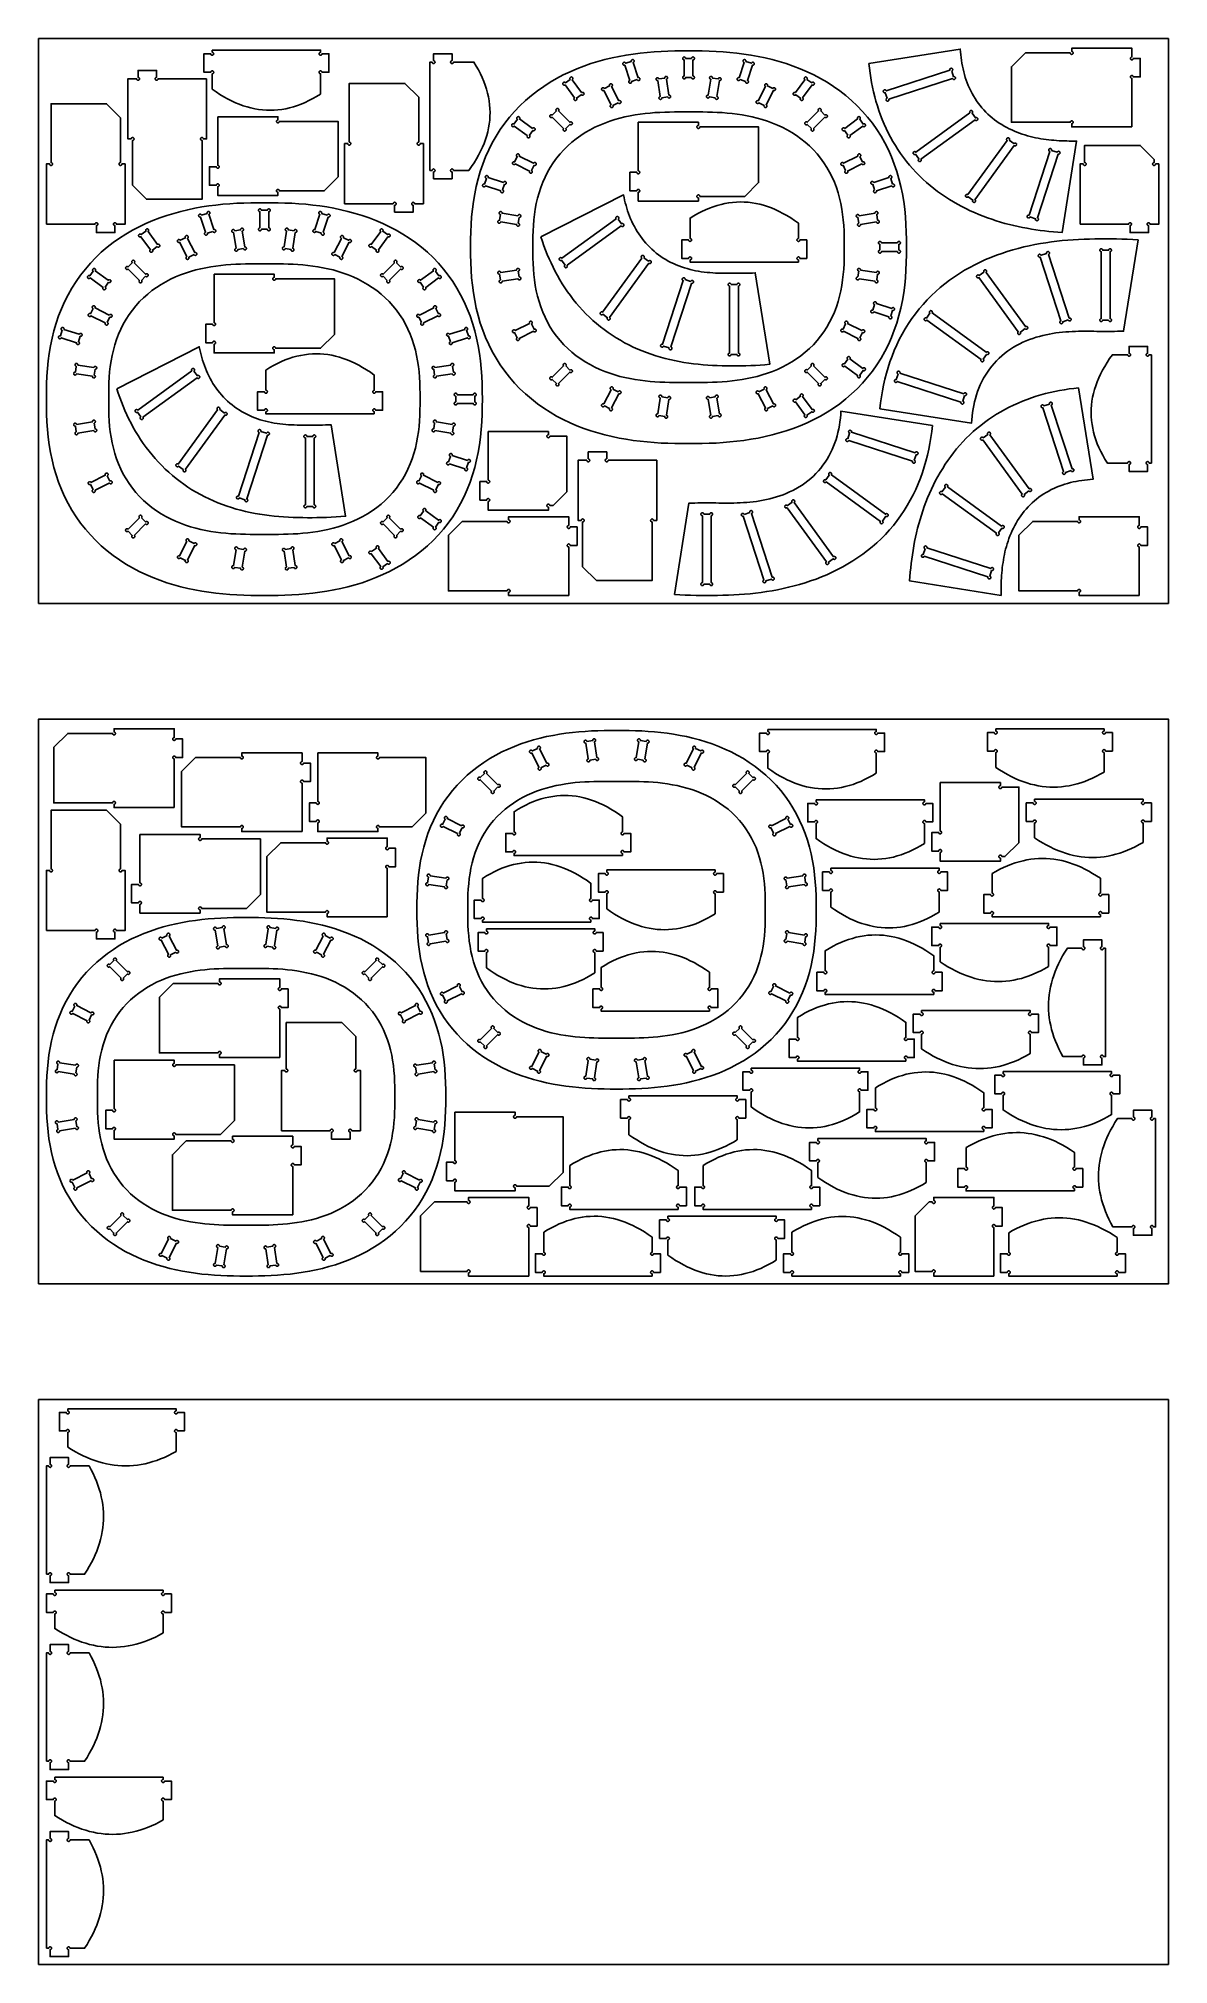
# Model space of a CAD drawing. Extents: x 0 to 2440, y -2940 to 1220.
import ezdxf

# ---------------------------------------------------------------- set-up
doc = ezdxf.new("R2010")
doc.units = 0
doc.layers.add('CUT', color=1, linetype='Continuous')
doc.layers.add('REFERENCE-SHEET', color=8, linetype='Continuous')

msp = doc.modelspace()

# ---------------------------------------------------------------- linework, layer by layer
at = {"layer": 'CUT'}
for points in [[(375, 1195), (375, 1190.2), (375.7, 1190.1), (376.3, 1189.9), (376.9, 1189.6), (377.4, 1189.1), (377.8, 1188.5), (378.1, 1187.9), (378.2, 1187.2), (378.2, 1186.5), (378, 1185.9), (377.7, 1185.3), (377.3, 1184.7), (376.7, 1184.3), (376.1, 1184), (375.5, 1183.8), (374.8, 1183.8), (374.1, 1183.9), (373.5, 1184.2), (372.9, 1184.6), (372.4, 1185.1), (372.1, 1185.7), (371.9, 1186.3), (371.8, 1187), (357, 1187), (357, 1147), (371.8, 1147), (371.9, 1147.7), (372.1, 1148.3), (372.4, 1148.9), (372.9, 1149.4), (373.5, 1149.8), (374.1, 1150.1), (374.8, 1150.2), (375.5, 1150.2), (376.1, 1150), (376.7, 1149.7), (377.3, 1149.3), (377.7, 1148.7), (378, 1148.1), (378.2, 1147.5), (378.2, 1146.8), (378.1, 1146.1), (377.8, 1145.5), (377.4, 1144.9), (376.9, 1144.4), (376.3, 1144.1), (375.7, 1143.9), (375, 1143.8), (375, 1110.8), (383.4, 1104.9), (391.7, 1099.4), (400.1, 1094.3), (408.4, 1089.6), (416.8, 1085.3), (425.1, 1081.4), (433.5, 1077.9), (441.9, 1074.9), (450.2, 1072.2), (458.6, 1070), (466.9, 1068.2), (475.3, 1066.8), (483.6, 1065.8), (492, 1065.2), (500.4, 1065), (508.7, 1065.2), (517.1, 1065.9), (525.4, 1066.9), (533.8, 1068.4), (542.1, 1070.3), (550.5, 1072.5), (558.9, 1075.2), (567.2, 1078.3), (575.6, 1081.8), (583.9, 1085.8), (592.3, 1090.1), (600.6, 1094.8), (609, 1100), (609, 1143.8), (608.3, 1143.9), (607.7, 1144.1), (607.1, 1144.4), (606.6, 1144.9), (606.2, 1145.5), (605.9, 1146.1), (605.8, 1146.8), (605.8, 1147.5), (606, 1148.1), (606.3, 1148.7), (606.7, 1149.3), (607.3, 1149.7), (607.9, 1150), (608.5, 1150.2), (609.2, 1150.2), (609.9, 1150.1), (610.5, 1149.8), (611.1, 1149.4), (611.6, 1148.9), (611.9, 1148.3), (612.1, 1147.7), (612.2, 1147), (627, 1147), (627, 1187), (612.2, 1187), (612.1, 1186.3), (611.9, 1185.7), (611.6, 1185.1), (611.1, 1184.6), (610.5, 1184.2), (609.9, 1183.9), (609.2, 1183.8), (608.5, 1183.8), (607.9, 1184), (607.3, 1184.3), (606.7, 1184.7), (606.3, 1185.3), (606, 1185.9), (605.8, 1186.5), (605.8, 1187.2), (605.9, 1187.9), (606.2, 1188.5), (606.6, 1189.1), (607.1, 1189.6), (607.7, 1189.9), (608.3, 1190.1), (609, 1190.2), (609, 1195)], [(845, 935), (849.8, 935), (849.9, 935.7), (850.1, 936.3), (850.4, 936.9), (850.9, 937.4), (851.5, 937.8), (852.1, 938.1), (852.8, 938.2), (853.5, 938.2), (854.1, 938), (854.7, 937.7), (855.3, 937.3), (855.7, 936.7), (856, 936.1), (856.2, 935.5), (856.2, 934.8), (856.1, 934.1), (855.8, 933.5), (855.4, 932.9), (854.9, 932.4), (854.3, 932.1), (853.7, 931.9), (853, 931.8), (853, 917), (893, 917), (893, 931.8), (892.3, 931.9), (891.7, 932.1), (891.1, 932.4), (890.6, 932.9), (890.2, 933.5), (889.9, 934.1), (889.8, 934.8), (889.8, 935.5), (890, 936.1), (890.3, 936.7), (890.7, 937.3), (891.3, 937.7), (891.9, 938), (892.5, 938.2), (893.2, 938.2), (893.9, 938.1), (894.5, 937.8), (895.1, 937.4), (895.6, 936.9), (895.9, 936.3), (896.1, 935.7), (896.2, 935), (929.2, 935), (935.1, 943.4), (940.6, 951.7), (945.7, 960.1), (950.4, 968.4), (954.7, 976.8), (958.6, 985.1), (962.1, 993.5), (965.1, 1001.9), (967.8, 1010.2), (970, 1018.6), (971.8, 1026.9), (973.2, 1035.3), (974.2, 1043.6), (974.8, 1052), (975, 1060.4), (974.8, 1068.7), (974.1, 1077.1), (973.1, 1085.4), (971.6, 1093.8), (969.7, 1102.1), (967.5, 1110.5), (964.8, 1118.9), (961.7, 1127.2), (958.2, 1135.6), (954.2, 1143.9), (949.9, 1152.3), (945.2, 1160.6), (940, 1169), (896.2, 1169), (896.1, 1168.3), (895.9, 1167.7), (895.6, 1167.1), (895.1, 1166.6), (894.5, 1166.2), (893.9, 1165.9), (893.2, 1165.8), (892.5, 1165.8), (891.9, 1166), (891.3, 1166.3), (890.7, 1166.7), (890.3, 1167.3), (890, 1167.9), (889.8, 1168.5), (889.8, 1169.2), (889.9, 1169.9), (890.2, 1170.5), (890.6, 1171.1), (891.1, 1171.6), (891.7, 1171.9), (892.3, 1172.1), (893, 1172.2), (893, 1187), (853, 1187), (853, 1172.2), (853.7, 1172.1), (854.3, 1171.9), (854.9, 1171.6), (855.4, 1171.1), (855.8, 1170.5), (856.1, 1169.9), (856.2, 1169.2), (856.2, 1168.5), (856, 1167.9), (855.7, 1167.3), (855.3, 1166.7), (854.7, 1166.3), (854.1, 1166), (853.5, 1165.8), (852.8, 1165.8), (852.1, 1165.9), (851.5, 1166.2), (850.9, 1166.6), (850.4, 1167.1), (850.1, 1167.7), (849.9, 1168.3), (849.8, 1169), (845, 1169)], [(1874.4, 769.2), (1874.3, 785.6), (1873.9, 802.1), (1873.2, 818.5), (1872.1, 835), (1870.4, 851.5), (1868.2, 867.9), (1865.5, 884.3), (1862.1, 900.6), (1858.1, 916.8), (1853.4, 932.9), (1848, 948.7), (1841.9, 964.3), (1835.1, 979.6), (1827.5, 994.6), (1819.3, 1009.1), (1810.3, 1023.3), (1800.7, 1037), (1790.3, 1050.1), (1779.4, 1062.7), (1767.9, 1074.8), (1755.8, 1086.2), (1743.2, 1097), (1730.1, 1107.2), (1716.6, 1116.7), (1702.8, 1125.6), (1688.6, 1133.9), (1674.2, 1141.5), (1659.5, 1148.4), (1644.7, 1154.8), (1629.7, 1160.6), (1614.6, 1165.8), (1599.4, 1170.4), (1584.2, 1174.6), (1569, 1178.2), (1553.7, 1181.4), (1538.5, 1184.1), (1523.3, 1186.4), (1508.2, 1188.3), (1493.1, 1189.9), (1478.1, 1191.1), (1463.1, 1192.1), (1448.2, 1192.7), (1433.3, 1193.1), (1418.5, 1193.3), (1403.7, 1193.4), (1388.9, 1193.3), (1374.1, 1193.1), (1359.2, 1192.7), (1344.3, 1192.1), (1329.3, 1191.1), (1314.3, 1189.9), (1299.2, 1188.3), (1284.1, 1186.4), (1268.9, 1184.1), (1253.7, 1181.4), (1238.4, 1178.2), (1223.2, 1174.6), (1208, 1170.4), (1192.8, 1165.8), (1177.7, 1160.6), (1162.7, 1154.8), (1147.9, 1148.4), (1133.2, 1141.5), (1118.8, 1133.9), (1104.6, 1125.6), (1090.8, 1116.7), (1077.3, 1107.2), (1064.2, 1097), (1051.6, 1086.2), (1039.5, 1074.8), (1028, 1062.7), (1017.1, 1050.1), (1006.7, 1037), (997.1, 1023.3), (988.1, 1009.1), (979.9, 994.6), (972.3, 979.6), (965.5, 964.3), (959.4, 948.7), (954, 932.9), (949.3, 916.8), (945.3, 900.6), (941.9, 884.3), (939.2, 867.9), (937, 851.5), (935.3, 835), (934.2, 818.5), (933.5, 802.1), (933.1, 785.6), (933, 769.2), (933.1, 752.8), (933.5, 736.3), (934.2, 719.9), (935.3, 703.4), (937, 686.9), (939.2, 670.5), (941.9, 654.1), (945.3, 637.8), (949.3, 621.6), (954, 605.5), (959.4, 589.7), (965.5, 574.1), (972.3, 558.8), (979.9, 543.8), (988.1, 529.3), (997.1, 515.1), (1006.7, 501.4), (1017.1, 488.3), (1028, 475.7), (1039.5, 463.6), (1051.6, 452.2), (1064.2, 441.4), (1077.3, 431.2), (1090.8, 421.7), (1104.6, 412.8), (1118.8, 404.5), (1133.2, 396.9), (1147.9, 390), (1162.7, 383.6), (1177.7, 377.8), (1192.8, 372.6), (1208, 368), (1223.2, 363.8), (1238.4, 360.2), (1253.7, 357), (1268.9, 354.3), (1284.1, 352), (1299.2, 350.1), (1314.3, 348.5), (1329.3, 347.3), (1344.3, 346.3), (1359.2, 345.7), (1374.1, 345.3), (1388.9, 345.1), (1403.7, 345), (1418.5, 345.1), (1433.3, 345.3), (1448.2, 345.7), (1463.1, 346.3), (1478.1, 347.3), (1493.1, 348.5), (1508.2, 350.1), (1523.3, 352), (1538.5, 354.3), (1553.7, 357), (1569, 360.2), (1584.2, 363.8), (1599.4, 368), (1614.6, 372.6), (1629.7, 377.8), (1644.7, 383.6), (1659.5, 390), (1674.2, 396.9), (1688.6, 404.5), (1702.8, 412.8), (1716.6, 421.7), (1730.1, 431.2), (1743.2, 441.4), (1755.8, 452.2), (1767.9, 463.6), (1779.4, 475.7), (1790.3, 488.3), (1800.7, 501.4), (1810.3, 515.1), (1819.3, 529.3), (1827.5, 543.8), (1835.1, 558.8), (1841.9, 574.1), (1848, 589.7), (1853.4, 605.5), (1858.1, 621.6), (1862.1, 637.8), (1865.5, 654.1), (1868.2, 670.5), (1870.4, 686.9), (1872.1, 703.4), (1873.2, 719.9), (1873.9, 736.3), (1874.3, 752.8)], [(1292.6, 1131.4), (1292.9, 1130.7), (1293.3, 1130.2), (1293.8, 1129.7), (1294.4, 1129.4), (1295.1, 1129.2), (1295.8, 1129.2), (1296.5, 1129.3), (1297.1, 1129.5), (1297.7, 1129.9), (1298.2, 1130.3), (1298.5, 1130.9), (1298.8, 1131.5), (1298.9, 1132.2), (1298.8, 1132.9), (1298.7, 1133.6), (1298.3, 1134.2), (1297.9, 1134.7), (1297.3, 1135.1), (1296.7, 1135.4), (1296.1, 1135.5), (1295.4, 1135.5), (1294.7, 1135.4), (1284, 1168.3), (1284.6, 1168.6), (1285.2, 1169), (1285.6, 1169.5), (1286, 1170.1), (1286.2, 1170.8), (1286.2, 1171.4), (1286.1, 1172.1), (1285.9, 1172.8), (1285.5, 1173.3), (1285, 1173.8), (1284.5, 1174.2), (1283.8, 1174.4), (1283.2, 1174.6), (1282.5, 1174.5), (1281.8, 1174.3), (1281.2, 1174), (1280.7, 1173.6), (1280.3, 1173), (1280, 1172.4), (1279.8, 1171.7), (1279.8, 1171), (1280, 1170.4), (1268, 1166.5), (1267.7, 1167.1), (1267.3, 1167.6), (1266.8, 1168.1), (1266.2, 1168.4), (1265.5, 1168.6), (1264.9, 1168.7), (1264.2, 1168.6), (1263.5, 1168.4), (1263, 1168), (1262.5, 1167.5), (1262.1, 1166.9), (1261.9, 1166.3), (1261.8, 1165.6), (1261.8, 1164.9), (1262, 1164.3), (1262.3, 1163.7), (1262.8, 1163.2), (1263.3, 1162.7), (1263.9, 1162.5), (1264.6, 1162.3), (1265.3, 1162.3), (1265.9, 1162.4), (1276.6, 1129.5), (1276, 1129.3), (1275.5, 1128.8), (1275, 1128.3), (1274.7, 1127.7), (1274.5, 1127.1), (1274.4, 1126.4), (1274.5, 1125.7), (1274.7, 1125.1), (1275.1, 1124.5), (1275.6, 1124), (1276.2, 1123.6), (1276.8, 1123.4), (1277.5, 1123.3), (1278.2, 1123.3), (1278.8, 1123.5), (1279.4, 1123.8), (1279.9, 1124.3), (1280.4, 1124.8), (1280.6, 1125.5), (1280.8, 1126.1), (1280.8, 1126.8), (1280.7, 1127.5)], [(1410, 1135.9), (1410.1, 1135.2), (1410.3, 1134.6), (1410.6, 1134), (1411.1, 1133.5), (1411.7, 1133.1), (1412.3, 1132.8), (1413, 1132.7), (1413.7, 1132.7), (1414.3, 1132.9), (1414.9, 1133.2), (1415.5, 1133.6), (1415.9, 1134.2), (1416.2, 1134.8), (1416.4, 1135.4), (1416.4, 1136.1), (1416.3, 1136.8), (1416, 1137.4), (1415.6, 1138), (1415.1, 1138.5), (1414.5, 1138.8), (1413.9, 1139), (1413.2, 1139.1), (1413.2, 1173.7), (1413.9, 1173.8), (1414.5, 1174), (1415.1, 1174.3), (1415.6, 1174.8), (1416, 1175.4), (1416.3, 1176), (1416.4, 1176.7), (1416.4, 1177.4), (1416.2, 1178), (1415.9, 1178.6), (1415.5, 1179.2), (1414.9, 1179.6), (1414.3, 1179.9), (1413.7, 1180.1), (1413, 1180.1), (1412.3, 1180), (1411.7, 1179.7), (1411.1, 1179.3), (1410.6, 1178.8), (1410.3, 1178.2), (1410.1, 1177.6), (1410, 1176.9), (1397.4, 1176.9), (1397.3, 1177.6), (1397.1, 1178.2), (1396.8, 1178.8), (1396.3, 1179.3), (1395.7, 1179.7), (1395.1, 1180), (1394.4, 1180.1), (1393.7, 1180.1), (1393.1, 1179.9), (1392.5, 1179.6), (1391.9, 1179.2), (1391.5, 1178.6), (1391.2, 1178), (1391, 1177.4), (1391, 1176.7), (1391.1, 1176), (1391.4, 1175.4), (1391.8, 1174.8), (1392.3, 1174.3), (1392.9, 1174), (1393.5, 1173.8), (1394.2, 1173.7), (1394.2, 1139.1), (1393.5, 1139), (1392.9, 1138.8), (1392.3, 1138.5), (1391.8, 1138), (1391.4, 1137.4), (1391.1, 1136.8), (1391, 1136.1), (1391, 1135.4), (1391.2, 1134.8), (1391.5, 1134.2), (1391.9, 1133.6), (1392.5, 1133.2), (1393.1, 1132.9), (1393.7, 1132.7), (1394.4, 1132.7), (1395.1, 1132.8), (1395.7, 1133.1), (1396.3, 1133.5), (1396.8, 1134), (1397.1, 1134.6), (1397.3, 1135.2), (1397.4, 1135.9)], [(1526.7, 1127.5), (1526.6, 1126.8), (1526.6, 1126.1), (1526.8, 1125.5), (1527, 1124.8), (1527.5, 1124.3), (1528, 1123.8), (1528.6, 1123.5), (1529.2, 1123.3), (1529.9, 1123.3), (1530.6, 1123.4), (1531.2, 1123.6), (1531.8, 1124), (1532.3, 1124.5), (1532.7, 1125.1), (1532.9, 1125.7), (1533, 1126.4), (1532.9, 1127.1), (1532.7, 1127.7), (1532.4, 1128.3), (1531.9, 1128.8), (1531.4, 1129.3), (1530.8, 1129.5), (1541.5, 1162.4), (1542.1, 1162.3), (1542.8, 1162.3), (1543.5, 1162.5), (1544.1, 1162.7), (1544.6, 1163.2), (1545.1, 1163.7), (1545.4, 1164.3), (1545.6, 1164.9), (1545.6, 1165.6), (1545.5, 1166.3), (1545.3, 1166.9), (1544.9, 1167.5), (1544.4, 1168), (1543.9, 1168.4), (1543.2, 1168.6), (1542.5, 1168.7), (1541.9, 1168.6), (1541.2, 1168.4), (1540.6, 1168.1), (1540.1, 1167.6), (1539.7, 1167.1), (1539.4, 1166.5), (1527.4, 1170.4), (1527.6, 1171), (1527.6, 1171.7), (1527.4, 1172.4), (1527.1, 1173), (1526.7, 1173.6), (1526.2, 1174), (1525.6, 1174.3), (1524.9, 1174.5), (1524.2, 1174.6), (1523.6, 1174.4), (1522.9, 1174.2), (1522.4, 1173.8), (1521.9, 1173.3), (1521.5, 1172.8), (1521.3, 1172.1), (1521.2, 1171.4), (1521.2, 1170.8), (1521.4, 1170.1), (1521.8, 1169.5), (1522.2, 1169), (1522.8, 1168.6), (1523.4, 1168.3), (1512.7, 1135.4), (1512, 1135.5), (1511.3, 1135.5), (1510.7, 1135.4), (1510.1, 1135.1), (1509.5, 1134.7), (1509.1, 1134.2), (1508.7, 1133.6), (1508.6, 1132.9), (1508.5, 1132.2), (1508.6, 1131.5), (1508.9, 1130.9), (1509.2, 1130.3), (1509.7, 1129.9), (1510.3, 1129.5), (1510.9, 1129.3), (1511.6, 1129.2), (1512.3, 1129.2), (1513, 1129.4), (1513.6, 1129.7), (1514.1, 1130.2), (1514.5, 1130.7), (1514.8, 1131.4)], [(1793, 1166), (1794.2, 1155.7), (1795.5, 1145.4), (1797.1, 1135.2), (1798.9, 1124.9), (1800.9, 1114.7), (1803.1, 1104.6), (1805.6, 1094.4), (1808.4, 1084.4), (1811.4, 1074.4), (1814.6, 1064.4), (1818.1, 1054.6), (1821.9, 1044.8), (1826, 1035.2), (1830.3, 1025.6), (1834.8, 1016.2), (1839.7, 1006.9), (1844.8, 997.8), (1850.2, 988.8), (1855.8, 980), (1861.7, 971.3), (1867.9, 962.9), (1874.2, 954.6), (1880.9, 946.5), (1887.7, 938.6), (1894.8, 931), (1902.1, 923.5), (1909.6, 916.3), (1917.3, 909.3), (1925.2, 902.6), (1933.2, 896.1), (1941.4, 889.8), (1949.8, 883.7), (1958.3, 877.9), (1967, 872.4), (1975.7, 867), (1984.6, 861.9), (1993.6, 857.1), (2002.7, 852.5), (2011.8, 848.1), (2021.1, 843.9), (2030.4, 840), (2039.7, 836.3), (2049.1, 832.8), (2058.5, 829.5), (2068, 826.4), (2077.5, 823.5), (2087, 820.8), (2096.5, 818.3), (2106, 816), (2115.5, 813.9), (2125.1, 811.9), (2134.6, 810.1), (2144.1, 808.5), (2153.6, 807), (2163.1, 805.6), (2172.6, 804.5), (2182, 803.4), (2191.5, 802.5), (2200.9, 801.7), (2210.3, 801), (2241.6, 998.5), (2236.3, 998.5), (2231, 998.5), (2225.7, 998.6), (2220.3, 998.7), (2214.9, 998.8), (2209.4, 999), (2203.9, 999.3), (2198.4, 999.7), (2192.8, 1000.1), (2187.2, 1000.6), (2181.6, 1001.2), (2175.9, 1001.9), (2170.2, 1002.7), (2164.5, 1003.6), (2158.8, 1004.6), (2153, 1005.7), (2147.3, 1007), (2141.5, 1008.4), (2135.7, 1010), (2130, 1011.7), (2124.2, 1013.5), (2118.5, 1015.5), (2112.8, 1017.7), (2107.2, 1020), (2101.6, 1022.5), (2096.1, 1025.1), (2090.6, 1028), (2085.2, 1031), (2079.9, 1034.1), (2074.6, 1037.5), (2069.5, 1041), (2064.5, 1044.7), (2059.6, 1048.6), (2054.9, 1052.6), (2050.2, 1056.9), (2045.8, 1061.2), (2041.4, 1065.8), (2037.3, 1070.4), (2033.3, 1075.3), (2029.4, 1080.3), (2025.8, 1085.4), (2022.3, 1090.6), (2019, 1096), (2016, 1101.4), (2013, 1107), (2010.3, 1112.7), (2007.8, 1118.4), (2005.5, 1124.2), (2003.3, 1130.1), (2001.3, 1136.1), (1999.5, 1142.1), (1997.9, 1148.1), (1996.5, 1154.2), (1995.2, 1160.4), (1994.1, 1166.5), (1993.1, 1172.6), (1992.3, 1178.8), (1991.6, 1185), (1991, 1191.1), (1990.5, 1197.3)], [(2361, 1029), (2361, 1133.8), (2360.3, 1133.9), (2359.7, 1134.1), (2359.1, 1134.4), (2358.6, 1134.9), (2358.2, 1135.5), (2357.9, 1136.1), (2357.8, 1136.8), (2357.8, 1137.5), (2358, 1138.1), (2358.3, 1138.7), (2358.7, 1139.3), (2359.3, 1139.7), (2359.9, 1140), (2360.5, 1140.2), (2361.2, 1140.2), (2361.9, 1140.1), (2362.5, 1139.8), (2363.1, 1139.4), (2363.6, 1138.9), (2363.9, 1138.3), (2364.1, 1137.7), (2364.2, 1137), (2379, 1137), (2379, 1177), (2364.2, 1177), (2364.1, 1176.3), (2363.9, 1175.7), (2363.6, 1175.1), (2363.1, 1174.6), (2362.5, 1174.2), (2361.9, 1173.9), (2361.2, 1173.8), (2360.5, 1173.8), (2359.9, 1174), (2359.3, 1174.3), (2358.7, 1174.7), (2358.3, 1175.3), (2358, 1175.9), (2357.8, 1176.5), (2357.8, 1177.2), (2357.9, 1177.9), (2358.2, 1178.5), (2358.6, 1179.1), (2359.1, 1179.6), (2359.7, 1179.9), (2360.3, 1180.1), (2361, 1180.2), (2361, 1199), (2231, 1199), (2231, 1192.2), (2231.7, 1192.1), (2232.3, 1191.9), (2232.9, 1191.6), (2233.4, 1191.1), (2233.8, 1190.5), (2234.1, 1189.9), (2234.2, 1189.2), (2234.2, 1188.5), (2234, 1187.9), (2233.7, 1187.3), (2233.3, 1186.7), (2232.7, 1186.3), (2232.1, 1186), (2231.5, 1185.8), (2230.8, 1185.8), (2230.1, 1185.9), (2229.5, 1186.2), (2228.9, 1186.6), (2228.4, 1187.1), (2228.1, 1187.7), (2227.9, 1188.3), (2227.8, 1189), (2131, 1189), (2101, 1159), (2101, 1039), (2227.8, 1039), (2227.9, 1039.7), (2228.1, 1040.3), (2228.4, 1040.9), (2228.9, 1041.4), (2229.5, 1041.8), (2230.1, 1042.1), (2230.8, 1042.2), (2231.5, 1042.2), (2232.1, 1042), (2232.7, 1041.7), (2233.3, 1041.3), (2233.7, 1040.7), (2234, 1040.1), (2234.2, 1039.5), (2234.2, 1038.8), (2234.1, 1038.1), (2233.8, 1037.5), (2233.4, 1036.9), (2232.9, 1036.4), (2232.3, 1036.1), (2231.7, 1035.9), (2231, 1035.8), (2231, 1029)], [(363, 1133), (258.2, 1133), (258.1, 1132.3), (257.9, 1131.7), (257.6, 1131.1), (257.1, 1130.6), (256.5, 1130.2), (255.9, 1129.9), (255.2, 1129.8), (254.5, 1129.8), (253.9, 1130), (253.3, 1130.3), (252.7, 1130.7), (252.3, 1131.3), (252, 1131.9), (251.8, 1132.5), (251.8, 1133.2), (251.9, 1133.9), (252.2, 1134.5), (252.6, 1135.1), (253.1, 1135.6), (253.7, 1135.9), (254.3, 1136.1), (255, 1136.2), (255, 1151), (215, 1151), (215, 1136.2), (215.7, 1136.1), (216.3, 1135.9), (216.9, 1135.6), (217.4, 1135.1), (217.8, 1134.5), (218.1, 1133.9), (218.2, 1133.2), (218.2, 1132.5), (218, 1131.9), (217.7, 1131.3), (217.3, 1130.7), (216.7, 1130.3), (216.1, 1130), (215.5, 1129.8), (214.8, 1129.8), (214.1, 1129.9), (213.5, 1130.2), (212.9, 1130.6), (212.4, 1131.1), (212.1, 1131.7), (211.9, 1132.3), (211.8, 1133), (193, 1133), (193, 1003), (199.8, 1003), (199.9, 1003.7), (200.1, 1004.3), (200.4, 1004.9), (200.9, 1005.4), (201.5, 1005.8), (202.1, 1006.1), (202.8, 1006.2), (203.5, 1006.2), (204.1, 1006), (204.7, 1005.7), (205.3, 1005.3), (205.7, 1004.7), (206, 1004.1), (206.2, 1003.5), (206.2, 1002.8), (206.1, 1002.1), (205.8, 1001.5), (205.4, 1000.9), (204.9, 1000.4), (204.3, 1000.1), (203.7, 999.9), (203, 999.8), (203, 903), (233, 873), (353, 873), (353, 999.8), (352.3, 999.9), (351.7, 1000.1), (351.1, 1000.4), (350.6, 1000.9), (350.2, 1001.5), (349.9, 1002.1), (349.8, 1002.8), (349.8, 1003.5), (350, 1004.1), (350.3, 1004.7), (350.7, 1005.3), (351.3, 1005.7), (351.9, 1006), (352.5, 1006.2), (353.2, 1006.2), (353.9, 1006.1), (354.5, 1005.8), (355.1, 1005.4), (355.6, 1004.9), (355.9, 1004.3), (356.1, 1003.7), (356.2, 1003), (363, 1003)], [(1172.1, 1098.6), (1172.6, 1098.1), (1173.1, 1097.7), (1173.8, 1097.5), (1174.4, 1097.3), (1175.1, 1097.4), (1175.8, 1097.5), (1176.4, 1097.8), (1176.9, 1098.2), (1177.4, 1098.8), (1177.7, 1099.4), (1177.9, 1100), (1177.9, 1100.7), (1177.8, 1101.4), (1177.5, 1102), (1177.2, 1102.6), (1176.7, 1103.1), (1176.1, 1103.4), (1175.4, 1103.6), (1174.8, 1103.7), (1174.1, 1103.7), (1173.4, 1103.5), (1172.8, 1103.1), (1152.5, 1131.1), (1153, 1131.6), (1153.4, 1132.1), (1153.7, 1132.8), (1153.8, 1133.4), (1153.8, 1134.1), (1153.6, 1134.8), (1153.3, 1135.4), (1152.9, 1135.9), (1152.4, 1136.4), (1151.8, 1136.7), (1151.1, 1136.9), (1150.4, 1136.9), (1149.8, 1136.8), (1149.1, 1136.5), (1148.6, 1136.1), (1148.1, 1135.7), (1147.7, 1135.1), (1147.5, 1134.4), (1147.4, 1133.7), (1147.5, 1133.1), (1147.7, 1132.4), (1148, 1131.8), (1137.8, 1124.4), (1137.4, 1124.9), (1136.8, 1125.3), (1136.2, 1125.6), (1135.5, 1125.7), (1134.8, 1125.7), (1134.2, 1125.5), (1133.6, 1125.2), (1133, 1124.8), (1132.6, 1124.3), (1132.3, 1123.7), (1132.1, 1123), (1132.1, 1122.3), (1132.2, 1121.7), (1132.4, 1121), (1132.8, 1120.5), (1133.3, 1120), (1133.9, 1119.6), (1134.5, 1119.4), (1135.2, 1119.3), (1135.9, 1119.4), (1136.5, 1119.6), (1137.1, 1119.9), (1157.5, 1091.9), (1157, 1091.5), (1156.6, 1090.9), (1156.3, 1090.3), (1156.2, 1089.6), (1156.2, 1088.9), (1156.3, 1088.3), (1156.6, 1087.7), (1157.1, 1087.1), (1157.6, 1086.7), (1158.2, 1086.4), (1158.8, 1086.2), (1159.5, 1086.2), (1160.2, 1086.3), (1160.8, 1086.5), (1161.4, 1086.9), (1161.9, 1087.4), (1162.2, 1088), (1162.5, 1088.6), (1162.5, 1089.3), (1162.5, 1090), (1162.3, 1090.6), (1161.9, 1091.2)], [(1358.6, 1094.2), (1358.8, 1093.5), (1359.1, 1092.9), (1359.5, 1092.4), (1360.1, 1092), (1360.7, 1091.7), (1361.4, 1091.5), (1362, 1091.5), (1362.7, 1091.6), (1363.3, 1091.9), (1363.9, 1092.3), (1364.4, 1092.8), (1364.7, 1093.4), (1364.9, 1094), (1365, 1094.7), (1364.9, 1095.4), (1364.7, 1096), (1364.3, 1096.6), (1363.8, 1097.1), (1363.3, 1097.5), (1362.6, 1097.8), (1362, 1097.9), (1361.3, 1097.8), (1355.9, 1132), (1356.5, 1132.2), (1357.1, 1132.5), (1357.7, 1132.9), (1358.1, 1133.5), (1358.4, 1134.1), (1358.5, 1134.8), (1358.5, 1135.4), (1358.4, 1136.1), (1358.1, 1136.7), (1357.7, 1137.3), (1357.2, 1137.8), (1356.6, 1138.1), (1356, 1138.3), (1355.3, 1138.4), (1354.6, 1138.3), (1354, 1138.1), (1353.4, 1137.7), (1352.9, 1137.2), (1352.5, 1136.7), (1352.3, 1136), (1352.2, 1135.3), (1352.2, 1134.7), (1339.7, 1132.7), (1339.6, 1133.4), (1339.3, 1134), (1338.8, 1134.5), (1338.3, 1134.9), (1337.7, 1135.2), (1337, 1135.4), (1336.3, 1135.4), (1335.6, 1135.2), (1335, 1135), (1334.5, 1134.6), (1334, 1134.1), (1333.7, 1133.5), (1333.5, 1132.8), (1333.4, 1132.1), (1333.5, 1131.5), (1333.7, 1130.8), (1334.1, 1130.2), (1334.5, 1129.7), (1335.1, 1129.4), (1335.7, 1129.1), (1336.4, 1129), (1337.1, 1129), (1342.5, 1094.9), (1341.8, 1094.7), (1341.2, 1094.4), (1340.7, 1093.9), (1340.3, 1093.4), (1340, 1092.8), (1339.8, 1092.1), (1339.8, 1091.4), (1339.9, 1090.8), (1340.2, 1090.1), (1340.6, 1089.6), (1341.1, 1089.1), (1341.7, 1088.8), (1342.4, 1088.6), (1343, 1088.5), (1343.7, 1088.6), (1344.4, 1088.8), (1345, 1089.2), (1345.5, 1089.6), (1345.8, 1090.2), (1346.1, 1090.8), (1346.2, 1091.5), (1346.2, 1092.2)], [(1461.2, 1092.2), (1461.2, 1091.5), (1461.3, 1090.8), (1461.6, 1090.2), (1461.9, 1089.6), (1462.4, 1089.2), (1463, 1088.8), (1463.7, 1088.6), (1464.4, 1088.5), (1465, 1088.6), (1465.7, 1088.8), (1466.3, 1089.1), (1466.8, 1089.6), (1467.2, 1090.1), (1467.5, 1090.8), (1467.6, 1091.4), (1467.6, 1092.1), (1467.4, 1092.8), (1467.1, 1093.4), (1466.7, 1093.9), (1466.2, 1094.4), (1465.6, 1094.7), (1464.9, 1094.9), (1470.3, 1129), (1471, 1129), (1471.7, 1129.1), (1472.3, 1129.4), (1472.9, 1129.7), (1473.3, 1130.2), (1473.7, 1130.8), (1473.9, 1131.5), (1474, 1132.1), (1473.9, 1132.8), (1473.7, 1133.5), (1473.4, 1134.1), (1472.9, 1134.6), (1472.4, 1135), (1471.8, 1135.2), (1471.1, 1135.4), (1470.4, 1135.4), (1469.7, 1135.2), (1469.1, 1134.9), (1468.6, 1134.5), (1468.1, 1134), (1467.8, 1133.4), (1467.7, 1132.7), (1455.2, 1134.7), (1455.2, 1135.3), (1455.1, 1136), (1454.9, 1136.7), (1454.5, 1137.2), (1454, 1137.7), (1453.4, 1138.1), (1452.8, 1138.3), (1452.1, 1138.4), (1451.4, 1138.3), (1450.8, 1138.1), (1450.2, 1137.8), (1449.7, 1137.3), (1449.3, 1136.7), (1449, 1136.1), (1448.9, 1135.4), (1448.9, 1134.8), (1449, 1134.1), (1449.3, 1133.5), (1449.7, 1132.9), (1450.3, 1132.5), (1450.9, 1132.2), (1451.5, 1132), (1446.1, 1097.8), (1445.4, 1097.9), (1444.8, 1097.8), (1444.1, 1097.5), (1443.6, 1097.1), (1443.1, 1096.6), (1442.7, 1096), (1442.5, 1095.4), (1442.4, 1094.7), (1442.5, 1094), (1442.7, 1093.4), (1443, 1092.8), (1443.5, 1092.3), (1444.1, 1091.9), (1444.7, 1091.6), (1445.4, 1091.5), (1446, 1091.5), (1446.7, 1091.7), (1447.3, 1092), (1447.9, 1092.4), (1448.3, 1092.9), (1448.6, 1093.5), (1448.8, 1094.2)], [(1645.5, 1091.2), (1645.1, 1090.6), (1644.9, 1090), (1644.9, 1089.3), (1644.9, 1088.6), (1645.2, 1088), (1645.5, 1087.4), (1646, 1086.9), (1646.6, 1086.5), (1647.2, 1086.3), (1647.9, 1086.2), (1648.6, 1086.2), (1649.2, 1086.4), (1649.8, 1086.7), (1650.3, 1087.1), (1650.8, 1087.7), (1651.1, 1088.3), (1651.2, 1088.9), (1651.2, 1089.6), (1651.1, 1090.3), (1650.8, 1090.9), (1650.4, 1091.5), (1649.9, 1091.9), (1670.3, 1119.9), (1670.9, 1119.6), (1671.5, 1119.4), (1672.2, 1119.3), (1672.9, 1119.4), (1673.5, 1119.6), (1674.1, 1120), (1674.6, 1120.5), (1675, 1121), (1675.2, 1121.7), (1675.3, 1122.3), (1675.3, 1123), (1675.1, 1123.7), (1674.8, 1124.3), (1674.4, 1124.8), (1673.8, 1125.2), (1673.2, 1125.5), (1672.6, 1125.7), (1671.9, 1125.7), (1671.2, 1125.6), (1670.6, 1125.3), (1670, 1124.9), (1669.6, 1124.4), (1659.4, 1131.8), (1659.7, 1132.4), (1659.9, 1133.1), (1660, 1133.7), (1659.9, 1134.4), (1659.7, 1135.1), (1659.3, 1135.7), (1658.8, 1136.1), (1658.3, 1136.5), (1657.6, 1136.8), (1657, 1136.9), (1656.3, 1136.9), (1655.6, 1136.7), (1655, 1136.4), (1654.5, 1135.9), (1654.1, 1135.4), (1653.8, 1134.8), (1653.6, 1134.1), (1653.6, 1133.4), (1653.7, 1132.8), (1654, 1132.1), (1654.4, 1131.6), (1654.9, 1131.1), (1634.6, 1103.1), (1634, 1103.5), (1633.3, 1103.7), (1632.6, 1103.7), (1632, 1103.6), (1631.3, 1103.4), (1630.7, 1103.1), (1630.2, 1102.6), (1629.9, 1102), (1629.6, 1101.4), (1629.5, 1100.7), (1629.5, 1100), (1629.7, 1099.4), (1630, 1098.8), (1630.5, 1098.2), (1631, 1097.8), (1631.6, 1097.5), (1632.3, 1097.4), (1633, 1097.3), (1633.6, 1097.5), (1634.3, 1097.7), (1634.8, 1098.1), (1635.3, 1098.6)], [(1971.9, 1149.6), (1972.6, 1149.9), (1973.1, 1150.3), (1973.6, 1150.8), (1973.9, 1151.4), (1974.1, 1152.1), (1974.1, 1152.7), (1974, 1153.4), (1973.8, 1154.1), (1973.4, 1154.6), (1973, 1155.1), (1972.4, 1155.5), (1971.8, 1155.7), (1971.1, 1155.9), (1970.4, 1155.8), (1969.7, 1155.6), (1969.1, 1155.3), (1968.6, 1154.9), (1968.2, 1154.3), (1967.9, 1153.7), (1967.8, 1153), (1967.8, 1152.3), (1967.9, 1151.7), (1830.4, 1107), (1830.1, 1107.6), (1829.7, 1108.2), (1829.2, 1108.6), (1828.6, 1108.9), (1827.9, 1109.1), (1827.2, 1109.2), (1826.6, 1109.1), (1825.9, 1108.9), (1825.3, 1108.5), (1824.9, 1108), (1824.5, 1107.4), (1824.2, 1106.8), (1824.1, 1106.1), (1824.2, 1105.4), (1824.4, 1104.8), (1824.7, 1104.2), (1825.1, 1103.7), (1825.7, 1103.3), (1826.3, 1103), (1827, 1102.8), (1827.6, 1102.8), (1828.3, 1102.9), (1832.2, 1091), (1831.6, 1090.7), (1831, 1090.3), (1830.6, 1089.8), (1830.3, 1089.2), (1830.1, 1088.5), (1830, 1087.8), (1830.1, 1087.2), (1830.3, 1086.5), (1830.7, 1085.9), (1831.2, 1085.4), (1831.7, 1085.1), (1832.4, 1084.8), (1833.1, 1084.7), (1833.7, 1084.8), (1834.4, 1085), (1835, 1085.3), (1835.5, 1085.7), (1835.9, 1086.3), (1836.2, 1086.9), (1836.4, 1087.6), (1836.4, 1088.2), (1836.2, 1088.9), (1973.8, 1133.6), (1974, 1133), (1974.5, 1132.4), (1975, 1132), (1975.6, 1131.6), (1976.2, 1131.4), (1976.9, 1131.4), (1977.6, 1131.5), (1978.2, 1131.7), (1978.8, 1132.1), (1979.3, 1132.6), (1979.7, 1133.1), (1979.9, 1133.8), (1980, 1134.4), (1980, 1135.1), (1979.8, 1135.8), (1979.4, 1136.4), (1979, 1136.9), (1978.5, 1137.3), (1977.8, 1137.6), (1977.2, 1137.8), (1976.5, 1137.8), (1975.8, 1137.6)], [(661, 863), (765.8, 863), (765.9, 863.7), (766.1, 864.3), (766.4, 864.9), (766.9, 865.4), (767.5, 865.8), (768.1, 866.1), (768.8, 866.2), (769.5, 866.2), (770.1, 866), (770.7, 865.7), (771.3, 865.3), (771.7, 864.7), (772, 864.1), (772.2, 863.5), (772.2, 862.8), (772.1, 862.1), (771.8, 861.5), (771.4, 860.9), (770.9, 860.4), (770.3, 860.1), (769.7, 859.9), (769, 859.8), (769, 845), (809, 845), (809, 859.8), (808.3, 859.9), (807.7, 860.1), (807.1, 860.4), (806.6, 860.9), (806.2, 861.5), (805.9, 862.1), (805.8, 862.8), (805.8, 863.5), (806, 864.1), (806.3, 864.7), (806.7, 865.3), (807.3, 865.7), (807.9, 866), (808.5, 866.2), (809.2, 866.2), (809.9, 866.1), (810.5, 865.8), (811.1, 865.4), (811.6, 864.9), (811.9, 864.3), (812.1, 863.7), (812.2, 863), (831, 863), (831, 993), (824.2, 993), (824.1, 992.3), (823.9, 991.7), (823.6, 991.1), (823.1, 990.6), (822.5, 990.2), (821.9, 989.9), (821.2, 989.8), (820.5, 989.8), (819.9, 990), (819.3, 990.3), (818.7, 990.7), (818.3, 991.3), (818, 991.9), (817.8, 992.5), (817.8, 993.2), (817.9, 993.9), (818.2, 994.5), (818.6, 995.1), (819.1, 995.6), (819.7, 995.9), (820.3, 996.1), (821, 996.2), (821, 1093), (791, 1123), (671, 1123), (671, 996.2), (671.7, 996.1), (672.3, 995.9), (672.9, 995.6), (673.4, 995.1), (673.8, 994.5), (674.1, 993.9), (674.2, 993.2), (674.2, 992.5), (674, 991.9), (673.7, 991.3), (673.3, 990.7), (672.7, 990.3), (672.1, 990), (671.5, 989.8), (670.8, 989.8), (670.1, 989.9), (669.5, 990.2), (668.9, 990.6), (668.4, 991.1), (668.1, 991.7), (667.9, 992.3), (667.8, 993), (661, 993)], [(1251.8, 1081.3), (1252.1, 1080.7), (1252.6, 1080.2), (1253.2, 1079.8), (1253.9, 1079.6), (1254.5, 1079.5), (1255.2, 1079.6), (1255.9, 1079.8), (1256.5, 1080.1), (1257, 1080.5), (1257.4, 1081.1), (1257.7, 1081.7), (1257.8, 1082.4), (1257.8, 1083.1), (1257.7, 1083.7), (1257.4, 1084.4), (1256.9, 1084.9), (1256.4, 1085.4), (1255.8, 1085.7), (1255.2, 1085.9), (1254.5, 1085.9), (1253.8, 1085.8), (1253.2, 1085.6), (1237.5, 1116.4), (1238, 1116.8), (1238.5, 1117.3), (1238.9, 1117.8), (1239.1, 1118.5), (1239.2, 1119.1), (1239.2, 1119.8), (1239, 1120.5), (1238.6, 1121.1), (1238.2, 1121.6), (1237.6, 1122), (1237, 1122.3), (1236.3, 1122.4), (1235.6, 1122.4), (1235, 1122.3), (1234.4, 1122), (1233.8, 1121.6), (1233.4, 1121), (1233, 1120.4), (1232.9, 1119.8), (1232.8, 1119.1), (1232.9, 1118.4), (1233.2, 1117.8), (1221.9, 1112.1), (1221.6, 1112.6), (1221.1, 1113.1), (1220.5, 1113.5), (1219.8, 1113.7), (1219.2, 1113.8), (1218.5, 1113.8), (1217.8, 1113.6), (1217.2, 1113.2), (1216.7, 1112.8), (1216.3, 1112.2), (1216, 1111.6), (1215.9, 1110.9), (1215.9, 1110.3), (1216, 1109.6), (1216.3, 1109), (1216.8, 1108.4), (1217.3, 1108), (1217.9, 1107.6), (1218.5, 1107.5), (1219.2, 1107.4), (1219.9, 1107.5), (1220.5, 1107.8), (1236.2, 1076.9), (1235.7, 1076.6), (1235.2, 1076.1), (1234.8, 1075.5), (1234.6, 1074.9), (1234.5, 1074.2), (1234.5, 1073.5), (1234.7, 1072.8), (1235.1, 1072.2), (1235.5, 1071.7), (1236.1, 1071.3), (1236.7, 1071), (1237.4, 1070.9), (1238.1, 1070.9), (1238.7, 1071.1), (1239.3, 1071.3), (1239.9, 1071.8), (1240.3, 1072.3), (1240.7, 1072.9), (1240.8, 1073.5), (1240.9, 1074.2), (1240.8, 1074.9), (1240.5, 1075.5)], [(1566.9, 1075.5), (1566.6, 1074.9), (1566.5, 1074.2), (1566.6, 1073.5), (1566.7, 1072.9), (1567.1, 1072.3), (1567.5, 1071.8), (1568.1, 1071.3), (1568.7, 1071.1), (1569.3, 1070.9), (1570, 1070.9), (1570.7, 1071), (1571.3, 1071.3), (1571.9, 1071.7), (1572.3, 1072.2), (1572.7, 1072.8), (1572.9, 1073.5), (1572.9, 1074.2), (1572.8, 1074.9), (1572.6, 1075.5), (1572.2, 1076.1), (1571.7, 1076.6), (1571.2, 1076.9), (1586.9, 1107.8), (1587.5, 1107.5), (1588.2, 1107.4), (1588.9, 1107.5), (1589.5, 1107.6), (1590.1, 1108), (1590.6, 1108.4), (1591.1, 1109), (1591.4, 1109.6), (1591.5, 1110.3), (1591.5, 1110.9), (1591.4, 1111.6), (1591.1, 1112.2), (1590.7, 1112.8), (1590.2, 1113.2), (1589.6, 1113.6), (1588.9, 1113.8), (1588.2, 1113.8), (1587.6, 1113.7), (1586.9, 1113.5), (1586.3, 1113.1), (1585.8, 1112.6), (1585.5, 1112.1), (1574.2, 1117.8), (1574.5, 1118.4), (1574.6, 1119.1), (1574.5, 1119.8), (1574.4, 1120.4), (1574, 1121), (1573.6, 1121.6), (1573, 1122), (1572.4, 1122.3), (1571.8, 1122.4), (1571.1, 1122.4), (1570.4, 1122.3), (1569.8, 1122), (1569.2, 1121.6), (1568.8, 1121.1), (1568.4, 1120.5), (1568.2, 1119.8), (1568.2, 1119.1), (1568.3, 1118.5), (1568.5, 1117.8), (1568.9, 1117.3), (1569.4, 1116.8), (1569.9, 1116.4), (1554.2, 1085.6), (1553.6, 1085.8), (1552.9, 1085.9), (1552.2, 1085.9), (1551.6, 1085.7), (1551, 1085.4), (1550.5, 1084.9), (1550, 1084.4), (1549.7, 1083.7), (1549.6, 1083.1), (1549.6, 1082.4), (1549.7, 1081.7), (1550, 1081.1), (1550.4, 1080.5), (1550.9, 1080.1), (1551.5, 1079.8), (1552.2, 1079.6), (1552.9, 1079.5), (1553.5, 1079.6), (1554.2, 1079.8), (1554.8, 1080.2), (1555.3, 1080.7), (1555.6, 1081.3)], [(17, 819), (121.8, 819), (121.9, 819.7), (122.1, 820.3), (122.4, 820.9), (122.9, 821.4), (123.5, 821.8), (124.1, 822.1), (124.8, 822.2), (125.5, 822.2), (126.1, 822), (126.7, 821.7), (127.3, 821.3), (127.7, 820.7), (128, 820.1), (128.2, 819.5), (128.2, 818.8), (128.1, 818.1), (127.8, 817.5), (127.4, 816.9), (126.9, 816.4), (126.3, 816.1), (125.7, 815.9), (125, 815.8), (125, 801), (165, 801), (165, 815.8), (164.3, 815.9), (163.7, 816.1), (163.1, 816.4), (162.6, 816.9), (162.2, 817.5), (161.9, 818.1), (161.8, 818.8), (161.8, 819.5), (162, 820.1), (162.3, 820.7), (162.7, 821.3), (163.3, 821.7), (163.9, 822), (164.5, 822.2), (165.2, 822.2), (165.9, 822.1), (166.5, 821.8), (167.1, 821.4), (167.6, 820.9), (167.9, 820.3), (168.1, 819.7), (168.2, 819), (187, 819), (187, 949), (180.2, 949), (180.1, 948.3), (179.9, 947.7), (179.6, 947.1), (179.1, 946.6), (178.5, 946.2), (177.9, 945.9), (177.2, 945.8), (176.5, 945.8), (175.9, 946), (175.3, 946.3), (174.7, 946.7), (174.3, 947.3), (174, 947.9), (173.8, 948.5), (173.8, 949.2), (173.9, 949.9), (174.2, 950.5), (174.6, 951.1), (175.1, 951.6), (175.7, 951.9), (176.3, 952.1), (177, 952.2), (177, 1049), (147, 1079), (27, 1079), (27, 952.2), (27.7, 952.1), (28.3, 951.9), (28.9, 951.6), (29.4, 951.1), (29.8, 950.5), (30.1, 949.9), (30.2, 949.2), (30.2, 948.5), (30, 947.9), (29.7, 947.3), (29.3, 946.7), (28.7, 946.3), (28.1, 946), (27.5, 945.8), (26.8, 945.8), (26.1, 945.9), (25.5, 946.2), (24.9, 946.6), (24.4, 947.1), (24.1, 947.7), (23.9, 948.3), (23.8, 949), (17, 949)], [(387, 1051), (387, 946.2), (387.7, 946.1), (388.3, 945.9), (388.9, 945.6), (389.4, 945.1), (389.8, 944.5), (390.1, 943.9), (390.2, 943.2), (390.2, 942.5), (390, 941.9), (389.7, 941.3), (389.3, 940.7), (388.7, 940.3), (388.1, 940), (387.5, 939.8), (386.8, 939.8), (386.1, 939.9), (385.5, 940.2), (384.9, 940.6), (384.4, 941.1), (384.1, 941.7), (383.9, 942.3), (383.8, 943), (369, 943), (369, 903), (383.8, 903), (383.9, 903.7), (384.1, 904.3), (384.4, 904.9), (384.9, 905.4), (385.5, 905.8), (386.1, 906.1), (386.8, 906.2), (387.5, 906.2), (388.1, 906), (388.7, 905.7), (389.3, 905.3), (389.7, 904.7), (390, 904.1), (390.2, 903.5), (390.2, 902.8), (390.1, 902.1), (389.8, 901.5), (389.4, 900.9), (388.9, 900.4), (388.3, 900.1), (387.7, 899.9), (387, 899.8), (387, 881), (517, 881), (517, 887.8), (516.3, 887.9), (515.7, 888.1), (515.1, 888.4), (514.6, 888.9), (514.2, 889.5), (513.9, 890.1), (513.8, 890.8), (513.8, 891.5), (514, 892.1), (514.3, 892.7), (514.7, 893.3), (515.3, 893.7), (515.9, 894), (516.5, 894.2), (517.2, 894.2), (517.9, 894.1), (518.5, 893.8), (519.1, 893.4), (519.6, 892.9), (519.9, 892.3), (520.1, 891.7), (520.2, 891), (617, 891), (647, 921), (647, 1041), (520.2, 1041), (520.1, 1040.3), (519.9, 1039.7), (519.6, 1039.1), (519.1, 1038.6), (518.5, 1038.2), (517.9, 1037.9), (517.2, 1037.8), (516.5, 1037.8), (515.9, 1038), (515.3, 1038.3), (514.7, 1038.7), (514.3, 1039.3), (514, 1039.9), (513.8, 1040.5), (513.8, 1041.2), (513.9, 1041.9), (514.2, 1042.5), (514.6, 1043.1), (515.1, 1043.6), (515.7, 1043.9), (516.3, 1044.1), (517, 1044.2), (517, 1051)], [(1067.3, 1021.4), (1067.9, 1021.1), (1068.5, 1020.9), (1069.2, 1020.8), (1069.9, 1020.9), (1070.5, 1021.1), (1071.1, 1021.5), (1071.6, 1021.9), (1072, 1022.5), (1072.2, 1023.1), (1072.4, 1023.8), (1072.3, 1024.5), (1072.1, 1025.2), (1071.8, 1025.8), (1071.4, 1026.3), (1070.8, 1026.7), (1070.2, 1027), (1069.6, 1027.2), (1068.9, 1027.2), (1068.2, 1027.1), (1067.6, 1026.8), (1067, 1026.4), (1066.6, 1025.9), (1038.6, 1046.2), (1038.9, 1046.8), (1039.1, 1047.5), (1039.2, 1048.1), (1039.1, 1048.8), (1038.9, 1049.5), (1038.5, 1050.1), (1038, 1050.5), (1037.5, 1050.9), (1036.8, 1051.2), (1036.2, 1051.3), (1035.5, 1051.3), (1034.8, 1051.1), (1034.2, 1050.8), (1033.7, 1050.3), (1033.3, 1049.8), (1033, 1049.2), (1032.8, 1048.5), (1032.8, 1047.8), (1032.9, 1047.2), (1033.2, 1046.5), (1033.6, 1046), (1034.1, 1045.5), (1026.7, 1035.3), (1026.1, 1035.7), (1025.5, 1035.9), (1024.8, 1035.9), (1024.1, 1035.8), (1023.4, 1035.6), (1022.9, 1035.3), (1022.4, 1034.8), (1022, 1034.2), (1021.7, 1033.6), (1021.6, 1032.9), (1021.7, 1032.2), (1021.8, 1031.6), (1022.2, 1031), (1022.6, 1030.4), (1023.1, 1030), (1023.7, 1029.7), (1024.4, 1029.6), (1025.1, 1029.5), (1025.8, 1029.7), (1026.4, 1029.9), (1026.9, 1030.3), (1027.4, 1030.8), (1055.4, 1010.5), (1055.1, 1009.9), (1054.9, 1009.3), (1054.8, 1008.6), (1054.9, 1007.9), (1055.1, 1007.3), (1055.5, 1006.7), (1055.9, 1006.2), (1056.5, 1005.8), (1057.1, 1005.5), (1057.8, 1005.4), (1058.5, 1005.5), (1059.2, 1005.6), (1059.8, 1006), (1060.3, 1006.4), (1060.7, 1006.9), (1061, 1007.6), (1061.2, 1008.2), (1061.2, 1008.9), (1061, 1009.6), (1060.8, 1010.2), (1060.4, 1010.8), (1059.9, 1011.2)], [(1739.9, 757.5), (1739.7, 745.7), (1739.4, 733.9), (1738.7, 722.1), (1737.8, 710.3), (1736.4, 698.5), (1734.7, 686.7), (1732.5, 674.9), (1729.8, 663.2), (1726.6, 651.7), (1722.9, 640.3), (1718.6, 629), (1713.7, 618), (1708.3, 607.2), (1702.4, 596.8), (1695.8, 586.6), (1688.8, 576.9), (1681.2, 567.6), (1673.2, 558.7), (1664.6, 550.2), (1655.7, 542.3), (1646.4, 534.9), (1636.7, 527.9), (1626.7, 521.5), (1616.5, 515.6), (1606.1, 510.2), (1595.4, 505.3), (1584.7, 500.9), (1573.8, 496.9), (1562.9, 493.4), (1552, 490.3), (1541, 487.7), (1530.1, 485.4), (1519.2, 483.4), (1508.3, 481.8), (1497.5, 480.4), (1486.8, 479.4), (1476.2, 478.5), (1465.6, 477.9), (1455.1, 477.5), (1444.7, 477.2), (1434.4, 477), (1424.1, 477), (1413.9, 477), (1403.7, 477), (1393.5, 477), (1383.3, 477), (1373, 477), (1362.7, 477.2), (1352.3, 477.5), (1341.8, 477.9), (1331.2, 478.5), (1320.6, 479.4), (1309.9, 480.4), (1299.1, 481.8), (1288.2, 483.4), (1277.3, 485.4), (1266.4, 487.7), (1255.4, 490.3), (1244.5, 493.4), (1233.6, 496.9), (1222.7, 500.9), (1212, 505.3), (1201.3, 510.2), (1190.9, 515.6), (1180.7, 521.5), (1170.7, 527.9), (1161, 534.9), (1151.7, 542.3), (1142.8, 550.2), (1134.2, 558.7), (1126.2, 567.6), (1118.6, 576.9), (1111.6, 586.6), (1105, 596.8), (1099.1, 607.2), (1093.7, 618), (1088.8, 629), (1084.5, 640.3), (1080.8, 651.7), (1077.6, 663.2), (1074.9, 674.9), (1072.7, 686.7), (1071, 698.5), (1069.6, 710.3), (1068.7, 722.1), (1068, 733.9), (1067.7, 745.7), (1067.5, 757.5), (1067.5, 769.2), (1067.5, 780.9), (1067.7, 792.7), (1068, 804.5), (1068.7, 816.3), (1069.6, 828.1), (1071, 839.9), (1072.7, 851.7), (1074.9, 863.5), (1077.6, 875.2), (1080.8, 886.7), (1084.5, 898.1), (1088.8, 909.4), (1093.7, 920.4), (1099.1, 931.2), (1105, 941.6), (1111.6, 951.8), (1118.6, 961.5), (1126.2, 970.8), (1134.2, 979.7), (1142.8, 988.2), (1151.7, 996.1), (1161, 1003.5), (1170.7, 1010.5), (1180.7, 1016.9), (1190.9, 1022.8), (1201.3, 1028.2), (1212, 1033.1), (1222.7, 1037.5), (1233.6, 1041.5), (1244.5, 1045), (1255.4, 1048.1), (1266.4, 1050.7), (1277.3, 1053), (1288.2, 1055), (1299.1, 1056.6), (1309.9, 1058), (1320.6, 1059), (1331.2, 1059.9), (1341.8, 1060.5), (1352.3, 1060.9), (1362.7, 1061.2), (1373, 1061.4), (1383.3, 1061.4), (1393.5, 1061.4), (1403.7, 1061.4), (1413.9, 1061.4), (1424.1, 1061.4), (1434.4, 1061.4), (1444.7, 1061.2), (1455.1, 1060.9), (1465.6, 1060.5), (1476.2, 1059.9), (1486.8, 1059), (1497.5, 1058), (1508.3, 1056.6), (1519.2, 1055), (1530.1, 1053), (1541, 1050.7), (1552, 1048.1), (1562.9, 1045), (1573.8, 1041.5), (1584.7, 1037.5), (1595.4, 1033.1), (1606.1, 1028.2), (1616.5, 1022.8), (1626.7, 1016.9), (1636.7, 1010.5), (1646.4, 1003.5), (1655.7, 996.1), (1664.6, 988.2), (1673.2, 979.7), (1681.2, 970.8), (1688.8, 961.5), (1695.8, 951.8), (1702.4, 941.6), (1708.3, 931.2), (1713.7, 920.4), (1718.6, 909.4), (1722.9, 898.1), (1726.6, 886.7), (1729.8, 875.2), (1732.5, 863.5), (1734.7, 851.7), (1736.4, 839.9), (1737.8, 828.1), (1738.7, 816.3), (1739.4, 804.5), (1739.7, 792.7), (1739.9, 780.9), (1739.9, 769.2)], [(1147.3, 1034.5), (1147.8, 1034.1), (1148.4, 1033.8), (1149.1, 1033.6), (1149.8, 1033.6), (1150.5, 1033.7), (1151.1, 1034), (1151.7, 1034.4), (1152.1, 1034.9), (1152.5, 1035.4), (1152.7, 1036.1), (1152.8, 1036.8), (1152.7, 1037.5), (1152.5, 1038.1), (1152.1, 1038.7), (1151.7, 1039.2), (1151.1, 1039.6), (1150.5, 1039.8), (1149.8, 1040), (1149.1, 1039.9), (1148.4, 1039.8), (1147.8, 1039.5), (1147.3, 1039), (1122.8, 1063.5), (1123.3, 1064), (1123.6, 1064.6), (1123.7, 1065.3), (1123.8, 1066), (1123.6, 1066.7), (1123.4, 1067.3), (1123, 1067.9), (1122.5, 1068.3), (1121.9, 1068.7), (1121.2, 1068.9), (1120.6, 1069), (1119.9, 1068.9), (1119.2, 1068.7), (1118.7, 1068.3), (1118.2, 1067.9), (1117.8, 1067.3), (1117.5, 1066.7), (1117.4, 1066), (1117.4, 1065.3), (1117.6, 1064.6), (1117.9, 1064), (1118.3, 1063.5), (1109.4, 1054.6), (1108.9, 1055), (1108.3, 1055.3), (1107.6, 1055.5), (1106.9, 1055.5), (1106.2, 1055.4), (1105.6, 1055.1), (1105, 1054.7), (1104.6, 1054.2), (1104.2, 1053.7), (1104, 1053), (1103.9, 1052.3), (1104, 1051.7), (1104.2, 1051), (1104.6, 1050.4), (1105, 1049.9), (1105.6, 1049.5), (1106.2, 1049.3), (1106.9, 1049.1), (1107.6, 1049.2), (1108.3, 1049.3), (1108.9, 1049.6), (1109.4, 1050.1), (1133.9, 1025.6), (1133.4, 1025.1), (1133.1, 1024.5), (1133, 1023.8), (1132.9, 1023.1), (1133.1, 1022.4), (1133.3, 1021.8), (1133.7, 1021.2), (1134.2, 1020.8), (1134.8, 1020.4), (1135.4, 1020.2), (1136.1, 1020.1), (1136.8, 1020.2), (1137.5, 1020.4), (1138, 1020.8), (1138.5, 1021.2), (1138.9, 1021.8), (1139.2, 1022.4), (1139.3, 1023.1), (1139.3, 1023.8), (1139.1, 1024.5), (1138.8, 1025.1), (1138.4, 1025.6)], [(1669, 1025.6), (1668.6, 1025.1), (1668.3, 1024.5), (1668.1, 1023.8), (1668.1, 1023.1), (1668.2, 1022.4), (1668.5, 1021.8), (1668.9, 1021.2), (1669.4, 1020.8), (1669.9, 1020.4), (1670.6, 1020.2), (1671.3, 1020.1), (1672, 1020.2), (1672.6, 1020.4), (1673.2, 1020.8), (1673.7, 1021.2), (1674.1, 1021.8), (1674.3, 1022.4), (1674.5, 1023.1), (1674.4, 1023.8), (1674.3, 1024.5), (1674, 1025.1), (1673.5, 1025.6), (1698, 1050.1), (1698.5, 1049.6), (1699.1, 1049.3), (1699.8, 1049.2), (1700.5, 1049.1), (1701.2, 1049.3), (1701.8, 1049.5), (1702.4, 1049.9), (1702.8, 1050.4), (1703.2, 1051), (1703.4, 1051.7), (1703.5, 1052.3), (1703.4, 1053), (1703.2, 1053.7), (1702.8, 1054.2), (1702.4, 1054.7), (1701.8, 1055.1), (1701.2, 1055.4), (1700.5, 1055.5), (1699.8, 1055.5), (1699.1, 1055.3), (1698.5, 1055), (1698, 1054.6), (1689.1, 1063.5), (1689.5, 1064), (1689.8, 1064.6), (1690, 1065.3), (1690, 1066), (1689.9, 1066.7), (1689.6, 1067.3), (1689.2, 1067.9), (1688.7, 1068.3), (1688.2, 1068.7), (1687.5, 1068.9), (1686.8, 1069), (1686.2, 1068.9), (1685.5, 1068.7), (1684.9, 1068.3), (1684.4, 1067.9), (1684, 1067.3), (1683.8, 1066.7), (1683.6, 1066), (1683.7, 1065.3), (1683.8, 1064.6), (1684.1, 1064), (1684.6, 1063.5), (1660.1, 1039), (1659.6, 1039.5), (1659, 1039.8), (1658.3, 1039.9), (1657.6, 1040), (1656.9, 1039.8), (1656.3, 1039.6), (1655.7, 1039.2), (1655.3, 1038.7), (1654.9, 1038.1), (1654.7, 1037.5), (1654.6, 1036.8), (1654.7, 1036.1), (1654.9, 1035.4), (1655.3, 1034.9), (1655.7, 1034.4), (1656.3, 1034), (1656.9, 1033.7), (1657.6, 1033.6), (1658.3, 1033.6), (1659, 1033.8), (1659.6, 1034.1), (1660.1, 1034.5)], [(1747.5, 1011.2), (1747, 1010.8), (1746.6, 1010.2), (1746.4, 1009.6), (1746.2, 1008.9), (1746.2, 1008.2), (1746.4, 1007.6), (1746.7, 1006.9), (1747.1, 1006.4), (1747.6, 1006), (1748.2, 1005.6), (1748.9, 1005.5), (1749.6, 1005.4), (1750.3, 1005.5), (1750.9, 1005.8), (1751.5, 1006.2), (1751.9, 1006.7), (1752.3, 1007.3), (1752.5, 1007.9), (1752.6, 1008.6), (1752.5, 1009.3), (1752.3, 1009.9), (1752, 1010.5), (1780, 1030.8), (1780.5, 1030.3), (1781, 1029.9), (1781.6, 1029.7), (1782.3, 1029.5), (1783, 1029.6), (1783.7, 1029.7), (1784.3, 1030), (1784.8, 1030.4), (1785.2, 1031), (1785.6, 1031.6), (1785.7, 1032.2), (1785.8, 1032.9), (1785.7, 1033.6), (1785.4, 1034.2), (1785, 1034.8), (1784.5, 1035.3), (1784, 1035.6), (1783.3, 1035.8), (1782.6, 1035.9), (1781.9, 1035.9), (1781.3, 1035.7), (1780.7, 1035.3), (1773.3, 1045.5), (1773.8, 1046), (1774.2, 1046.5), (1774.5, 1047.2), (1774.6, 1047.8), (1774.6, 1048.5), (1774.4, 1049.2), (1774.1, 1049.8), (1773.7, 1050.3), (1773.2, 1050.8), (1772.6, 1051.1), (1771.9, 1051.3), (1771.2, 1051.3), (1770.6, 1051.2), (1769.9, 1050.9), (1769.4, 1050.5), (1768.9, 1050.1), (1768.5, 1049.5), (1768.3, 1048.8), (1768.2, 1048.1), (1768.3, 1047.5), (1768.5, 1046.8), (1768.8, 1046.2), (1740.8, 1025.9), (1740.4, 1026.4), (1739.8, 1026.8), (1739.2, 1027.1), (1738.5, 1027.2), (1737.8, 1027.2), (1737.2, 1027), (1736.6, 1026.7), (1736, 1026.3), (1735.6, 1025.8), (1735.3, 1025.2), (1735.1, 1024.5), (1735, 1023.8), (1735.2, 1023.1), (1735.4, 1022.5), (1735.8, 1021.9), (1736.3, 1021.5), (1736.9, 1021.1), (1737.5, 1020.9), (1738.2, 1020.8), (1738.9, 1020.9), (1739.5, 1021.1), (1740.1, 1021.4)], [(2015.8, 1058.8), (2016.3, 1059.2), (2016.7, 1059.8), (2017, 1060.4), (2017.1, 1061.1), (2017.1, 1061.8), (2016.9, 1062.4), (2016.6, 1063.1), (2016.2, 1063.6), (2015.7, 1064), (2015.1, 1064.4), (2014.4, 1064.5), (2013.7, 1064.6), (2013.1, 1064.5), (2012.4, 1064.2), (2011.9, 1063.8), (2011.4, 1063.3), (2011, 1062.7), (2010.8, 1062.1), (2010.7, 1061.4), (2010.8, 1060.7), (2011, 1060.1), (2011.3, 1059.5), (1894.4, 974.5), (1893.9, 975), (1893.3, 975.4), (1892.7, 975.7), (1892, 975.8), (1891.4, 975.8), (1890.7, 975.6), (1890.1, 975.3), (1889.5, 974.9), (1889.1, 974.4), (1888.8, 973.8), (1888.6, 973.1), (1888.6, 972.4), (1888.7, 971.8), (1888.9, 971.1), (1889.3, 970.6), (1889.8, 970.1), (1890.4, 969.7), (1891, 969.5), (1891.7, 969.4), (1892.4, 969.5), (1893, 969.7), (1893.6, 970), (1901, 959.8), (1900.5, 959.4), (1900.1, 958.8), (1899.9, 958.2), (1899.7, 957.5), (1899.8, 956.8), (1899.9, 956.2), (1900.2, 955.6), (1900.6, 955), (1901.2, 954.6), (1901.8, 954.3), (1902.4, 954.1), (1903.1, 954), (1903.8, 954.2), (1904.4, 954.4), (1905, 954.8), (1905.5, 955.3), (1905.8, 955.9), (1906, 956.5), (1906.1, 957.2), (1906.1, 957.9), (1905.9, 958.5), (1905.5, 959.1), (2022.5, 1044.1), (2023, 1043.6), (2023.5, 1043.2), (2024.1, 1042.9), (2024.8, 1042.8), (2025.5, 1042.8), (2026.2, 1043), (2026.8, 1043.3), (2027.3, 1043.7), (2027.8, 1044.2), (2028.1, 1044.8), (2028.3, 1045.5), (2028.3, 1046.2), (2028.2, 1046.9), (2027.9, 1047.5), (2027.5, 1048.1), (2027, 1048.5), (2026.5, 1048.9), (2025.8, 1049.1), (2025.1, 1049.2), (2024.5, 1049.1), (2023.8, 1048.9), (2023.2, 1048.6)], [(1295, 1039), (1295, 934.2), (1295.7, 934.1), (1296.3, 933.9), (1296.9, 933.6), (1297.4, 933.1), (1297.8, 932.5), (1298.1, 931.9), (1298.2, 931.2), (1298.2, 930.5), (1298, 929.9), (1297.7, 929.3), (1297.3, 928.7), (1296.7, 928.3), (1296.1, 928), (1295.5, 927.8), (1294.8, 927.8), (1294.1, 927.9), (1293.5, 928.2), (1292.9, 928.6), (1292.4, 929.1), (1292.1, 929.7), (1291.9, 930.3), (1291.8, 931), (1277, 931), (1277, 891), (1291.8, 891), (1291.9, 891.7), (1292.1, 892.3), (1292.4, 892.9), (1292.9, 893.4), (1293.5, 893.8), (1294.1, 894.1), (1294.8, 894.2), (1295.5, 894.2), (1296.1, 894), (1296.7, 893.7), (1297.3, 893.3), (1297.7, 892.7), (1298, 892.1), (1298.2, 891.5), (1298.2, 890.8), (1298.1, 890.1), (1297.8, 889.5), (1297.4, 888.9), (1296.9, 888.4), (1296.3, 888.1), (1295.7, 887.9), (1295, 887.8), (1295, 869), (1425, 869), (1425, 875.8), (1424.3, 875.9), (1423.7, 876.1), (1423.1, 876.4), (1422.6, 876.9), (1422.2, 877.5), (1421.9, 878.1), (1421.8, 878.8), (1421.8, 879.5), (1422, 880.1), (1422.3, 880.7), (1422.7, 881.3), (1423.3, 881.7), (1423.9, 882), (1424.5, 882.2), (1425.2, 882.2), (1425.9, 882.1), (1426.5, 881.8), (1427.1, 881.4), (1427.6, 880.9), (1427.9, 880.3), (1428.1, 879.7), (1428.2, 879), (1525, 879), (1555, 909), (1555, 1029), (1428.2, 1029), (1428.1, 1028.3), (1427.9, 1027.7), (1427.6, 1027.1), (1427.1, 1026.6), (1426.5, 1026.2), (1425.9, 1025.9), (1425.2, 1025.8), (1424.5, 1025.8), (1423.9, 1026), (1423.3, 1026.3), (1422.7, 1026.7), (1422.3, 1027.3), (1422, 1027.9), (1421.8, 1028.5), (1421.8, 1029.2), (1421.9, 1029.9), (1422.2, 1030.5), (1422.6, 1031.1), (1423.1, 1031.6), (1423.7, 1031.9), (1424.3, 1032.1), (1425, 1032.2), (1425, 1039)], [(2096.2, 1000.4), (2096.5, 1001), (2096.7, 1001.7), (2096.8, 1002.4), (2096.7, 1003), (2096.5, 1003.7), (2096.1, 1004.3), (2095.7, 1004.8), (2095.1, 1005.2), (2094.5, 1005.4), (2093.8, 1005.5), (2093.1, 1005.5), (2092.4, 1005.3), (2091.8, 1005), (2091.3, 1004.6), (2090.9, 1004), (2090.6, 1003.4), (2090.4, 1002.7), (2090.4, 1002), (2090.5, 1001.4), (2090.8, 1000.7), (2091.2, 1000.2), (2091.7, 999.7), (2006.7, 882.8), (2006.1, 883.1), (2005.5, 883.3), (2004.8, 883.4), (2004.1, 883.3), (2003.5, 883.1), (2002.9, 882.7), (2002.4, 882.2), (2002, 881.7), (2001.8, 881), (2001.7, 880.3), (2001.7, 879.7), (2001.9, 879), (2002.2, 878.4), (2002.6, 877.9), (2003.2, 877.4), (2003.8, 877.1), (2004.4, 877), (2005.1, 877), (2005.8, 877.1), (2006.4, 877.4), (2007, 877.8), (2007.4, 878.3), (2017.6, 870.9), (2017.3, 870.3), (2017.1, 869.6), (2017, 868.9), (2017.1, 868.3), (2017.3, 867.6), (2017.7, 867), (2018.2, 866.5), (2018.7, 866.2), (2019.4, 865.9), (2020, 865.8), (2020.7, 865.8), (2021.4, 866), (2022, 866.3), (2022.5, 866.8), (2022.9, 867.3), (2023.2, 867.9), (2023.4, 868.6), (2023.4, 869.3), (2023.3, 869.9), (2023, 870.6), (2022.6, 871.1), (2022.1, 871.6), (2107.1, 988.6), (2107.7, 988.2), (2108.3, 988), (2109, 988), (2109.7, 988), (2110.3, 988.3), (2110.9, 988.6), (2111.4, 989.1), (2111.8, 989.7), (2112.1, 990.3), (2112.2, 991), (2112.1, 991.7), (2112, 992.3), (2111.6, 992.9), (2111.2, 993.4), (2110.7, 993.9), (2110, 994.2), (2109.4, 994.3), (2108.7, 994.3), (2108, 994.2), (2107.4, 993.9), (2106.8, 993.5), (2106.4, 993)], [(1070.2, 946.2), (1070.8, 946), (1071.5, 945.9), (1072.2, 945.9), (1072.9, 946.1), (1073.5, 946.4), (1074, 946.8), (1074.4, 947.4), (1074.7, 948), (1074.8, 948.7), (1074.8, 949.4), (1074.7, 950), (1074.4, 950.7), (1074, 951.2), (1073.5, 951.7), (1072.9, 952), (1072.2, 952.2), (1071.6, 952.2), (1070.9, 952.2), (1070.2, 951.9), (1069.7, 951.6), (1069.2, 951.1), (1068.8, 950.5), (1038, 966.2), (1038.2, 966.8), (1038.3, 967.5), (1038.3, 968.2), (1038.1, 968.9), (1037.8, 969.5), (1037.3, 970), (1036.8, 970.4), (1036.2, 970.7), (1035.5, 970.8), (1034.8, 970.8), (1034.1, 970.7), (1033.5, 970.4), (1033, 970), (1032.5, 969.5), (1032.2, 968.9), (1032, 968.3), (1031.9, 967.6), (1032, 966.9), (1032.3, 966.2), (1032.6, 965.7), (1033.1, 965.2), (1033.7, 964.8), (1028, 953.6), (1027.3, 953.8), (1026.6, 953.9), (1026, 953.9), (1025.3, 953.7), (1024.7, 953.4), (1024.2, 952.9), (1023.8, 952.4), (1023.5, 951.8), (1023.3, 951.1), (1023.3, 950.4), (1023.5, 949.7), (1023.7, 949.1), (1024.1, 948.6), (1024.7, 948.1), (1025.3, 947.8), (1025.9, 947.6), (1026.6, 947.5), (1027.3, 947.6), (1027.9, 947.9), (1028.5, 948.2), (1029, 948.7), (1029.3, 949.3), (1060.2, 933.6), (1059.9, 932.9), (1059.8, 932.3), (1059.9, 931.6), (1060.1, 930.9), (1060.4, 930.3), (1060.8, 929.8), (1061.4, 929.4), (1062, 929.1), (1062.7, 928.9), (1063.3, 928.9), (1064, 929.1), (1064.6, 929.4), (1065.2, 929.8), (1065.6, 930.3), (1066, 930.9), (1066.2, 931.5), (1066.2, 932.2), (1066.1, 932.9), (1065.9, 933.5), (1065.5, 934.1), (1065.1, 934.6), (1064.5, 935)], [(1742.9, 935), (1742.3, 934.6), (1741.9, 934.1), (1741.5, 933.5), (1741.3, 932.9), (1741.2, 932.2), (1741.2, 931.5), (1741.4, 930.9), (1741.8, 930.3), (1742.2, 929.8), (1742.8, 929.4), (1743.4, 929.1), (1744.1, 928.9), (1744.7, 928.9), (1745.4, 929.1), (1746, 929.4), (1746.6, 929.8), (1747, 930.3), (1747.3, 930.9), (1747.5, 931.6), (1747.6, 932.3), (1747.5, 932.9), (1747.2, 933.6), (1778.1, 949.3), (1778.4, 948.7), (1778.9, 948.2), (1779.5, 947.9), (1780.1, 947.6), (1780.8, 947.5), (1781.5, 947.6), (1782.1, 947.8), (1782.7, 948.1), (1783.3, 948.6), (1783.7, 949.1), (1783.9, 949.7), (1784.1, 950.4), (1784.1, 951.1), (1783.9, 951.8), (1783.6, 952.4), (1783.2, 952.9), (1782.7, 953.4), (1782.1, 953.7), (1781.4, 953.9), (1780.8, 953.9), (1780.1, 953.8), (1779.4, 953.6), (1773.7, 964.8), (1774.3, 965.2), (1774.8, 965.7), (1775.1, 966.2), (1775.4, 966.9), (1775.5, 967.6), (1775.4, 968.3), (1775.2, 968.9), (1774.9, 969.5), (1774.4, 970), (1773.9, 970.4), (1773.3, 970.7), (1772.6, 970.8), (1771.9, 970.8), (1771.2, 970.7), (1770.6, 970.4), (1770.1, 970), (1769.6, 969.5), (1769.3, 968.9), (1769.1, 968.2), (1769.1, 967.5), (1769.2, 966.8), (1769.4, 966.2), (1738.6, 950.5), (1738.2, 951.1), (1737.7, 951.6), (1737.2, 951.9), (1736.5, 952.2), (1735.8, 952.2), (1735.2, 952.2), (1734.5, 952), (1733.9, 951.7), (1733.4, 951.2), (1733, 950.7), (1732.7, 950), (1732.6, 949.4), (1732.6, 948.7), (1732.7, 948), (1733, 947.4), (1733.4, 946.8), (1733.9, 946.4), (1734.5, 946.1), (1735.2, 945.9), (1735.9, 945.9), (1736.6, 946), (1737.2, 946.2)], [(2187.6, 978.1), (2187.7, 978.8), (2187.7, 979.5), (2187.6, 980.1), (2187.3, 980.8), (2186.9, 981.3), (2186.4, 981.8), (2185.8, 982.1), (2185.1, 982.3), (2184.4, 982.3), (2183.7, 982.2), (2183.1, 982), (2182.5, 981.6), (2182, 981.1), (2181.7, 980.5), (2181.4, 979.9), (2181.4, 979.2), (2181.4, 978.5), (2181.6, 977.9), (2181.9, 977.3), (2182.4, 976.8), (2182.9, 976.3), (2183.6, 976.1), (2138.9, 838.5), (2138.2, 838.7), (2137.5, 838.7), (2136.9, 838.5), (2136.2, 838.2), (2135.7, 837.8), (2135.3, 837.3), (2134.9, 836.7), (2134.7, 836), (2134.7, 835.4), (2134.8, 834.7), (2135, 834), (2135.4, 833.5), (2135.9, 833), (2136.5, 832.6), (2137.1, 832.4), (2137.8, 832.3), (2138.5, 832.4), (2139.1, 832.6), (2139.7, 832.9), (2140.3, 833.3), (2140.7, 833.9), (2140.9, 834.5), (2152.9, 830.6), (2152.8, 830), (2152.8, 829.3), (2152.9, 828.6), (2153.2, 828), (2153.6, 827.4), (2154.2, 827), (2154.8, 826.7), (2155.4, 826.5), (2156.1, 826.4), (2156.8, 826.5), (2157.4, 826.8), (2158, 827.2), (2158.5, 827.6), (2158.8, 828.2), (2159.1, 828.9), (2159.2, 829.5), (2159.1, 830.2), (2158.9, 830.9), (2158.6, 831.5), (2158.1, 832), (2157.6, 832.4), (2157, 832.7), (2201.6, 970.2), (2202.3, 970.1), (2203, 970.1), (2203.7, 970.2), (2204.3, 970.5), (2204.8, 970.9), (2205.3, 971.4), (2205.6, 972), (2205.8, 972.7), (2205.8, 973.4), (2205.7, 974.1), (2205.5, 974.7), (2205.1, 975.3), (2204.6, 975.7), (2204, 976.1), (2203.4, 976.3), (2202.7, 976.4), (2202, 976.4), (2201.4, 976.2), (2200.8, 975.9), (2200.3, 975.4), (2199.9, 974.9), (2199.6, 974.2)], [(2249, 819), (2353.8, 819), (2353.9, 819.7), (2354.1, 820.3), (2354.4, 820.9), (2354.9, 821.4), (2355.5, 821.8), (2356.1, 822.1), (2356.8, 822.2), (2357.5, 822.2), (2358.1, 822), (2358.7, 821.7), (2359.3, 821.3), (2359.7, 820.7), (2360, 820.1), (2360.2, 819.5), (2360.2, 818.8), (2360.1, 818.1), (2359.8, 817.5), (2359.4, 816.9), (2358.9, 816.4), (2358.3, 816.1), (2357.7, 815.9), (2357, 815.8), (2357, 801), (2397, 801), (2397, 815.8), (2396.3, 815.9), (2395.7, 816.1), (2395.1, 816.4), (2394.6, 816.9), (2394.2, 817.5), (2393.9, 818.1), (2393.8, 818.8), (2393.8, 819.5), (2394, 820.1), (2394.3, 820.7), (2394.7, 821.3), (2395.3, 821.7), (2395.9, 822), (2396.5, 822.2), (2397.2, 822.2), (2397.9, 822.1), (2398.5, 821.8), (2399.1, 821.4), (2399.6, 820.9), (2399.9, 820.3), (2400.1, 819.7), (2400.2, 819), (2419, 819), (2419, 949), (2412.2, 949), (2412.1, 948.3), (2411.9, 947.7), (2411.6, 947.1), (2411.1, 946.6), (2410.5, 946.2), (2409.9, 945.9), (2409.2, 945.8), (2408.5, 945.8), (2407.9, 946), (2407.3, 946.3), (2406.7, 946.7), (2406.3, 947.3), (2406, 947.9), (2405.8, 948.5), (2405.8, 949.2), (2405.9, 949.9), (2406.2, 950.5), (2406.6, 951.1), (2407.1, 951.6), (2407.7, 951.9), (2408.3, 952.1), (2409, 952.2), (2409, 959), (2379, 989), (2259, 989), (2259, 952.2), (2259.7, 952.1), (2260.3, 951.9), (2260.9, 951.6), (2261.4, 951.1), (2261.8, 950.5), (2262.1, 949.9), (2262.2, 949.2), (2262.2, 948.5), (2262, 947.9), (2261.7, 947.3), (2261.3, 946.7), (2260.7, 946.3), (2260.1, 946), (2259.5, 945.8), (2258.8, 945.8), (2258.1, 945.9), (2257.5, 946.2), (2256.9, 946.6), (2256.4, 947.1), (2256.1, 947.7), (2255.9, 948.3), (2255.8, 949), (2249, 949)], [(1006, 905.1), (1006.6, 904.9), (1007.3, 904.9), (1008, 905.1), (1008.6, 905.4), (1009.2, 905.8), (1009.6, 906.3), (1009.9, 906.9), (1010.1, 907.6), (1010.2, 908.2), (1010, 908.9), (1009.8, 909.6), (1009.4, 910.1), (1008.9, 910.6), (1008.4, 911), (1007.7, 911.2), (1007, 911.3), (1006.4, 911.2), (1005.7, 911), (1005.1, 910.7), (1004.6, 910.3), (1004.2, 909.7), (1003.9, 909.1), (971, 919.8), (971.1, 920.4), (971.1, 921.1), (971, 921.8), (970.7, 922.4), (970.3, 923), (969.8, 923.4), (969.2, 923.7), (968.5, 923.9), (967.8, 924), (967.1, 923.9), (966.5, 923.6), (965.9, 923.2), (965.5, 922.8), (965.1, 922.2), (964.9, 921.5), (964.8, 920.9), (964.8, 920.2), (965, 919.5), (965.3, 918.9), (965.8, 918.4), (966.3, 918), (967, 917.7), (963.1, 905.7), (962.4, 905.9), (961.7, 905.9), (961.1, 905.7), (960.4, 905.4), (959.9, 905), (959.4, 904.5), (959.1, 903.9), (958.9, 903.2), (958.9, 902.6), (959, 901.9), (959.2, 901.2), (959.6, 900.7), (960.1, 900.2), (960.7, 899.8), (961.3, 899.6), (962, 899.5), (962.7, 899.6), (963.3, 899.8), (963.9, 900.1), (964.4, 900.5), (964.9, 901.1), (965.1, 901.7), (998, 891), (997.9, 890.3), (997.9, 889.7), (998.1, 889), (998.3, 888.4), (998.8, 887.8), (999.3, 887.4), (999.9, 887.1), (1000.5, 886.9), (1001.2, 886.8), (1001.9, 886.9), (1002.5, 887.2), (1003.1, 887.6), (1003.6, 888), (1004, 888.6), (1004.2, 889.3), (1004.3, 889.9), (1004.2, 890.6), (1004, 891.3), (1003.7, 891.9), (1003.2, 892.4), (1002.7, 892.8), (1002.1, 893.1)], [(1805.3, 893.1), (1804.7, 892.8), (1804.2, 892.4), (1803.7, 891.9), (1803.4, 891.3), (1803.2, 890.6), (1803.1, 889.9), (1803.2, 889.3), (1803.4, 888.6), (1803.8, 888), (1804.3, 887.6), (1804.9, 887.2), (1805.5, 886.9), (1806.2, 886.8), (1806.9, 886.9), (1807.5, 887.1), (1808.1, 887.4), (1808.6, 887.8), (1809.1, 888.4), (1809.3, 889), (1809.5, 889.7), (1809.5, 890.3), (1809.4, 891), (1842.3, 901.7), (1842.5, 901.1), (1843, 900.5), (1843.5, 900.1), (1844.1, 899.8), (1844.7, 899.6), (1845.4, 899.5), (1846.1, 899.6), (1846.7, 899.8), (1847.3, 900.2), (1847.8, 900.7), (1848.2, 901.2), (1848.4, 901.9), (1848.5, 902.6), (1848.5, 903.2), (1848.3, 903.9), (1848, 904.5), (1847.5, 905), (1847, 905.4), (1846.3, 905.7), (1845.7, 905.9), (1845, 905.9), (1844.3, 905.7), (1840.4, 917.7), (1841.1, 918), (1841.6, 918.4), (1842.1, 918.9), (1842.4, 919.5), (1842.6, 920.2), (1842.6, 920.9), (1842.5, 921.5), (1842.3, 922.2), (1841.9, 922.8), (1841.5, 923.2), (1840.9, 923.6), (1840.3, 923.9), (1839.6, 924), (1838.9, 923.9), (1838.2, 923.7), (1837.6, 923.4), (1837.1, 923), (1836.7, 922.4), (1836.4, 921.8), (1836.3, 921.1), (1836.3, 920.4), (1836.4, 919.8), (1803.5, 909.1), (1803.2, 909.7), (1802.8, 910.3), (1802.3, 910.7), (1801.7, 911), (1801, 911.2), (1800.4, 911.3), (1799.7, 911.2), (1799, 911), (1798.5, 910.6), (1798, 910.1), (1797.6, 909.6), (1797.4, 908.9), (1797.2, 908.2), (1797.3, 907.6), (1797.5, 906.9), (1797.8, 906.3), (1798.2, 905.8), (1798.8, 905.4), (1799.4, 905.1), (1800.1, 904.9), (1800.8, 904.9), (1801.4, 905.1)], [(1085, 791.3), (1088.1, 781.9), (1091.4, 772.4), (1094.9, 763), (1098.6, 753.7), (1102.5, 744.4), (1106.7, 735.2), (1111.1, 726), (1115.7, 716.9), (1120.6, 708), (1125.6, 699.1), (1131, 690.3), (1136.5, 681.7), (1142.3, 673.2), (1148.4, 664.8), (1154.7, 656.6), (1161.2, 648.5), (1167.9, 640.6), (1174.9, 632.9), (1182.2, 625.4), (1189.6, 618.1), (1197.2, 611.1), (1205.1, 604.2), (1213.2, 597.6), (1221.5, 591.2), (1229.9, 585.1), (1238.6, 579.2), (1247.4, 573.5), (1256.4, 568.1), (1265.5, 563), (1274.8, 558.2), (1284.2, 553.6), (1293.8, 549.3), (1303.4, 545.2), (1313.2, 541.5), (1323, 538), (1333, 534.7), (1343, 531.7), (1353, 529), (1363.2, 526.5), (1373.3, 524.2), (1383.5, 522.2), (1393.8, 520.4), (1404, 518.9), (1414.3, 517.5), (1424.6, 516.3), (1434.9, 515.4), (1445.2, 514.6), (1455.5, 514), (1465.8, 513.6), (1476.1, 513.2), (1486.4, 513.1), (1496.7, 513), (1506.9, 513), (1517.2, 513.1), (1527.5, 513.2), (1537.8, 513.6), (1548.1, 514), (1558.4, 514.6), (1568.7, 515.4), (1579, 516.3), (1547.7, 713.9), (1541.5, 713.5), (1535.4, 713.3), (1529.3, 713.1), (1523.1, 713), (1517, 713), (1510.9, 713), (1504.8, 713), (1498.8, 713), (1492.7, 713), (1486.6, 713), (1480.5, 713), (1474.3, 713.1), (1468.2, 713.3), (1462.1, 713.5), (1455.9, 713.9), (1449.7, 714.3), (1443.6, 714.9), (1437.4, 715.6), (1431.2, 716.4), (1425.1, 717.4), (1419, 718.5), (1412.8, 719.8), (1406.8, 721.3), (1400.7, 722.9), (1394.7, 724.7), (1388.7, 726.6), (1382.8, 728.8), (1377, 731.1), (1371.3, 733.7), (1365.6, 736.4), (1360, 739.3), (1354.6, 742.4), (1349.2, 745.7), (1344, 749.1), (1338.9, 752.8), (1333.9, 756.6), (1329.1, 760.6), (1324.4, 764.8), (1319.8, 769.1), (1315.5, 773.6), (1311.2, 778.2), (1307.2, 783), (1303.3, 787.8), (1299.6, 792.9), (1296.1, 798), (1292.7, 803.2), (1289.6, 808.5), (1286.6, 813.9), (1283.7, 819.4), (1281.1, 824.9), (1278.6, 830.5), (1276.3, 836.2), (1274.1, 841.9), (1272.1, 847.6), (1270.3, 853.3), (1268.6, 859.1), (1267, 864.8), (1265.6, 870.6), (1264.3, 876.4), (1263.2, 882.1)], [(958.4, 441.2), (958.3, 457.6), (957.9, 474.1), (957.2, 490.5), (956.1, 507), (954.4, 523.5), (952.2, 539.9), (949.5, 556.3), (946.1, 572.6), (942.1, 588.8), (937.4, 604.9), (932, 620.7), (925.9, 636.3), (919.1, 651.6), (911.5, 666.6), (903.3, 681.1), (894.3, 695.3), (884.7, 709), (874.3, 722.1), (863.4, 734.7), (851.9, 746.8), (839.8, 758.2), (827.2, 769), (814.1, 779.2), (800.6, 788.7), (786.8, 797.6), (772.6, 805.9), (758.2, 813.5), (743.5, 820.4), (728.7, 826.8), (713.7, 832.6), (698.6, 837.8), (683.4, 842.4), (668.2, 846.6), (653, 850.2), (637.7, 853.4), (622.5, 856.1), (607.3, 858.4), (592.2, 860.3), (577.1, 861.9), (562.1, 863.1), (547.1, 864.1), (532.2, 864.7), (517.3, 865.1), (502.5, 865.3), (487.7, 865.4), (472.9, 865.3), (458.1, 865.1), (443.2, 864.7), (428.3, 864.1), (413.3, 863.1), (398.3, 861.9), (383.2, 860.3), (368.1, 858.4), (352.9, 856.1), (337.7, 853.4), (322.4, 850.2), (307.2, 846.6), (292, 842.4), (276.8, 837.8), (261.7, 832.6), (246.7, 826.8), (231.9, 820.4), (217.2, 813.5), (202.8, 805.9), (188.6, 797.6), (174.8, 788.7), (161.3, 779.2), (148.2, 769), (135.6, 758.2), (123.5, 746.8), (112, 734.7), (101.1, 722.1), (90.7, 709), (81.1, 695.3), (72.1, 681.1), (63.9, 666.6), (56.3, 651.6), (49.5, 636.3), (43.4, 620.7), (38, 604.9), (33.3, 588.8), (29.3, 572.6), (25.9, 556.3), (23.2, 539.9), (21, 523.5), (19.3, 507), (18.2, 490.5), (17.5, 474.1), (17.1, 457.6), (17, 441.2), (17.1, 424.8), (17.5, 408.3), (18.2, 391.9), (19.3, 375.4), (21, 358.9), (23.2, 342.5), (25.9, 326.1), (29.3, 309.8), (33.3, 293.6), (38, 277.5), (43.4, 261.7), (49.5, 246.1), (56.3, 230.8), (63.9, 215.8), (72.1, 201.3), (81.1, 187.1), (90.7, 173.4), (101.1, 160.3), (112, 147.7), (123.5, 135.6), (135.6, 124.2), (148.2, 113.4), (161.3, 103.2), (174.8, 93.7), (188.6, 84.8), (202.8, 76.5), (217.2, 68.9), (231.9, 62), (246.7, 55.6), (261.7, 49.8), (276.8, 44.6), (292, 40), (307.2, 35.8), (322.4, 32.2), (337.7, 29), (352.9, 26.3), (368.1, 24), (383.2, 22.1), (398.3, 20.5), (413.3, 19.3), (428.3, 18.3), (443.2, 17.7), (458.1, 17.3), (472.9, 17.1), (487.7, 17), (502.5, 17.1), (517.3, 17.3), (532.2, 17.7), (547.1, 18.3), (562.1, 19.3), (577.1, 20.5), (592.2, 22.1), (607.3, 24), (622.5, 26.3), (637.7, 29), (653, 32.2), (668.2, 35.8), (683.4, 40), (698.6, 44.6), (713.7, 49.8), (728.7, 55.6), (743.5, 62), (758.2, 68.9), (772.6, 76.5), (786.8, 84.8), (800.6, 93.7), (814.1, 103.2), (827.2, 113.4), (839.8, 124.2), (851.9, 135.6), (863.4, 147.7), (874.3, 160.3), (884.7, 173.4), (894.3, 187.1), (903.3, 201.3), (911.5, 215.8), (919.1, 230.8), (925.9, 246.1), (932, 261.7), (937.4, 277.5), (942.1, 293.6), (946.1, 309.8), (949.5, 326.1), (952.2, 342.5), (954.4, 358.9), (956.1, 375.4), (957.2, 391.9), (957.9, 408.3), (958.3, 424.8)], [(376.6, 803.4), (376.9, 802.7), (377.3, 802.2), (377.8, 801.7), (378.4, 801.4), (379.1, 801.2), (379.8, 801.2), (380.5, 801.3), (381.1, 801.5), (381.7, 801.9), (382.2, 802.3), (382.5, 802.9), (382.8, 803.5), (382.9, 804.2), (382.8, 804.9), (382.7, 805.6), (382.3, 806.2), (381.9, 806.7), (381.3, 807.1), (380.7, 807.4), (380.1, 807.5), (379.4, 807.5), (378.7, 807.4), (368, 840.3), (368.6, 840.6), (369.2, 841), (369.6, 841.5), (370, 842.1), (370.2, 842.8), (370.2, 843.4), (370.1, 844.1), (369.9, 844.8), (369.5, 845.3), (369, 845.8), (368.5, 846.2), (367.8, 846.4), (367.2, 846.6), (366.5, 846.5), (365.8, 846.3), (365.2, 846), (364.7, 845.6), (364.3, 845), (364, 844.4), (363.8, 843.7), (363.8, 843), (364, 842.4), (352, 838.5), (351.7, 839.1), (351.3, 839.6), (350.8, 840.1), (350.2, 840.4), (349.5, 840.6), (348.9, 840.7), (348.2, 840.6), (347.5, 840.4), (347, 840), (346.5, 839.5), (346.1, 838.9), (345.9, 838.3), (345.8, 837.6), (345.8, 836.9), (346, 836.3), (346.3, 835.7), (346.8, 835.2), (347.3, 834.7), (347.9, 834.5), (348.6, 834.3), (349.3, 834.3), (349.9, 834.4), (360.6, 801.5), (360, 801.3), (359.5, 800.8), (359, 800.3), (358.7, 799.7), (358.5, 799.1), (358.4, 798.4), (358.5, 797.7), (358.7, 797.1), (359.1, 796.5), (359.6, 796), (360.2, 795.6), (360.8, 795.4), (361.5, 795.3), (362.2, 795.3), (362.8, 795.5), (363.4, 795.8), (363.9, 796.3), (364.4, 796.8), (364.6, 797.5), (364.8, 798.1), (364.8, 798.8), (364.7, 799.5)], [(494, 807.9), (494.1, 807.2), (494.3, 806.6), (494.6, 806), (495.1, 805.5), (495.7, 805.1), (496.3, 804.8), (497, 804.7), (497.7, 804.7), (498.3, 804.9), (498.9, 805.2), (499.5, 805.6), (499.9, 806.2), (500.2, 806.8), (500.4, 807.4), (500.4, 808.1), (500.3, 808.8), (500, 809.4), (499.6, 810), (499.1, 810.5), (498.5, 810.8), (497.9, 811), (497.2, 811.1), (497.2, 845.7), (497.9, 845.8), (498.5, 846), (499.1, 846.3), (499.6, 846.8), (500, 847.4), (500.3, 848), (500.4, 848.7), (500.4, 849.4), (500.2, 850), (499.9, 850.6), (499.5, 851.2), (498.9, 851.6), (498.3, 851.9), (497.7, 852.1), (497, 852.1), (496.3, 852), (495.7, 851.7), (495.1, 851.3), (494.6, 850.8), (494.3, 850.2), (494.1, 849.6), (494, 848.9), (481.4, 848.9), (481.3, 849.6), (481.1, 850.2), (480.8, 850.8), (480.3, 851.3), (479.7, 851.7), (479.1, 852), (478.4, 852.1), (477.7, 852.1), (477.1, 851.9), (476.5, 851.6), (475.9, 851.2), (475.5, 850.6), (475.2, 850), (475, 849.4), (475, 848.7), (475.1, 848), (475.4, 847.4), (475.8, 846.8), (476.3, 846.3), (476.9, 846), (477.5, 845.8), (478.2, 845.7), (478.2, 811.1), (477.5, 811), (476.9, 810.8), (476.3, 810.5), (475.8, 810), (475.4, 809.4), (475.1, 808.8), (475, 808.1), (475, 807.4), (475.2, 806.8), (475.5, 806.2), (475.9, 805.6), (476.5, 805.2), (477.1, 804.9), (477.7, 804.7), (478.4, 804.7), (479.1, 804.8), (479.7, 805.1), (480.3, 805.5), (480.8, 806), (481.1, 806.6), (481.3, 807.2), (481.4, 807.9)], [(610.7, 799.5), (610.6, 798.8), (610.6, 798.1), (610.8, 797.5), (611, 796.8), (611.5, 796.3), (612, 795.8), (612.6, 795.5), (613.2, 795.3), (613.9, 795.3), (614.6, 795.4), (615.2, 795.6), (615.8, 796), (616.3, 796.5), (616.7, 797.1), (616.9, 797.7), (617, 798.4), (616.9, 799.1), (616.7, 799.7), (616.4, 800.3), (615.9, 800.8), (615.4, 801.3), (614.8, 801.5), (625.5, 834.4), (626.1, 834.3), (626.8, 834.3), (627.5, 834.5), (628.1, 834.7), (628.6, 835.2), (629.1, 835.7), (629.4, 836.3), (629.6, 836.9), (629.6, 837.6), (629.5, 838.3), (629.3, 838.9), (628.9, 839.5), (628.4, 840), (627.9, 840.4), (627.2, 840.6), (626.5, 840.7), (625.9, 840.6), (625.2, 840.4), (624.6, 840.1), (624.1, 839.6), (623.7, 839.1), (623.4, 838.5), (611.4, 842.4), (611.6, 843), (611.6, 843.7), (611.4, 844.4), (611.1, 845), (610.7, 845.6), (610.2, 846), (609.6, 846.3), (608.9, 846.5), (608.2, 846.6), (607.6, 846.4), (606.9, 846.2), (606.4, 845.8), (605.9, 845.3), (605.5, 844.8), (605.3, 844.1), (605.2, 843.4), (605.2, 842.8), (605.4, 842.1), (605.8, 841.5), (606.2, 841), (606.8, 840.6), (607.4, 840.3), (596.7, 807.4), (596, 807.5), (595.3, 807.5), (594.7, 807.4), (594.1, 807.1), (593.5, 806.7), (593.1, 806.2), (592.7, 805.6), (592.6, 804.9), (592.5, 804.2), (592.6, 803.5), (592.9, 802.9), (593.2, 802.3), (593.7, 801.9), (594.3, 801.5), (594.9, 801.3), (595.6, 801.2), (596.3, 801.2), (597, 801.4), (597.6, 801.7), (598.1, 802.2), (598.5, 802.7), (598.8, 803.4)], [(1038, 833.5), (1038.7, 833.5), (1039.3, 833.6), (1040, 833.8), (1040.5, 834.2), (1041, 834.7), (1041.4, 835.3), (1041.6, 835.9), (1041.7, 836.6), (1041.6, 837.3), (1041.4, 838), (1041.1, 838.5), (1040.6, 839.1), (1040.1, 839.5), (1039.4, 839.7), (1038.8, 839.9), (1038.1, 839.8), (1037.4, 839.7), (1036.8, 839.4), (1036.2, 839), (1035.8, 838.4), (1035.5, 837.8), (1035.3, 837.2), (1001.1, 842.6), (1001.2, 843.3), (1001.1, 843.9), (1000.8, 844.6), (1000.4, 845.1), (999.9, 845.6), (999.4, 846), (998.7, 846.2), (998, 846.3), (997.3, 846.2), (996.7, 846), (996.1, 845.7), (995.6, 845.2), (995.2, 844.7), (994.9, 844), (994.8, 843.4), (994.8, 842.7), (995, 842), (995.3, 841.4), (995.7, 840.8), (996.2, 840.4), (996.8, 840.1), (997.5, 839.9), (995.5, 827.5), (994.8, 827.5), (994.2, 827.4), (993.5, 827.1), (993, 826.8), (992.5, 826.3), (992.1, 825.7), (991.9, 825), (991.8, 824.4), (991.9, 823.7), (992.1, 823), (992.4, 822.4), (992.9, 821.9), (993.4, 821.5), (994.1, 821.3), (994.7, 821.1), (995.4, 821.1), (996.1, 821.3), (996.7, 821.6), (997.2, 822), (997.7, 822.5), (998, 823.2), (998.2, 823.8), (1032.3, 818.4), (1032.3, 817.7), (1032.4, 817), (1032.7, 816.4), (1033.1, 815.8), (1033.6, 815.4), (1034.1, 815), (1034.8, 814.8), (1035.5, 814.7), (1036.1, 814.8), (1036.8, 815), (1037.4, 815.3), (1037.9, 815.8), (1038.3, 816.3), (1038.6, 817), (1038.7, 817.6), (1038.7, 818.3), (1038.5, 819), (1038.2, 819.6), (1037.8, 820.1), (1037.3, 820.6), (1036.7, 820.9), (1036, 821.1)], [(1251.6, 829.7), (1252.1, 830.2), (1252.5, 830.7), (1252.8, 831.4), (1252.9, 832), (1252.9, 832.7), (1252.8, 833.4), (1252.5, 834), (1252.1, 834.5), (1251.5, 835), (1250.9, 835.3), (1250.3, 835.5), (1249.6, 835.5), (1248.9, 835.4), (1248.3, 835.1), (1247.7, 834.8), (1247.2, 834.3), (1246.9, 833.7), (1246.6, 833), (1246.6, 832.4), (1246.6, 831.7), (1246.8, 831), (1247.2, 830.4), (1130.2, 745.4), (1129.7, 745.9), (1129.2, 746.3), (1128.5, 746.6), (1127.9, 746.7), (1127.2, 746.7), (1126.5, 746.6), (1125.9, 746.3), (1125.4, 745.9), (1124.9, 745.3), (1124.6, 744.7), (1124.4, 744.1), (1124.4, 743.4), (1124.5, 742.7), (1124.8, 742.1), (1125.1, 741.5), (1125.6, 741), (1126.2, 740.7), (1126.9, 740.4), (1127.6, 740.4), (1128.2, 740.4), (1128.9, 740.6), (1129.5, 741), (1136.9, 730.8), (1136.4, 730.3), (1136, 729.8), (1135.7, 729.1), (1135.6, 728.5), (1135.6, 727.8), (1135.8, 727.1), (1136, 726.5), (1136.5, 726), (1137, 725.5), (1137.6, 725.2), (1138.3, 725), (1138.9, 725), (1139.6, 725.1), (1140.3, 725.4), (1140.8, 725.7), (1141.3, 726.2), (1141.7, 726.8), (1141.9, 727.5), (1142, 728.1), (1141.9, 728.8), (1141.7, 729.5), (1141.4, 730.1), (1258.3, 815.1), (1258.8, 814.6), (1259.4, 814.2), (1260, 813.9), (1260.7, 813.8), (1261.3, 813.8), (1262, 813.9), (1262.6, 814.2), (1263.2, 814.6), (1263.6, 815.2), (1263.9, 815.8), (1264.1, 816.4), (1264.1, 817.1), (1264, 817.8), (1263.8, 818.4), (1263.4, 819), (1262.9, 819.5), (1262.3, 819.8), (1261.7, 820.1), (1261, 820.1), (1260.3, 820.1), (1259.6, 819.9), (1259, 819.5)], [(1641, 737), (1641, 741.8), (1640.3, 741.9), (1639.7, 742.1), (1639.1, 742.4), (1638.6, 742.9), (1638.2, 743.5), (1637.9, 744.1), (1637.8, 744.8), (1637.8, 745.5), (1638, 746.1), (1638.3, 746.7), (1638.7, 747.3), (1639.3, 747.7), (1639.9, 748), (1640.5, 748.2), (1641.2, 748.2), (1641.9, 748.1), (1642.5, 747.8), (1643.1, 747.4), (1643.6, 746.9), (1643.9, 746.3), (1644.1, 745.7), (1644.2, 745), (1659, 745), (1659, 785), (1644.2, 785), (1644.1, 784.3), (1643.9, 783.7), (1643.6, 783.1), (1643.1, 782.6), (1642.5, 782.2), (1641.9, 781.9), (1641.2, 781.8), (1640.5, 781.8), (1639.9, 782), (1639.3, 782.3), (1638.7, 782.7), (1638.3, 783.3), (1638, 783.9), (1637.8, 784.5), (1637.8, 785.2), (1637.9, 785.9), (1638.2, 786.5), (1638.6, 787.1), (1639.1, 787.6), (1639.7, 787.9), (1640.3, 788.1), (1641, 788.2), (1641, 821.2), (1632.6, 827.1), (1624.3, 832.6), (1615.9, 837.7), (1607.6, 842.4), (1599.2, 846.7), (1590.9, 850.6), (1582.5, 854.1), (1574.1, 857.1), (1565.8, 859.8), (1557.4, 862), (1549.1, 863.8), (1540.7, 865.2), (1532.4, 866.2), (1524, 866.8), (1515.6, 867), (1507.3, 866.8), (1498.9, 866.1), (1490.6, 865.1), (1482.2, 863.6), (1473.9, 861.7), (1465.5, 859.5), (1457.1, 856.8), (1448.8, 853.7), (1440.4, 850.2), (1432.1, 846.2), (1423.7, 841.9), (1415.4, 837.2), (1407, 832), (1407, 788.2), (1407.7, 788.1), (1408.3, 787.9), (1408.9, 787.6), (1409.4, 787.1), (1409.8, 786.5), (1410.1, 785.9), (1410.2, 785.2), (1410.2, 784.5), (1410, 783.9), (1409.7, 783.3), (1409.3, 782.7), (1408.7, 782.3), (1408.1, 782), (1407.5, 781.8), (1406.8, 781.8), (1406.1, 781.9), (1405.5, 782.2), (1404.9, 782.6), (1404.4, 783.1), (1404.1, 783.7), (1403.9, 784.3), (1403.8, 785), (1389, 785), (1389, 745), (1403.8, 745), (1403.9, 745.7), (1404.1, 746.3), (1404.4, 746.9), (1404.9, 747.4), (1405.5, 747.8), (1406.1, 748.1), (1406.8, 748.2), (1407.5, 748.2), (1408.1, 748), (1408.7, 747.7), (1409.3, 747.3), (1409.7, 746.7), (1410, 746.1), (1410.2, 745.5), (1410.2, 744.8), (1410.1, 744.1), (1409.8, 743.5), (1409.4, 742.9), (1408.9, 742.4), (1408.3, 742.1), (1407.7, 741.9), (1407, 741.8), (1407, 737)], [(1771.4, 821.1), (1770.7, 820.9), (1770.1, 820.6), (1769.6, 820.1), (1769.2, 819.6), (1768.9, 819), (1768.7, 818.3), (1768.7, 817.6), (1768.8, 817), (1769.1, 816.3), (1769.5, 815.8), (1770, 815.3), (1770.6, 815), (1771.3, 814.8), (1771.9, 814.7), (1772.6, 814.8), (1773.3, 815), (1773.8, 815.4), (1774.3, 815.8), (1774.7, 816.4), (1775, 817), (1775.1, 817.7), (1775.1, 818.4), (1809.2, 823.8), (1809.4, 823.2), (1809.7, 822.5), (1810.2, 822), (1810.7, 821.6), (1811.3, 821.3), (1812, 821.1), (1812.7, 821.1), (1813.3, 821.3), (1814, 821.5), (1814.5, 821.9), (1815, 822.4), (1815.3, 823), (1815.5, 823.7), (1815.6, 824.4), (1815.5, 825), (1815.3, 825.7), (1814.9, 826.3), (1814.4, 826.8), (1813.9, 827.1), (1813.2, 827.4), (1812.6, 827.5), (1811.9, 827.5), (1809.9, 839.9), (1810.6, 840.1), (1811.2, 840.4), (1811.7, 840.8), (1812.1, 841.4), (1812.4, 842), (1812.6, 842.7), (1812.6, 843.4), (1812.5, 844), (1812.2, 844.7), (1811.8, 845.2), (1811.3, 845.7), (1810.7, 846), (1810.1, 846.2), (1809.4, 846.3), (1808.7, 846.2), (1808, 846), (1807.5, 845.6), (1807, 845.1), (1806.6, 844.6), (1806.3, 843.9), (1806.2, 843.3), (1806.3, 842.6), (1772.1, 837.2), (1771.9, 837.8), (1771.6, 838.4), (1771.2, 839), (1770.6, 839.4), (1770, 839.7), (1769.3, 839.8), (1768.6, 839.9), (1768, 839.7), (1767.3, 839.5), (1766.8, 839.1), (1766.3, 838.5), (1766, 838), (1765.8, 837.3), (1765.7, 836.6), (1765.8, 835.9), (1766, 835.3), (1766.4, 834.7), (1766.9, 834.2), (1767.4, 833.8), (1768.1, 833.6), (1768.7, 833.5), (1769.4, 833.5)], [(256.1, 770.6), (256.6, 770.1), (257.1, 769.7), (257.8, 769.5), (258.4, 769.3), (259.1, 769.4), (259.8, 769.5), (260.4, 769.8), (260.9, 770.2), (261.4, 770.8), (261.7, 771.4), (261.9, 772), (261.9, 772.7), (261.8, 773.4), (261.5, 774), (261.2, 774.6), (260.7, 775.1), (260.1, 775.4), (259.4, 775.6), (258.8, 775.7), (258.1, 775.7), (257.4, 775.5), (256.8, 775.1), (236.5, 803.1), (237, 803.6), (237.4, 804.1), (237.7, 804.8), (237.8, 805.4), (237.8, 806.1), (237.6, 806.8), (237.3, 807.4), (236.9, 807.9), (236.4, 808.4), (235.8, 808.7), (235.1, 808.9), (234.4, 808.9), (233.8, 808.8), (233.1, 808.5), (232.6, 808.1), (232.1, 807.7), (231.7, 807.1), (231.5, 806.4), (231.4, 805.7), (231.5, 805.1), (231.7, 804.4), (232, 803.8), (221.8, 796.4), (221.4, 796.9), (220.8, 797.3), (220.2, 797.6), (219.5, 797.7), (218.8, 797.7), (218.2, 797.5), (217.6, 797.2), (217, 796.8), (216.6, 796.3), (216.3, 795.7), (216.1, 795), (216.1, 794.3), (216.2, 793.7), (216.4, 793), (216.8, 792.5), (217.3, 792), (217.9, 791.6), (218.5, 791.4), (219.2, 791.3), (219.9, 791.4), (220.5, 791.6), (221.1, 791.9), (241.5, 763.9), (241, 763.5), (240.6, 762.9), (240.3, 762.3), (240.2, 761.6), (240.2, 760.9), (240.3, 760.3), (240.6, 759.7), (241.1, 759.1), (241.6, 758.7), (242.2, 758.4), (242.8, 758.2), (243.5, 758.2), (244.2, 758.3), (244.8, 758.5), (245.4, 758.9), (245.9, 759.4), (246.2, 760), (246.5, 760.6), (246.5, 761.3), (246.5, 762), (246.3, 762.6), (245.9, 763.2)], [(335.8, 753.3), (336.1, 752.7), (336.6, 752.2), (337.2, 751.8), (337.9, 751.6), (338.5, 751.5), (339.2, 751.6), (339.9, 751.8), (340.5, 752.1), (341, 752.5), (341.4, 753.1), (341.7, 753.7), (341.8, 754.4), (341.8, 755.1), (341.7, 755.7), (341.4, 756.4), (340.9, 756.9), (340.4, 757.4), (339.8, 757.7), (339.2, 757.9), (338.5, 757.9), (337.8, 757.8), (337.2, 757.6), (321.5, 788.4), (322, 788.8), (322.5, 789.3), (322.9, 789.8), (323.1, 790.5), (323.2, 791.1), (323.2, 791.8), (323, 792.5), (322.6, 793.1), (322.2, 793.6), (321.6, 794), (321, 794.3), (320.3, 794.4), (319.6, 794.4), (319, 794.3), (318.4, 794), (317.8, 793.6), (317.4, 793), (317, 792.4), (316.9, 791.8), (316.8, 791.1), (316.9, 790.4), (317.2, 789.8), (305.9, 784.1), (305.6, 784.6), (305.1, 785.1), (304.5, 785.5), (303.8, 785.7), (303.2, 785.8), (302.5, 785.8), (301.8, 785.6), (301.2, 785.2), (300.7, 784.8), (300.3, 784.2), (300, 783.6), (299.9, 782.9), (299.9, 782.3), (300, 781.6), (300.3, 781), (300.8, 780.4), (301.3, 780), (301.9, 779.6), (302.5, 779.5), (303.2, 779.4), (303.9, 779.5), (304.5, 779.8), (320.2, 748.9), (319.7, 748.6), (319.2, 748.1), (318.8, 747.5), (318.6, 746.9), (318.5, 746.2), (318.5, 745.5), (318.7, 744.8), (319.1, 744.2), (319.5, 743.7), (320.1, 743.3), (320.7, 743), (321.4, 742.9), (322.1, 742.9), (322.7, 743.1), (323.3, 743.3), (323.9, 743.8), (324.3, 744.3), (324.7, 744.9), (324.8, 745.5), (324.9, 746.2), (324.8, 746.9), (324.5, 747.5)], [(442.6, 766.2), (442.8, 765.5), (443.1, 764.9), (443.5, 764.4), (444.1, 764), (444.7, 763.7), (445.4, 763.5), (446, 763.5), (446.7, 763.6), (447.3, 763.9), (447.9, 764.3), (448.4, 764.8), (448.7, 765.4), (448.9, 766), (449, 766.7), (448.9, 767.4), (448.7, 768), (448.3, 768.6), (447.8, 769.1), (447.3, 769.5), (446.6, 769.8), (446, 769.9), (445.3, 769.8), (439.9, 804), (440.5, 804.2), (441.1, 804.5), (441.7, 804.9), (442.1, 805.5), (442.4, 806.1), (442.5, 806.8), (442.5, 807.4), (442.4, 808.1), (442.1, 808.7), (441.7, 809.3), (441.2, 809.8), (440.6, 810.1), (440, 810.3), (439.3, 810.4), (438.6, 810.3), (438, 810.1), (437.4, 809.7), (436.9, 809.2), (436.5, 808.7), (436.3, 808), (436.2, 807.3), (436.2, 806.7), (423.7, 804.7), (423.6, 805.4), (423.3, 806), (422.8, 806.5), (422.3, 806.9), (421.7, 807.2), (421, 807.4), (420.3, 807.4), (419.6, 807.2), (419, 807), (418.5, 806.6), (418, 806.1), (417.7, 805.5), (417.5, 804.8), (417.4, 804.1), (417.5, 803.5), (417.7, 802.8), (418.1, 802.2), (418.5, 801.7), (419.1, 801.4), (419.7, 801.1), (420.4, 801), (421.1, 801), (426.5, 766.9), (425.8, 766.7), (425.2, 766.4), (424.7, 765.9), (424.3, 765.4), (424, 764.8), (423.8, 764.1), (423.8, 763.4), (423.9, 762.8), (424.2, 762.1), (424.6, 761.6), (425.1, 761.1), (425.7, 760.8), (426.4, 760.6), (427, 760.5), (427.7, 760.6), (428.4, 760.8), (429, 761.2), (429.5, 761.6), (429.8, 762.2), (430.1, 762.8), (430.2, 763.5), (430.2, 764.2)], [(545.2, 764.2), (545.2, 763.5), (545.3, 762.8), (545.6, 762.2), (545.9, 761.6), (546.4, 761.2), (547, 760.8), (547.7, 760.6), (548.4, 760.5), (549, 760.6), (549.7, 760.8), (550.3, 761.1), (550.8, 761.6), (551.2, 762.1), (551.5, 762.8), (551.6, 763.4), (551.6, 764.1), (551.4, 764.8), (551.1, 765.4), (550.7, 765.9), (550.2, 766.4), (549.6, 766.7), (548.9, 766.9), (554.3, 801), (555, 801), (555.7, 801.1), (556.3, 801.4), (556.9, 801.7), (557.3, 802.2), (557.7, 802.8), (557.9, 803.5), (558, 804.1), (557.9, 804.8), (557.7, 805.5), (557.4, 806.1), (556.9, 806.6), (556.4, 807), (555.8, 807.2), (555.1, 807.4), (554.4, 807.4), (553.7, 807.2), (553.1, 806.9), (552.6, 806.5), (552.1, 806), (551.8, 805.4), (551.7, 804.7), (539.2, 806.7), (539.2, 807.3), (539.1, 808), (538.9, 808.7), (538.5, 809.2), (538, 809.7), (537.4, 810.1), (536.8, 810.3), (536.1, 810.4), (535.4, 810.3), (534.8, 810.1), (534.2, 809.8), (533.7, 809.3), (533.3, 808.7), (533, 808.1), (532.9, 807.4), (532.9, 806.8), (533, 806.1), (533.3, 805.5), (533.7, 804.9), (534.3, 804.5), (534.9, 804.2), (535.5, 804), (530.1, 769.8), (529.4, 769.9), (528.8, 769.8), (528.1, 769.5), (527.6, 769.1), (527.1, 768.6), (526.7, 768), (526.5, 767.4), (526.4, 766.7), (526.5, 766), (526.7, 765.4), (527, 764.8), (527.5, 764.3), (528.1, 763.9), (528.7, 763.6), (529.4, 763.5), (530, 763.5), (530.7, 763.7), (531.3, 764), (531.9, 764.4), (532.3, 764.9), (532.6, 765.5), (532.8, 766.2)], [(650.9, 747.5), (650.6, 746.9), (650.5, 746.2), (650.6, 745.5), (650.7, 744.9), (651.1, 744.3), (651.5, 743.8), (652.1, 743.3), (652.7, 743.1), (653.3, 742.9), (654, 742.9), (654.7, 743), (655.3, 743.3), (655.9, 743.7), (656.3, 744.2), (656.7, 744.8), (656.9, 745.5), (656.9, 746.2), (656.8, 746.9), (656.6, 747.5), (656.2, 748.1), (655.7, 748.6), (655.2, 748.9), (670.9, 779.8), (671.5, 779.5), (672.2, 779.4), (672.9, 779.5), (673.5, 779.6), (674.1, 780), (674.6, 780.4), (675.1, 781), (675.4, 781.6), (675.5, 782.3), (675.5, 782.9), (675.4, 783.6), (675.1, 784.2), (674.7, 784.8), (674.2, 785.2), (673.6, 785.6), (672.9, 785.8), (672.2, 785.8), (671.6, 785.7), (670.9, 785.5), (670.3, 785.1), (669.8, 784.6), (669.5, 784.1), (658.2, 789.8), (658.5, 790.4), (658.6, 791.1), (658.5, 791.8), (658.4, 792.4), (658, 793), (657.6, 793.6), (657, 794), (656.4, 794.3), (655.8, 794.4), (655.1, 794.4), (654.4, 794.3), (653.8, 794), (653.2, 793.6), (652.8, 793.1), (652.4, 792.5), (652.2, 791.8), (652.2, 791.1), (652.3, 790.5), (652.5, 789.8), (652.9, 789.3), (653.4, 788.8), (653.9, 788.4), (638.2, 757.6), (637.6, 757.8), (636.9, 757.9), (636.2, 757.9), (635.6, 757.7), (635, 757.4), (634.5, 756.9), (634, 756.4), (633.7, 755.7), (633.6, 755.1), (633.6, 754.4), (633.7, 753.7), (634, 753.1), (634.4, 752.5), (634.9, 752.1), (635.5, 751.8), (636.2, 751.6), (636.9, 751.5), (637.5, 751.6), (638.2, 751.8), (638.8, 752.2), (639.3, 752.7), (639.6, 753.3)], [(729.5, 763.2), (729.1, 762.6), (728.9, 762), (728.9, 761.3), (728.9, 760.6), (729.2, 760), (729.5, 759.4), (730, 758.9), (730.6, 758.5), (731.2, 758.3), (731.9, 758.2), (732.6, 758.2), (733.2, 758.4), (733.8, 758.7), (734.3, 759.1), (734.8, 759.7), (735.1, 760.3), (735.2, 760.9), (735.2, 761.6), (735.1, 762.3), (734.8, 762.9), (734.4, 763.5), (733.9, 763.9), (754.3, 791.9), (754.9, 791.6), (755.5, 791.4), (756.2, 791.3), (756.9, 791.4), (757.5, 791.6), (758.1, 792), (758.6, 792.5), (759, 793), (759.2, 793.7), (759.3, 794.3), (759.3, 795), (759.1, 795.7), (758.8, 796.3), (758.4, 796.8), (757.8, 797.2), (757.2, 797.5), (756.6, 797.7), (755.9, 797.7), (755.2, 797.6), (754.6, 797.3), (754, 796.9), (753.6, 796.4), (743.4, 803.8), (743.7, 804.4), (743.9, 805.1), (744, 805.7), (743.9, 806.4), (743.7, 807.1), (743.3, 807.7), (742.8, 808.1), (742.3, 808.5), (741.6, 808.8), (741, 808.9), (740.3, 808.9), (739.6, 808.7), (739, 808.4), (738.5, 807.9), (738.1, 807.4), (737.8, 806.8), (737.6, 806.1), (737.6, 805.4), (737.7, 804.8), (738, 804.1), (738.4, 803.6), (738.9, 803.1), (718.6, 775.1), (718, 775.5), (717.3, 775.7), (716.6, 775.7), (716, 775.6), (715.3, 775.4), (714.7, 775.1), (714.2, 774.6), (713.9, 774), (713.6, 773.4), (713.5, 772.7), (713.5, 772), (713.7, 771.4), (714, 770.8), (714.5, 770.2), (715, 769.8), (715.6, 769.5), (716.3, 769.4), (717, 769.3), (717.6, 769.5), (718.3, 769.7), (718.8, 770.1), (719.3, 770.6)], [(1307.2, 746.6), (1307.5, 747.1), (1307.7, 747.8), (1307.8, 748.5), (1307.7, 749.2), (1307.5, 749.8), (1307.1, 750.4), (1306.7, 750.9), (1306.1, 751.3), (1305.5, 751.5), (1304.8, 751.6), (1304.1, 751.6), (1303.4, 751.4), (1302.8, 751.1), (1302.3, 750.7), (1301.9, 750.1), (1301.6, 749.5), (1301.4, 748.8), (1301.4, 748.2), (1301.5, 747.5), (1301.8, 746.9), (1302.2, 746.3), (1302.7, 745.8), (1217.7, 628.9), (1217.1, 629.2), (1216.5, 629.4), (1215.8, 629.5), (1215.1, 629.4), (1214.5, 629.2), (1213.9, 628.8), (1213.4, 628.3), (1213, 627.8), (1212.8, 627.1), (1212.7, 626.5), (1212.7, 625.8), (1212.9, 625.1), (1213.2, 624.5), (1213.6, 624), (1214.2, 623.6), (1214.8, 623.3), (1215.4, 623.1), (1216.1, 623.1), (1216.8, 623.2), (1217.4, 623.5), (1218, 623.9), (1218.4, 624.4), (1228.6, 617), (1228.3, 616.4), (1228.1, 615.7), (1228, 615.1), (1228.1, 614.4), (1228.3, 613.7), (1228.7, 613.2), (1229.2, 612.7), (1229.7, 612.3), (1230.4, 612), (1231, 611.9), (1231.7, 611.9), (1232.4, 612.1), (1233, 612.4), (1233.5, 612.9), (1233.9, 613.4), (1234.2, 614), (1234.4, 614.7), (1234.4, 615.4), (1234.3, 616.1), (1234, 616.7), (1233.6, 617.2), (1233.1, 617.7), (1318.1, 734.7), (1318.7, 734.3), (1319.3, 734.1), (1320, 734.1), (1320.7, 734.1), (1321.3, 734.4), (1321.9, 734.7), (1322.4, 735.2), (1322.8, 735.8), (1323.1, 736.4), (1323.2, 737.1), (1323.1, 737.8), (1323, 738.4), (1322.6, 739), (1322.2, 739.6), (1321.7, 740), (1321, 740.3), (1320.4, 740.4), (1319.7, 740.5), (1319, 740.3), (1318.4, 740.1), (1317.8, 739.7), (1317.4, 739.1)], [(1816.9, 762.9), (1816.2, 762.8), (1815.6, 762.6), (1815, 762.3), (1814.5, 761.8), (1814.1, 761.2), (1813.8, 760.6), (1813.7, 759.9), (1813.7, 759.2), (1813.9, 758.6), (1814.2, 758), (1814.6, 757.4), (1815.2, 757), (1815.8, 756.7), (1816.4, 756.5), (1817.1, 756.5), (1817.8, 756.6), (1818.4, 756.9), (1819, 757.3), (1819.5, 757.8), (1819.8, 758.4), (1820, 759), (1820.1, 759.7), (1854.7, 759.7), (1854.8, 759), (1855, 758.4), (1855.3, 757.8), (1855.8, 757.3), (1856.4, 756.9), (1857, 756.6), (1857.7, 756.5), (1858.4, 756.5), (1859, 756.7), (1859.6, 757), (1860.2, 757.4), (1860.6, 758), (1860.9, 758.6), (1861.1, 759.2), (1861.1, 759.9), (1861, 760.6), (1860.7, 761.2), (1860.3, 761.8), (1859.8, 762.3), (1859.2, 762.6), (1858.6, 762.8), (1857.9, 762.9), (1857.9, 775.5), (1858.6, 775.6), (1859.2, 775.8), (1859.8, 776.1), (1860.3, 776.6), (1860.7, 777.2), (1861, 777.8), (1861.1, 778.5), (1861.1, 779.2), (1860.9, 779.8), (1860.6, 780.4), (1860.2, 781), (1859.6, 781.4), (1859, 781.7), (1858.4, 781.9), (1857.7, 781.9), (1857, 781.8), (1856.4, 781.5), (1855.8, 781.1), (1855.3, 780.6), (1855, 780), (1854.8, 779.4), (1854.7, 778.7), (1820.1, 778.7), (1820, 779.4), (1819.8, 780), (1819.5, 780.6), (1819, 781.1), (1818.4, 781.5), (1817.8, 781.8), (1817.1, 781.9), (1816.4, 781.9), (1815.8, 781.7), (1815.2, 781.4), (1814.6, 781), (1814.2, 780.4), (1813.9, 779.8), (1813.7, 779.2), (1813.7, 778.5), (1813.8, 777.8), (1814.1, 777.2), (1814.5, 776.6), (1815, 776.1), (1815.6, 775.8), (1816.2, 775.6), (1816.9, 775.5)], [(2374.4, 785.3), (2362.7, 786), (2351, 786.5), (2339.3, 786.9), (2327.6, 787.1), (2316, 787.3), (2304.4, 787.3), (2292.7, 787.3), (2281.1, 787.1), (2269.4, 786.9), (2257.7, 786.5), (2246, 786), (2234.3, 785.3), (2222.6, 784.4), (2210.8, 783.4), (2199, 782.1), (2187.1, 780.6), (2175.2, 779), (2163.4, 777), (2151.5, 774.9), (2139.5, 772.4), (2127.6, 769.7), (2115.7, 766.7), (2103.8, 763.5), (2092, 759.9), (2080.2, 756), (2068.4, 751.8), (2056.7, 747.3), (2045.1, 742.4), (2033.5, 737.1), (2022.1, 731.5), (2010.9, 725.6), (1999.7, 719.3), (1988.8, 712.6), (1978, 705.5), (1967.5, 698), (1957.2, 690.2), (1947.2, 682), (1937.4, 673.5), (1928, 664.6), (1918.8, 655.3), (1910, 645.7), (1901.5, 635.8), (1893.4, 625.5), (1885.7, 615), (1878.4, 604.1), (1871.5, 593), (1864.9, 581.7), (1858.8, 570.1), (1853.2, 558.3), (1847.9, 546.3), (1843, 534.2), (1838.6, 521.9), (1834.6, 509.5), (1831, 496.9), (1827.7, 484.3), (1824.9, 471.6), (1822.4, 458.8), (1820.3, 446), (1818.5, 433.2), (1817, 420.3), (2014.5, 389), (2015.1, 396.7), (2015.9, 404.4), (2016.9, 412.1), (2018.1, 419.8), (2019.5, 427.5), (2021.2, 435.1), (2023.1, 442.7), (2025.3, 450.2), (2027.8, 457.6), (2030.6, 465), (2033.7, 472.2), (2037, 479.3), (2040.7, 486.2), (2044.7, 493), (2048.9, 499.6), (2053.4, 506), (2058.3, 512.2), (2063.3, 518.2), (2068.7, 524), (2074.2, 529.4), (2080, 534.7), (2086, 539.7), (2092.3, 544.4), (2098.6, 548.8), (2105.2, 553), (2111.9, 556.9), (2118.7, 560.5), (2125.6, 563.8), (2132.6, 566.9), (2139.7, 569.7), (2146.8, 572.3), (2154, 574.6), (2161.2, 576.7), (2168.4, 578.6), (2175.6, 580.2), (2182.8, 581.7), (2189.9, 583), (2197.1, 584), (2204.2, 585), (2211.2, 585.7), (2218.2, 586.3), (2225.2, 586.8), (2232, 587.2), (2238.9, 587.5), (2245.6, 587.6), (2252.3, 587.7), (2259, 587.8), (2265.6, 587.8), (2272.1, 587.7), (2278.7, 587.6), (2285.1, 587.5), (2291.5, 587.4), (2298, 587.3), (2304.4, 587.3), (2310.7, 587.3), (2317.2, 587.4), (2323.6, 587.5), (2330, 587.6), (2336.6, 587.7), (2343.1, 587.8)], [(2223.6, 612.1), (2223.9, 611.4), (2224.3, 610.9), (2224.8, 610.4), (2225.4, 610.1), (2226, 609.9), (2226.7, 609.9), (2227.4, 610), (2228, 610.2), (2228.6, 610.6), (2229.1, 611), (2229.5, 611.6), (2229.7, 612.2), (2229.8, 612.9), (2229.8, 613.6), (2229.6, 614.3), (2229.3, 614.9), (2228.8, 615.4), (2228.3, 615.8), (2227.7, 616.1), (2227, 616.2), (2226.3, 616.2), (2225.6, 616.1), (2181, 753.6), (2181.6, 753.9), (2182.1, 754.3), (2182.6, 754.8), (2182.9, 755.4), (2183.1, 756.1), (2183.2, 756.8), (2183.1, 757.4), (2182.8, 758.1), (2182.5, 758.7), (2182, 759.1), (2181.4, 759.5), (2180.8, 759.8), (2180.1, 759.9), (2179.4, 759.8), (2178.8, 759.6), (2178.2, 759.3), (2177.6, 758.9), (2177.2, 758.3), (2176.9, 757.7), (2176.8, 757), (2176.8, 756.3), (2176.9, 755.7), (2164.9, 751.8), (2164.7, 752.4), (2164.3, 753), (2163.7, 753.4), (2163.1, 753.7), (2162.5, 753.9), (2161.8, 754), (2161.1, 753.9), (2160.5, 753.7), (2159.9, 753.3), (2159.4, 752.8), (2159, 752.2), (2158.8, 751.6), (2158.7, 750.9), (2158.7, 750.2), (2158.9, 749.6), (2159.3, 749), (2159.7, 748.5), (2160.2, 748.1), (2160.9, 747.8), (2161.5, 747.6), (2162.2, 747.6), (2162.9, 747.8), (2207.6, 610.2), (2206.9, 609.9), (2206.4, 609.5), (2205.9, 609), (2205.6, 608.4), (2205.4, 607.8), (2205.4, 607.1), (2205.4, 606.4), (2205.7, 605.8), (2206, 605.2), (2206.5, 604.7), (2207.1, 604.3), (2207.7, 604.1), (2208.4, 604), (2209.1, 604), (2209.8, 604.2), (2210.4, 604.5), (2210.9, 605), (2211.3, 605.5), (2211.6, 606.2), (2211.7, 606.8), (2211.7, 607.5), (2211.6, 608.2)], [(2310.7, 611.8), (2310.7, 611.1), (2310.9, 610.5), (2311.3, 609.9), (2311.8, 609.4), (2312.3, 609), (2312.9, 608.7), (2313.6, 608.6), (2314.3, 608.6), (2315, 608.8), (2315.6, 609.1), (2316.1, 609.5), (2316.5, 610.1), (2316.8, 610.7), (2317, 611.3), (2317, 612), (2316.9, 612.7), (2316.7, 613.3), (2316.3, 613.9), (2315.8, 614.4), (2315.2, 614.7), (2314.5, 614.9), (2313.9, 615), (2313.9, 759.6), (2314.5, 759.7), (2315.2, 759.9), (2315.8, 760.2), (2316.3, 760.7), (2316.7, 761.3), (2316.9, 761.9), (2317, 762.6), (2317, 763.3), (2316.8, 763.9), (2316.5, 764.5), (2316.1, 765.1), (2315.6, 765.5), (2315, 765.8), (2314.3, 766), (2313.6, 766), (2312.9, 765.9), (2312.3, 765.6), (2311.8, 765.2), (2311.3, 764.7), (2310.9, 764.1), (2310.7, 763.5), (2310.7, 762.8), (2298.1, 762.8), (2298, 763.5), (2297.8, 764.1), (2297.4, 764.7), (2296.9, 765.2), (2296.4, 765.6), (2295.8, 765.9), (2295.1, 766), (2294.4, 766), (2293.7, 765.8), (2293.1, 765.5), (2292.6, 765.1), (2292.2, 764.5), (2291.9, 763.9), (2291.7, 763.3), (2291.7, 762.6), (2291.8, 761.9), (2292, 761.3), (2292.4, 760.7), (2292.9, 760.2), (2293.5, 759.9), (2294.2, 759.7), (2294.9, 759.6), (2294.9, 615), (2294.2, 614.9), (2293.5, 614.7), (2292.9, 614.4), (2292.4, 613.9), (2292, 613.3), (2291.8, 612.7), (2291.7, 612), (2291.7, 611.3), (2291.9, 610.7), (2292.2, 610.1), (2292.6, 609.5), (2293.1, 609.1), (2293.7, 608.8), (2294.4, 608.6), (2295.1, 608.6), (2295.8, 608.7), (2296.4, 609), (2296.9, 609.4), (2297.4, 609.9), (2297.8, 610.5), (2298, 611.1), (2298.1, 611.8)], [(151.3, 693.4), (151.9, 693.1), (152.5, 692.9), (153.2, 692.8), (153.9, 692.9), (154.5, 693.1), (155.1, 693.5), (155.6, 693.9), (156, 694.5), (156.2, 695.1), (156.4, 695.8), (156.3, 696.5), (156.1, 697.2), (155.8, 697.8), (155.4, 698.3), (154.8, 698.7), (154.2, 699), (153.6, 699.2), (152.9, 699.2), (152.2, 699.1), (151.6, 698.8), (151, 698.4), (150.6, 697.9), (122.6, 718.2), (122.9, 718.8), (123.1, 719.5), (123.2, 720.1), (123.1, 720.8), (122.9, 721.5), (122.5, 722.1), (122, 722.5), (121.5, 722.9), (120.8, 723.2), (120.2, 723.3), (119.5, 723.3), (118.8, 723.1), (118.2, 722.8), (117.7, 722.3), (117.3, 721.8), (117, 721.2), (116.8, 720.5), (116.8, 719.8), (116.9, 719.2), (117.2, 718.5), (117.6, 718), (118.1, 717.5), (110.7, 707.3), (110.1, 707.7), (109.5, 707.9), (108.8, 707.9), (108.1, 707.8), (107.4, 707.6), (106.9, 707.3), (106.4, 706.8), (106, 706.2), (105.7, 705.6), (105.6, 704.9), (105.7, 704.2), (105.8, 703.6), (106.2, 703), (106.6, 702.4), (107.1, 702), (107.7, 701.7), (108.4, 701.6), (109.1, 701.5), (109.8, 701.7), (110.4, 701.9), (110.9, 702.3), (111.4, 702.8), (139.4, 682.5), (139.1, 681.9), (138.9, 681.3), (138.8, 680.6), (138.9, 679.9), (139.1, 679.3), (139.5, 678.7), (139.9, 678.2), (140.5, 677.8), (141.1, 677.5), (141.8, 677.4), (142.5, 677.5), (143.2, 677.6), (143.8, 678), (144.3, 678.4), (144.7, 678.9), (145, 679.6), (145.2, 680.2), (145.2, 680.9), (145, 681.6), (144.8, 682.2), (144.4, 682.8), (143.9, 683.2)], [(823.9, 429.5), (823.7, 417.7), (823.4, 405.9), (822.7, 394.1), (821.8, 382.3), (820.4, 370.5), (818.7, 358.7), (816.5, 346.9), (813.8, 335.2), (810.6, 323.7), (806.9, 312.3), (802.6, 301), (797.7, 290), (792.3, 279.2), (786.4, 268.8), (779.8, 258.6), (772.8, 248.9), (765.2, 239.6), (757.2, 230.7), (748.6, 222.2), (739.7, 214.3), (730.4, 206.9), (720.7, 199.9), (710.7, 193.5), (700.5, 187.6), (690.1, 182.2), (679.4, 177.3), (668.7, 172.9), (657.8, 168.9), (646.9, 165.4), (636, 162.3), (625, 159.7), (614.1, 157.4), (603.2, 155.4), (592.3, 153.8), (581.5, 152.4), (570.8, 151.4), (560.2, 150.5), (549.6, 149.9), (539.1, 149.5), (528.7, 149.2), (518.4, 149), (508.1, 149), (497.9, 149), (487.7, 149), (477.5, 149), (467.3, 149), (457, 149), (446.7, 149.2), (436.3, 149.5), (425.8, 149.9), (415.2, 150.5), (404.6, 151.4), (393.9, 152.4), (383.1, 153.8), (372.2, 155.4), (361.3, 157.4), (350.4, 159.7), (339.4, 162.3), (328.5, 165.4), (317.6, 168.9), (306.7, 172.9), (296, 177.3), (285.3, 182.2), (274.9, 187.6), (264.7, 193.5), (254.7, 199.9), (245, 206.9), (235.7, 214.3), (226.8, 222.2), (218.2, 230.7), (210.2, 239.6), (202.6, 248.9), (195.6, 258.6), (189, 268.8), (183.1, 279.2), (177.7, 290), (172.8, 301), (168.5, 312.3), (164.8, 323.7), (161.6, 335.2), (158.9, 346.9), (156.7, 358.7), (155, 370.5), (153.6, 382.3), (152.7, 394.1), (152, 405.9), (151.7, 417.7), (151.5, 429.5), (151.5, 441.2), (151.5, 452.9), (151.7, 464.7), (152, 476.5), (152.7, 488.3), (153.6, 500.1), (155, 511.9), (156.7, 523.7), (158.9, 535.5), (161.6, 547.2), (164.8, 558.7), (168.5, 570.1), (172.8, 581.4), (177.7, 592.4), (183.1, 603.2), (189, 613.6), (195.6, 623.8), (202.6, 633.5), (210.2, 642.8), (218.2, 651.7), (226.8, 660.2), (235.7, 668.1), (245, 675.5), (254.7, 682.5), (264.7, 688.9), (274.9, 694.8), (285.3, 700.2), (296, 705.1), (306.7, 709.5), (317.6, 713.5), (328.5, 717), (339.4, 720.1), (350.4, 722.7), (361.3, 725), (372.2, 727), (383.1, 728.6), (393.9, 730), (404.6, 731), (415.2, 731.9), (425.8, 732.5), (436.3, 732.9), (446.7, 733.2), (457, 733.4), (467.3, 733.4), (477.5, 733.4), (487.7, 733.4), (497.9, 733.4), (508.1, 733.4), (518.4, 733.4), (528.7, 733.2), (539.1, 732.9), (549.6, 732.5), (560.2, 731.9), (570.8, 731), (581.5, 730), (592.3, 728.6), (603.2, 727), (614.1, 725), (625, 722.7), (636, 720.1), (646.9, 717), (657.8, 713.5), (668.7, 709.5), (679.4, 705.1), (690.1, 700.2), (700.5, 694.8), (710.7, 688.9), (720.7, 682.5), (730.4, 675.5), (739.7, 668.1), (748.6, 660.2), (757.2, 651.7), (765.2, 642.8), (772.8, 633.5), (779.8, 623.8), (786.4, 613.6), (792.3, 603.2), (797.7, 592.4), (802.6, 581.4), (806.9, 570.1), (810.6, 558.7), (813.8, 547.2), (816.5, 535.5), (818.7, 523.7), (820.4, 511.9), (821.8, 500.1), (822.7, 488.3), (823.4, 476.5), (823.7, 464.7), (823.9, 452.9), (823.9, 441.2)], [(231.3, 706.5), (231.8, 706.1), (232.4, 705.8), (233.1, 705.6), (233.8, 705.6), (234.5, 705.7), (235.1, 706), (235.7, 706.4), (236.1, 706.9), (236.5, 707.4), (236.7, 708.1), (236.8, 708.8), (236.7, 709.5), (236.5, 710.1), (236.1, 710.7), (235.7, 711.2), (235.1, 711.6), (234.5, 711.8), (233.8, 712), (233.1, 711.9), (232.4, 711.8), (231.8, 711.5), (231.3, 711), (206.8, 735.5), (207.3, 736), (207.6, 736.6), (207.7, 737.3), (207.8, 738), (207.6, 738.7), (207.4, 739.3), (207, 739.9), (206.5, 740.3), (205.9, 740.7), (205.2, 740.9), (204.6, 741), (203.9, 740.9), (203.2, 740.7), (202.7, 740.3), (202.2, 739.9), (201.8, 739.3), (201.5, 738.7), (201.4, 738), (201.4, 737.3), (201.6, 736.6), (201.9, 736), (202.3, 735.5), (193.4, 726.6), (192.9, 727), (192.3, 727.3), (191.6, 727.5), (190.9, 727.5), (190.2, 727.4), (189.6, 727.1), (189, 726.7), (188.6, 726.2), (188.2, 725.7), (188, 725), (187.9, 724.3), (188, 723.7), (188.2, 723), (188.6, 722.4), (189, 721.9), (189.6, 721.5), (190.2, 721.3), (190.9, 721.1), (191.6, 721.2), (192.3, 721.3), (192.9, 721.6), (193.4, 722.1), (217.9, 697.6), (217.4, 697.1), (217.1, 696.5), (217, 695.8), (216.9, 695.1), (217.1, 694.4), (217.3, 693.8), (217.7, 693.2), (218.2, 692.8), (218.8, 692.4), (219.4, 692.2), (220.1, 692.1), (220.8, 692.2), (221.5, 692.4), (222, 692.8), (222.5, 693.2), (222.9, 693.8), (223.2, 694.4), (223.3, 695.1), (223.3, 695.8), (223.1, 696.5), (222.8, 697.1), (222.4, 697.6)], [(379, 711), (379, 606.2), (379.7, 606.1), (380.3, 605.9), (380.9, 605.6), (381.4, 605.1), (381.8, 604.5), (382.1, 603.9), (382.2, 603.2), (382.2, 602.5), (382, 601.9), (381.7, 601.3), (381.3, 600.7), (380.7, 600.3), (380.1, 600), (379.5, 599.8), (378.8, 599.8), (378.1, 599.9), (377.5, 600.2), (376.9, 600.6), (376.4, 601.1), (376.1, 601.7), (375.9, 602.3), (375.8, 603), (361, 603), (361, 563), (375.8, 563), (375.9, 563.7), (376.1, 564.3), (376.4, 564.9), (376.9, 565.4), (377.5, 565.8), (378.1, 566.1), (378.8, 566.2), (379.5, 566.2), (380.1, 566), (380.7, 565.7), (381.3, 565.3), (381.7, 564.7), (382, 564.1), (382.2, 563.5), (382.2, 562.8), (382.1, 562.1), (381.8, 561.5), (381.4, 560.9), (380.9, 560.4), (380.3, 560.1), (379.7, 559.9), (379, 559.8), (379, 541), (509, 541), (509, 547.8), (508.3, 547.9), (507.7, 548.1), (507.1, 548.4), (506.6, 548.9), (506.2, 549.5), (505.9, 550.1), (505.8, 550.8), (505.8, 551.5), (506, 552.1), (506.3, 552.7), (506.7, 553.3), (507.3, 553.7), (507.9, 554), (508.5, 554.2), (509.2, 554.2), (509.9, 554.1), (510.5, 553.8), (511.1, 553.4), (511.6, 552.9), (511.9, 552.3), (512.1, 551.7), (512.2, 551), (609, 551), (639, 581), (639, 701), (512.2, 701), (512.1, 700.3), (511.9, 699.7), (511.6, 699.1), (511.1, 698.6), (510.5, 698.2), (509.9, 697.9), (509.2, 697.8), (508.5, 697.8), (507.9, 698), (507.3, 698.3), (506.7, 698.7), (506.3, 699.3), (506, 699.9), (505.8, 700.5), (505.8, 701.2), (505.9, 701.9), (506.2, 702.5), (506.6, 703.1), (507.1, 703.6), (507.7, 703.9), (508.3, 704.1), (509, 704.2), (509, 711)], [(753, 697.6), (752.6, 697.1), (752.3, 696.5), (752.1, 695.8), (752.1, 695.1), (752.2, 694.4), (752.5, 693.8), (752.9, 693.2), (753.4, 692.8), (753.9, 692.4), (754.6, 692.2), (755.3, 692.1), (756, 692.2), (756.6, 692.4), (757.2, 692.8), (757.7, 693.2), (758.1, 693.8), (758.3, 694.4), (758.5, 695.1), (758.4, 695.8), (758.3, 696.5), (758, 697.1), (757.5, 697.6), (782, 722.1), (782.5, 721.6), (783.1, 721.3), (783.8, 721.2), (784.5, 721.1), (785.2, 721.3), (785.8, 721.5), (786.4, 721.9), (786.8, 722.4), (787.2, 723), (787.4, 723.7), (787.5, 724.3), (787.4, 725), (787.2, 725.7), (786.8, 726.2), (786.4, 726.7), (785.8, 727.1), (785.2, 727.4), (784.5, 727.5), (783.8, 727.5), (783.1, 727.3), (782.5, 727), (782, 726.6), (773.1, 735.5), (773.5, 736), (773.8, 736.6), (774, 737.3), (774, 738), (773.9, 738.7), (773.6, 739.3), (773.2, 739.9), (772.7, 740.3), (772.2, 740.7), (771.5, 740.9), (770.8, 741), (770.2, 740.9), (769.5, 740.7), (768.9, 740.3), (768.4, 739.9), (768, 739.3), (767.8, 738.7), (767.6, 738), (767.7, 737.3), (767.8, 736.6), (768.1, 736), (768.6, 735.5), (744.1, 711), (743.6, 711.5), (743, 711.8), (742.3, 711.9), (741.6, 712), (740.9, 711.8), (740.3, 711.6), (739.7, 711.2), (739.3, 710.7), (738.9, 710.1), (738.7, 709.5), (738.6, 708.8), (738.7, 708.1), (738.9, 707.4), (739.3, 706.9), (739.7, 706.4), (740.3, 706), (740.9, 705.7), (741.6, 705.6), (742.3, 705.6), (743, 705.8), (743.6, 706.1), (744.1, 706.5)], [(831.5, 683.2), (831, 682.8), (830.6, 682.2), (830.4, 681.6), (830.2, 680.9), (830.2, 680.2), (830.4, 679.6), (830.7, 678.9), (831.1, 678.4), (831.6, 678), (832.2, 677.6), (832.9, 677.5), (833.6, 677.4), (834.3, 677.5), (834.9, 677.8), (835.5, 678.2), (835.9, 678.7), (836.3, 679.3), (836.5, 679.9), (836.6, 680.6), (836.5, 681.3), (836.3, 681.9), (836, 682.5), (864, 702.8), (864.5, 702.3), (865, 701.9), (865.6, 701.7), (866.3, 701.5), (867, 701.6), (867.7, 701.7), (868.3, 702), (868.8, 702.4), (869.2, 703), (869.6, 703.6), (869.7, 704.2), (869.8, 704.9), (869.7, 705.6), (869.4, 706.2), (869, 706.8), (868.5, 707.3), (868, 707.6), (867.3, 707.8), (866.6, 707.9), (865.9, 707.9), (865.3, 707.7), (864.7, 707.3), (857.3, 717.5), (857.8, 718), (858.2, 718.5), (858.5, 719.2), (858.6, 719.8), (858.6, 720.5), (858.4, 721.2), (858.1, 721.8), (857.7, 722.3), (857.2, 722.8), (856.6, 723.1), (855.9, 723.3), (855.2, 723.3), (854.6, 723.2), (853.9, 722.9), (853.4, 722.5), (852.9, 722.1), (852.5, 721.5), (852.3, 720.8), (852.2, 720.1), (852.3, 719.5), (852.5, 718.8), (852.8, 718.2), (824.8, 697.9), (824.4, 698.4), (823.8, 698.8), (823.2, 699.1), (822.5, 699.2), (821.8, 699.2), (821.2, 699), (820.6, 698.7), (820, 698.3), (819.6, 697.8), (819.3, 697.2), (819.1, 696.5), (819, 695.8), (819.2, 695.1), (819.4, 694.5), (819.8, 693.9), (820.3, 693.5), (820.9, 693.1), (821.5, 692.9), (822.2, 692.8), (822.9, 692.9), (823.5, 693.1), (824.1, 693.4)], [(1036, 717.3), (1036.7, 717.5), (1037.3, 717.8), (1037.8, 718.3), (1038.2, 718.8), (1038.5, 719.4), (1038.7, 720.1), (1038.7, 720.8), (1038.6, 721.4), (1038.3, 722.1), (1037.9, 722.6), (1037.4, 723.1), (1036.8, 723.4), (1036.1, 723.6), (1035.5, 723.7), (1034.8, 723.6), (1034.1, 723.4), (1033.6, 723), (1033.1, 722.6), (1032.7, 722), (1032.4, 721.4), (1032.3, 720.7), (1032.3, 720), (998.2, 714.6), (998, 715.2), (997.7, 715.9), (997.2, 716.4), (996.7, 716.8), (996.1, 717.1), (995.4, 717.3), (994.7, 717.3), (994.1, 717.1), (993.4, 716.9), (992.9, 716.5), (992.4, 716), (992.1, 715.4), (991.9, 714.7), (991.8, 714), (991.9, 713.4), (992.1, 712.7), (992.5, 712.1), (993, 711.6), (993.5, 711.3), (994.2, 711), (994.8, 710.9), (995.5, 710.9), (997.5, 698.5), (996.8, 698.3), (996.2, 698), (995.7, 697.6), (995.3, 697), (995, 696.4), (994.8, 695.7), (994.8, 695), (994.9, 694.4), (995.2, 693.7), (995.6, 693.2), (996.1, 692.7), (996.7, 692.4), (997.3, 692.2), (998, 692.1), (998.7, 692.2), (999.4, 692.4), (999.9, 692.8), (1000.4, 693.3), (1000.8, 693.8), (1001.1, 694.5), (1001.2, 695.1), (1001.1, 695.8), (1035.3, 701.2), (1035.5, 700.6), (1035.8, 700), (1036.2, 699.4), (1036.8, 699), (1037.4, 698.7), (1038.1, 698.6), (1038.8, 698.5), (1039.4, 698.7), (1040.1, 698.9), (1040.6, 699.3), (1041.1, 699.9), (1041.4, 700.4), (1041.6, 701.1), (1041.7, 701.8), (1041.6, 702.5), (1041.4, 703.1), (1041, 703.7), (1040.5, 704.2), (1040, 704.6), (1039.3, 704.8), (1038.7, 704.9), (1038, 704.9)], [(1769.4, 704.9), (1768.7, 704.9), (1768.1, 704.8), (1767.4, 704.6), (1766.9, 704.2), (1766.4, 703.7), (1766, 703.1), (1765.8, 702.5), (1765.7, 701.8), (1765.8, 701.1), (1766, 700.4), (1766.3, 699.9), (1766.8, 699.3), (1767.3, 698.9), (1768, 698.7), (1768.6, 698.5), (1769.3, 698.6), (1770, 698.7), (1770.6, 699), (1771.2, 699.4), (1771.6, 700), (1771.9, 700.6), (1772.1, 701.2), (1806.3, 695.8), (1806.2, 695.1), (1806.3, 694.5), (1806.6, 693.8), (1807, 693.3), (1807.5, 692.8), (1808, 692.4), (1808.7, 692.2), (1809.4, 692.1), (1810.1, 692.2), (1810.7, 692.4), (1811.3, 692.7), (1811.8, 693.2), (1812.2, 693.7), (1812.5, 694.4), (1812.6, 695), (1812.6, 695.7), (1812.4, 696.4), (1812.1, 697), (1811.7, 697.6), (1811.2, 698), (1810.6, 698.3), (1809.9, 698.5), (1811.9, 710.9), (1812.6, 710.9), (1813.2, 711), (1813.9, 711.3), (1814.4, 711.6), (1814.9, 712.1), (1815.3, 712.7), (1815.5, 713.4), (1815.6, 714), (1815.5, 714.7), (1815.3, 715.4), (1815, 716), (1814.5, 716.5), (1814, 716.9), (1813.3, 717.1), (1812.7, 717.3), (1812, 717.3), (1811.3, 717.1), (1810.7, 716.8), (1810.2, 716.4), (1809.7, 715.9), (1809.4, 715.2), (1809.2, 714.6), (1775.1, 720), (1775.1, 720.7), (1775, 721.4), (1774.7, 722), (1774.3, 722.6), (1773.8, 723), (1773.3, 723.4), (1772.6, 723.6), (1771.9, 723.7), (1771.3, 723.6), (1770.6, 723.4), (1770, 723.1), (1769.5, 722.6), (1769.1, 722.1), (1768.8, 721.4), (1768.7, 720.8), (1768.7, 720.1), (1768.9, 719.4), (1769.2, 718.8), (1769.6, 718.3), (1770.1, 717.8), (1770.7, 717.5), (1771.4, 717.3)], [(2130.4, 593.3), (2130.8, 592.8), (2131.4, 592.4), (2132, 592.1), (2132.7, 592), (2133.4, 592), (2134, 592.1), (2134.7, 592.4), (2135.2, 592.8), (2135.6, 593.4), (2136, 594), (2136.1, 594.6), (2136.2, 595.3), (2136.1, 596), (2135.8, 596.6), (2135.4, 597.2), (2134.9, 597.7), (2134.3, 598), (2133.7, 598.3), (2133, 598.3), (2132.3, 598.3), (2131.7, 598.1), (2131.1, 597.7), (2046.1, 714.7), (2046.6, 715.2), (2047, 715.7), (2047.3, 716.4), (2047.4, 717), (2047.4, 717.7), (2047.2, 718.4), (2046.9, 719), (2046.5, 719.5), (2046, 720), (2045.4, 720.3), (2044.7, 720.5), (2044, 720.5), (2043.4, 720.4), (2042.7, 720.1), (2042.2, 719.8), (2041.7, 719.3), (2041.3, 718.7), (2041.1, 718), (2041, 717.3), (2041.1, 716.7), (2041.3, 716), (2041.6, 715.4), (2031.4, 708), (2031, 708.5), (2030.4, 708.9), (2029.8, 709.2), (2029.1, 709.3), (2028.4, 709.3), (2027.8, 709.1), (2027.2, 708.9), (2026.6, 708.4), (2026.2, 707.9), (2025.9, 707.3), (2025.7, 706.6), (2025.7, 706), (2025.8, 705.3), (2026, 704.6), (2026.4, 704.1), (2026.9, 703.6), (2027.5, 703.2), (2028.1, 703), (2028.8, 702.9), (2029.5, 703), (2030.1, 703.2), (2030.7, 703.5), (2115.7, 586.6), (2115.2, 586.1), (2114.8, 585.5), (2114.5, 584.9), (2114.4, 584.2), (2114.4, 583.6), (2114.6, 582.9), (2114.9, 582.3), (2115.3, 581.7), (2115.8, 581.3), (2116.4, 581), (2117.1, 580.8), (2117.8, 580.8), (2118.5, 580.9), (2119.1, 581.1), (2119.7, 581.5), (2120.1, 582), (2120.5, 582.6), (2120.7, 583.2), (2120.8, 583.9), (2120.7, 584.6), (2120.5, 585.3), (2120.2, 585.9)], [(1396.2, 699.2), (1396.4, 699.8), (1396.4, 700.5), (1396.2, 701.2), (1395.9, 701.8), (1395.5, 702.3), (1395, 702.8), (1394.4, 703.1), (1393.7, 703.3), (1393, 703.3), (1392.4, 703.2), (1391.7, 703), (1391.2, 702.6), (1390.7, 702.1), (1390.3, 701.6), (1390.1, 700.9), (1390, 700.2), (1390, 699.6), (1390.2, 698.9), (1390.6, 698.3), (1391, 697.8), (1391.6, 697.4), (1392.2, 697.1), (1347.5, 559.6), (1346.8, 559.7), (1346.2, 559.7), (1345.5, 559.6), (1344.9, 559.3), (1344.3, 558.9), (1343.9, 558.3), (1343.6, 557.7), (1343.4, 557.1), (1343.3, 556.4), (1343.4, 555.7), (1343.7, 555.1), (1344, 554.5), (1344.5, 554), (1345.1, 553.7), (1345.8, 553.4), (1346.4, 553.3), (1347.1, 553.4), (1347.8, 553.6), (1348.4, 553.9), (1348.9, 554.4), (1349.3, 554.9), (1349.6, 555.6), (1361.6, 551.7), (1361.4, 551), (1361.4, 550.3), (1361.6, 549.6), (1361.9, 549), (1362.3, 548.5), (1362.8, 548), (1363.4, 547.7), (1364, 547.5), (1364.7, 547.5), (1365.4, 547.6), (1366, 547.8), (1366.6, 548.2), (1367.1, 548.7), (1367.5, 549.3), (1367.7, 549.9), (1367.8, 550.6), (1367.7, 551.3), (1367.5, 551.9), (1367.2, 552.5), (1366.8, 553), (1366.2, 553.4), (1365.6, 553.7), (1410.3, 691.2), (1410.9, 691.1), (1411.6, 691.1), (1412.3, 691.3), (1412.9, 691.5), (1413.5, 692), (1413.9, 692.5), (1414.2, 693.1), (1414.4, 693.7), (1414.5, 694.4), (1414.4, 695.1), (1414.1, 695.7), (1413.7, 696.3), (1413.2, 696.8), (1412.7, 697.2), (1412, 697.4), (1411.3, 697.5), (1410.7, 697.4), (1410, 697.2), (1409.4, 696.9), (1408.9, 696.4), (1408.5, 695.9), (1408.2, 695.3)], [(1495.5, 688.5), (1495.4, 689.2), (1495.2, 689.8), (1494.9, 690.4), (1494.4, 690.9), (1493.8, 691.3), (1493.2, 691.6), (1492.5, 691.7), (1491.8, 691.7), (1491.2, 691.5), (1490.6, 691.2), (1490, 690.8), (1489.6, 690.2), (1489.3, 689.6), (1489.1, 688.9), (1489.1, 688.3), (1489.2, 687.6), (1489.5, 687), (1489.9, 686.4), (1490.4, 685.9), (1491, 685.6), (1491.6, 685.4), (1492.3, 685.3), (1492.3, 540.7), (1491.6, 540.6), (1491, 540.4), (1490.4, 540.1), (1489.9, 539.6), (1489.5, 539), (1489.2, 538.4), (1489.1, 537.7), (1489.1, 537), (1489.3, 536.4), (1489.6, 535.8), (1490, 535.2), (1490.6, 534.8), (1491.2, 534.5), (1491.8, 534.3), (1492.5, 534.3), (1493.2, 534.4), (1493.8, 534.7), (1494.4, 535.1), (1494.9, 535.6), (1495.2, 536.2), (1495.4, 536.8), (1495.5, 537.5), (1508.1, 537.5), (1508.2, 536.8), (1508.4, 536.2), (1508.7, 535.6), (1509.2, 535.1), (1509.8, 534.7), (1510.4, 534.4), (1511.1, 534.3), (1511.8, 534.3), (1512.4, 534.5), (1513, 534.8), (1513.6, 535.2), (1514, 535.8), (1514.3, 536.4), (1514.5, 537), (1514.5, 537.7), (1514.4, 538.4), (1514.1, 539), (1513.7, 539.6), (1513.2, 540.1), (1512.6, 540.4), (1512, 540.6), (1511.3, 540.7), (1511.3, 685.3), (1512, 685.4), (1512.6, 685.6), (1513.2, 685.9), (1513.7, 686.4), (1514.1, 687), (1514.4, 687.6), (1514.5, 688.3), (1514.5, 688.9), (1514.3, 689.6), (1514, 690.2), (1513.6, 690.8), (1513, 691.2), (1512.4, 691.5), (1511.8, 691.7), (1511.1, 691.7), (1510.4, 691.6), (1509.8, 691.3), (1509.2, 690.9), (1508.7, 690.4), (1508.4, 689.8), (1508.2, 689.2), (1508.1, 688.5)], [(154.2, 618.2), (154.8, 618), (155.5, 617.9), (156.2, 617.9), (156.9, 618.1), (157.5, 618.4), (158, 618.8), (158.4, 619.4), (158.7, 620), (158.8, 620.7), (158.8, 621.4), (158.7, 622), (158.4, 622.7), (158, 623.2), (157.5, 623.7), (156.9, 624), (156.2, 624.2), (155.6, 624.2), (154.9, 624.2), (154.2, 623.9), (153.7, 623.6), (153.2, 623.1), (152.8, 622.5), (122, 638.2), (122.2, 638.8), (122.3, 639.5), (122.3, 640.2), (122.1, 640.9), (121.8, 641.5), (121.3, 642), (120.8, 642.4), (120.2, 642.7), (119.5, 642.8), (118.8, 642.8), (118.1, 642.7), (117.5, 642.4), (117, 642), (116.5, 641.5), (116.2, 640.9), (116, 640.3), (115.9, 639.6), (116, 638.9), (116.3, 638.2), (116.6, 637.7), (117.1, 637.2), (117.7, 636.8), (112, 625.6), (111.3, 625.8), (110.6, 625.9), (110, 625.9), (109.3, 625.7), (108.7, 625.4), (108.2, 624.9), (107.8, 624.4), (107.5, 623.8), (107.3, 623.1), (107.3, 622.4), (107.5, 621.7), (107.7, 621.1), (108.1, 620.6), (108.7, 620.1), (109.3, 619.8), (109.9, 619.6), (110.6, 619.5), (111.3, 619.6), (111.9, 619.9), (112.5, 620.2), (113, 620.7), (113.3, 621.3), (144.2, 605.6), (143.9, 604.9), (143.8, 604.3), (143.9, 603.6), (144.1, 602.9), (144.4, 602.3), (144.8, 601.8), (145.4, 601.4), (146, 601.1), (146.7, 600.9), (147.3, 600.9), (148, 601.1), (148.6, 601.4), (149.2, 601.8), (149.6, 602.3), (150, 602.9), (150.2, 603.5), (150.2, 604.2), (150.1, 604.9), (149.9, 605.5), (149.5, 606.1), (149.1, 606.6), (148.5, 607)], [(826.9, 607), (826.3, 606.6), (825.9, 606.1), (825.5, 605.5), (825.3, 604.9), (825.2, 604.2), (825.2, 603.5), (825.4, 602.9), (825.8, 602.3), (826.2, 601.8), (826.8, 601.4), (827.4, 601.1), (828.1, 600.9), (828.7, 600.9), (829.4, 601.1), (830, 601.4), (830.6, 601.8), (831, 602.3), (831.3, 602.9), (831.5, 603.6), (831.6, 604.3), (831.5, 604.9), (831.2, 605.6), (862.1, 621.3), (862.4, 620.7), (862.9, 620.2), (863.5, 619.9), (864.1, 619.6), (864.8, 619.5), (865.5, 619.6), (866.1, 619.8), (866.7, 620.1), (867.3, 620.6), (867.7, 621.1), (867.9, 621.7), (868.1, 622.4), (868.1, 623.1), (867.9, 623.8), (867.6, 624.4), (867.2, 624.9), (866.7, 625.4), (866.1, 625.7), (865.4, 625.9), (864.8, 625.9), (864.1, 625.8), (863.4, 625.6), (857.7, 636.8), (858.3, 637.2), (858.8, 637.7), (859.1, 638.2), (859.4, 638.9), (859.5, 639.6), (859.4, 640.3), (859.2, 640.9), (858.9, 641.5), (858.4, 642), (857.9, 642.4), (857.3, 642.7), (856.6, 642.8), (855.9, 642.8), (855.2, 642.7), (854.6, 642.4), (854.1, 642), (853.6, 641.5), (853.3, 640.9), (853.1, 640.2), (853.1, 639.5), (853.2, 638.8), (853.4, 638.2), (822.6, 622.5), (822.2, 623.1), (821.7, 623.6), (821.2, 623.9), (820.5, 624.2), (819.8, 624.2), (819.2, 624.2), (818.5, 624), (817.9, 623.7), (817.4, 623.2), (817, 622.7), (816.7, 622), (816.6, 621.4), (816.6, 620.7), (816.7, 620), (817, 619.4), (817.4, 618.8), (817.9, 618.4), (818.5, 618.1), (819.2, 617.9), (819.9, 617.9), (820.6, 618), (821.2, 618.2)], [(1801.4, 633.3), (1800.8, 633.5), (1800.1, 633.5), (1799.4, 633.3), (1798.8, 633), (1798.2, 632.6), (1797.8, 632.1), (1797.5, 631.5), (1797.3, 630.8), (1797.2, 630.2), (1797.4, 629.5), (1797.6, 628.8), (1798, 628.3), (1798.5, 627.8), (1799, 627.4), (1799.7, 627.2), (1800.4, 627.1), (1801, 627.2), (1801.7, 627.4), (1802.3, 627.7), (1802.8, 628.1), (1803.2, 628.7), (1803.5, 629.3), (1836.4, 618.6), (1836.3, 618), (1836.3, 617.3), (1836.4, 616.6), (1836.7, 616), (1837.1, 615.4), (1837.6, 615), (1838.2, 614.7), (1838.9, 614.5), (1839.6, 614.4), (1840.3, 614.5), (1840.9, 614.8), (1841.5, 615.2), (1841.9, 615.6), (1842.3, 616.2), (1842.5, 616.9), (1842.6, 617.5), (1842.6, 618.2), (1842.4, 618.9), (1842.1, 619.5), (1841.6, 620), (1841.1, 620.4), (1840.4, 620.7), (1844.3, 632.7), (1845, 632.5), (1845.7, 632.5), (1846.3, 632.7), (1847, 633), (1847.5, 633.4), (1848, 633.9), (1848.3, 634.5), (1848.5, 635.2), (1848.5, 635.8), (1848.4, 636.5), (1848.2, 637.2), (1847.8, 637.7), (1847.3, 638.2), (1846.7, 638.6), (1846.1, 638.8), (1845.4, 638.9), (1844.7, 638.8), (1844.1, 638.6), (1843.5, 638.3), (1843, 637.9), (1842.5, 637.3), (1842.3, 636.7), (1809.4, 647.4), (1809.5, 648.1), (1809.5, 648.7), (1809.3, 649.4), (1809.1, 650), (1808.6, 650.6), (1808.1, 651), (1807.5, 651.3), (1806.9, 651.5), (1806.2, 651.6), (1805.5, 651.5), (1804.9, 651.2), (1804.3, 650.8), (1803.8, 650.4), (1803.4, 649.8), (1803.2, 649.1), (1803.1, 648.5), (1803.2, 647.8), (1803.4, 647.1), (1803.7, 646.5), (1804.2, 646), (1804.7, 645.6), (1805.3, 645.3)], [(2047.2, 537.7), (2047.8, 537.4), (2048.5, 537.2), (2049.1, 537.1), (2049.8, 537.2), (2050.5, 537.4), (2051, 537.8), (2051.5, 538.2), (2051.9, 538.8), (2052.2, 539.4), (2052.3, 540.1), (2052.3, 540.8), (2052.1, 541.5), (2051.8, 542.1), (2051.3, 542.6), (2050.8, 543), (2050.2, 543.3), (2049.5, 543.5), (2048.8, 543.5), (2048.1, 543.4), (2047.5, 543.1), (2047, 542.7), (2046.5, 542.2), (1929.5, 627.2), (1929.9, 627.8), (1930.1, 628.4), (1930.1, 629.1), (1930, 629.8), (1929.8, 630.4), (1929.5, 631), (1929, 631.5), (1928.4, 631.9), (1927.8, 632.1), (1927.1, 632.2), (1926.4, 632.2), (1925.8, 632), (1925.2, 631.7), (1924.6, 631.3), (1924.2, 630.7), (1923.9, 630.1), (1923.8, 629.5), (1923.7, 628.8), (1923.9, 628.1), (1924.1, 627.5), (1924.5, 626.9), (1925, 626.5), (1917.6, 616.3), (1917, 616.6), (1916.4, 616.8), (1915.7, 616.9), (1915, 616.8), (1914.4, 616.6), (1913.8, 616.2), (1913.3, 615.7), (1912.9, 615.2), (1912.7, 614.5), (1912.6, 613.9), (1912.6, 613.2), (1912.8, 612.5), (1913.1, 611.9), (1913.5, 611.4), (1914.1, 611), (1914.7, 610.7), (1915.4, 610.5), (1916, 610.5), (1916.7, 610.6), (1917.3, 610.9), (1917.9, 611.3), (1918.4, 611.8), (2035.3, 526.8), (2035, 526.2), (2034.8, 525.6), (2034.7, 524.9), (2034.8, 524.2), (2035, 523.6), (2035.4, 523), (2035.9, 522.5), (2036.4, 522.1), (2037.1, 521.8), (2037.7, 521.7), (2038.4, 521.8), (2039.1, 521.9), (2039.7, 522.3), (2040.2, 522.7), (2040.6, 523.2), (2040.9, 523.9), (2041.1, 524.5), (2041.1, 525.2), (2041, 525.9), (2040.7, 526.5), (2040.3, 527.1), (2039.8, 527.5)], [(90, 577.1), (90.6, 576.9), (91.3, 576.9), (92, 577.1), (92.6, 577.4), (93.2, 577.8), (93.6, 578.3), (93.9, 578.9), (94.1, 579.6), (94.2, 580.2), (94, 580.9), (93.8, 581.6), (93.4, 582.1), (92.9, 582.6), (92.4, 583), (91.7, 583.2), (91, 583.3), (90.4, 583.2), (89.7, 583), (89.1, 582.7), (88.6, 582.3), (88.2, 581.7), (87.9, 581.1), (55, 591.8), (55.1, 592.4), (55.1, 593.1), (55, 593.8), (54.7, 594.4), (54.3, 595), (53.8, 595.4), (53.2, 595.7), (52.5, 595.9), (51.8, 596), (51.1, 595.9), (50.5, 595.6), (49.9, 595.2), (49.5, 594.8), (49.1, 594.2), (48.9, 593.5), (48.8, 592.9), (48.8, 592.2), (49, 591.5), (49.3, 590.9), (49.8, 590.4), (50.3, 590), (51, 589.7), (47.1, 577.7), (46.4, 577.9), (45.7, 577.9), (45.1, 577.7), (44.4, 577.4), (43.9, 577), (43.4, 576.5), (43.1, 575.9), (42.9, 575.2), (42.9, 574.6), (43, 573.9), (43.2, 573.2), (43.6, 572.7), (44.1, 572.2), (44.7, 571.8), (45.3, 571.6), (46, 571.5), (46.7, 571.6), (47.3, 571.8), (47.9, 572.1), (48.4, 572.5), (48.9, 573.1), (49.1, 573.7), (82, 563), (81.9, 562.3), (81.9, 561.7), (82.1, 561), (82.3, 560.4), (82.8, 559.8), (83.3, 559.4), (83.9, 559.1), (84.5, 558.9), (85.2, 558.8), (85.9, 558.9), (86.5, 559.2), (87.1, 559.6), (87.6, 560), (88, 560.6), (88.2, 561.3), (88.3, 561.9), (88.2, 562.6), (88, 563.3), (87.7, 563.9), (87.2, 564.4), (86.7, 564.8), (86.1, 565.1)], [(889.3, 565.1), (888.7, 564.8), (888.2, 564.4), (887.7, 563.9), (887.4, 563.3), (887.2, 562.6), (887.1, 561.9), (887.2, 561.3), (887.4, 560.6), (887.8, 560), (888.3, 559.6), (888.9, 559.2), (889.5, 558.9), (890.2, 558.8), (890.9, 558.9), (891.5, 559.1), (892.1, 559.4), (892.6, 559.8), (893.1, 560.4), (893.3, 561), (893.5, 561.7), (893.5, 562.3), (893.4, 563), (926.3, 573.7), (926.5, 573.1), (927, 572.5), (927.5, 572.1), (928.1, 571.8), (928.7, 571.6), (929.4, 571.5), (930.1, 571.6), (930.7, 571.8), (931.3, 572.2), (931.8, 572.7), (932.2, 573.2), (932.4, 573.9), (932.5, 574.6), (932.5, 575.2), (932.3, 575.9), (932, 576.5), (931.5, 577), (931, 577.4), (930.3, 577.7), (929.7, 577.9), (929, 577.9), (928.3, 577.7), (924.4, 589.7), (925.1, 590), (925.6, 590.4), (926.1, 590.9), (926.4, 591.5), (926.6, 592.2), (926.6, 592.9), (926.5, 593.5), (926.3, 594.2), (925.9, 594.8), (925.5, 595.2), (924.9, 595.6), (924.3, 595.9), (923.6, 596), (922.9, 595.9), (922.2, 595.7), (921.6, 595.4), (921.1, 595), (920.7, 594.4), (920.4, 593.8), (920.3, 593.1), (920.3, 592.4), (920.4, 591.8), (887.5, 581.1), (887.2, 581.7), (886.8, 582.3), (886.3, 582.7), (885.7, 583), (885, 583.2), (884.4, 583.3), (883.7, 583.2), (883, 583), (882.5, 582.6), (882, 582.1), (881.6, 581.6), (881.4, 580.9), (881.2, 580.2), (881.3, 579.6), (881.5, 578.9), (881.8, 578.3), (882.2, 577.8), (882.8, 577.4), (883.4, 577.1), (884.1, 576.9), (884.8, 576.9), (885.4, 577.1)], [(1064.5, 603.4), (1065.1, 603.8), (1065.5, 604.3), (1065.9, 604.9), (1066.1, 605.5), (1066.2, 606.2), (1066.2, 606.9), (1066, 607.5), (1065.6, 608.1), (1065.2, 608.6), (1064.6, 609), (1064, 609.3), (1063.3, 609.5), (1062.7, 609.5), (1062, 609.3), (1061.4, 609), (1060.8, 608.6), (1060.4, 608.1), (1060.1, 607.5), (1059.9, 606.8), (1059.8, 606.1), (1059.9, 605.5), (1060.2, 604.8), (1029.3, 589.1), (1029, 589.7), (1028.5, 590.2), (1027.9, 590.5), (1027.3, 590.8), (1026.6, 590.9), (1025.9, 590.8), (1025.3, 590.6), (1024.7, 590.3), (1024.1, 589.8), (1023.7, 589.3), (1023.5, 588.7), (1023.3, 588), (1023.3, 587.3), (1023.5, 586.6), (1023.8, 586), (1024.2, 585.5), (1024.7, 585), (1025.3, 584.7), (1026, 584.5), (1026.6, 584.5), (1027.3, 584.6), (1028, 584.8), (1033.7, 573.6), (1033.1, 573.2), (1032.6, 572.7), (1032.3, 572.2), (1032, 571.5), (1031.9, 570.8), (1032, 570.1), (1032.2, 569.5), (1032.5, 568.9), (1033, 568.4), (1033.5, 568), (1034.1, 567.7), (1034.8, 567.6), (1035.5, 567.6), (1036.2, 567.7), (1036.8, 568), (1037.3, 568.4), (1037.8, 568.9), (1038.1, 569.5), (1038.3, 570.2), (1038.3, 570.9), (1038.2, 571.6), (1038, 572.2), (1068.8, 587.9), (1069.2, 587.3), (1069.7, 586.8), (1070.2, 586.5), (1070.9, 586.2), (1071.6, 586.2), (1072.2, 586.2), (1072.9, 586.4), (1073.5, 586.7), (1074, 587.2), (1074.4, 587.7), (1074.7, 588.4), (1074.8, 589), (1074.8, 589.7), (1074.7, 590.4), (1074.4, 591), (1074, 591.6), (1073.5, 592), (1072.9, 592.3), (1072.2, 592.5), (1071.5, 592.5), (1070.8, 592.4), (1070.2, 592.2)], [(1737.2, 592.2), (1736.6, 592.4), (1735.9, 592.5), (1735.2, 592.5), (1734.5, 592.3), (1733.9, 592), (1733.4, 591.6), (1733, 591), (1732.7, 590.4), (1732.6, 589.7), (1732.6, 589), (1732.7, 588.4), (1733, 587.7), (1733.4, 587.2), (1733.9, 586.7), (1734.5, 586.4), (1735.2, 586.2), (1735.8, 586.2), (1736.5, 586.2), (1737.2, 586.5), (1737.7, 586.8), (1738.2, 587.3), (1738.6, 587.9), (1769.4, 572.2), (1769.2, 571.6), (1769.1, 570.9), (1769.1, 570.2), (1769.3, 569.5), (1769.6, 568.9), (1770.1, 568.4), (1770.6, 568), (1771.2, 567.7), (1771.9, 567.6), (1772.6, 567.6), (1773.3, 567.7), (1773.9, 568), (1774.4, 568.4), (1774.9, 568.9), (1775.2, 569.5), (1775.4, 570.1), (1775.5, 570.8), (1775.4, 571.5), (1775.1, 572.2), (1774.8, 572.7), (1774.3, 573.2), (1773.7, 573.6), (1779.4, 584.8), (1780.1, 584.6), (1780.8, 584.5), (1781.4, 584.5), (1782.1, 584.7), (1782.7, 585), (1783.2, 585.5), (1783.6, 586), (1783.9, 586.6), (1784.1, 587.3), (1784.1, 588), (1783.9, 588.7), (1783.7, 589.3), (1783.3, 589.8), (1782.7, 590.3), (1782.1, 590.6), (1781.5, 590.8), (1780.8, 590.9), (1780.1, 590.8), (1779.5, 590.5), (1778.9, 590.2), (1778.4, 589.7), (1778.1, 589.1), (1747.2, 604.8), (1747.5, 605.5), (1747.6, 606.1), (1747.5, 606.8), (1747.3, 607.5), (1747, 608.1), (1746.6, 608.6), (1746, 609), (1745.4, 609.3), (1744.7, 609.5), (1744.1, 609.5), (1743.4, 609.3), (1742.8, 609), (1742.2, 608.6), (1741.8, 608.1), (1741.4, 607.5), (1741.2, 606.9), (1741.2, 606.2), (1741.3, 605.5), (1741.5, 604.9), (1741.9, 604.3), (1742.3, 603.8), (1742.9, 603.4)], [(169, 463.3), (172.1, 453.9), (175.4, 444.4), (178.9, 435), (182.6, 425.7), (186.5, 416.4), (190.7, 407.2), (195.1, 398), (199.7, 388.9), (204.6, 380), (209.6, 371.1), (215, 362.3), (220.5, 353.7), (226.3, 345.2), (232.4, 336.8), (238.7, 328.6), (245.2, 320.5), (251.9, 312.6), (258.9, 304.9), (266.2, 297.4), (273.6, 290.1), (281.2, 283.1), (289.1, 276.2), (297.2, 269.6), (305.5, 263.2), (313.9, 257.1), (322.6, 251.2), (331.4, 245.5), (340.4, 240.1), (349.5, 235), (358.8, 230.2), (368.2, 225.6), (377.8, 221.3), (387.4, 217.2), (397.2, 213.5), (407, 210), (417, 206.7), (427, 203.7), (437, 201), (447.2, 198.5), (457.3, 196.2), (467.5, 194.2), (477.8, 192.4), (488, 190.9), (498.3, 189.5), (508.6, 188.3), (518.9, 187.4), (529.2, 186.6), (539.5, 186), (549.8, 185.6), (560.1, 185.2), (570.4, 185.1), (580.7, 185), (590.9, 185), (601.2, 185.1), (611.5, 185.2), (621.8, 185.6), (632.1, 186), (642.4, 186.6), (652.7, 187.4), (663, 188.3), (631.7, 385.9), (625.5, 385.5), (619.4, 385.3), (613.3, 385.1), (607.1, 385), (601, 385), (594.9, 385), (588.8, 385), (582.8, 385), (576.7, 385), (570.6, 385), (564.5, 385), (558.3, 385.1), (552.2, 385.3), (546.1, 385.5), (539.9, 385.9), (533.7, 386.3), (527.6, 386.9), (521.4, 387.6), (515.2, 388.4), (509.1, 389.4), (503, 390.5), (496.8, 391.8), (490.8, 393.3), (484.7, 394.9), (478.7, 396.7), (472.7, 398.6), (466.8, 400.8), (461, 403.1), (455.3, 405.7), (449.6, 408.4), (444, 411.3), (438.6, 414.4), (433.2, 417.7), (428, 421.1), (422.9, 424.8), (417.9, 428.6), (413.1, 432.6), (408.4, 436.8), (403.8, 441.1), (399.5, 445.6), (395.2, 450.2), (391.2, 455), (387.3, 459.8), (383.6, 464.9), (380.1, 470), (376.7, 475.2), (373.6, 480.5), (370.6, 485.9), (367.7, 491.4), (365.1, 496.9), (362.6, 502.5), (360.3, 508.2), (358.1, 513.9), (356.1, 519.6), (354.3, 525.3), (352.6, 531.1), (351, 536.8), (349.6, 542.6), (348.3, 548.4), (347.2, 554.1)], [(2403, 537), (2398.2, 537), (2398.1, 536.3), (2397.9, 535.7), (2397.6, 535.1), (2397.1, 534.6), (2396.5, 534.2), (2395.9, 533.9), (2395.2, 533.8), (2394.5, 533.8), (2393.9, 534), (2393.3, 534.3), (2392.7, 534.7), (2392.3, 535.3), (2392, 535.9), (2391.8, 536.5), (2391.8, 537.2), (2391.9, 537.9), (2392.2, 538.5), (2392.6, 539.1), (2393.1, 539.6), (2393.7, 539.9), (2394.3, 540.1), (2395, 540.2), (2395, 555), (2355, 555), (2355, 540.2), (2355.7, 540.1), (2356.3, 539.9), (2356.9, 539.6), (2357.4, 539.1), (2357.8, 538.5), (2358.1, 537.9), (2358.2, 537.2), (2358.2, 536.5), (2358, 535.9), (2357.7, 535.3), (2357.3, 534.7), (2356.7, 534.3), (2356.1, 534), (2355.5, 533.8), (2354.8, 533.8), (2354.1, 533.9), (2353.5, 534.2), (2352.9, 534.6), (2352.4, 535.1), (2352.1, 535.7), (2351.9, 536.3), (2351.8, 537), (2318.8, 537), (2312.9, 528.6), (2307.4, 520.3), (2302.3, 511.9), (2297.6, 503.6), (2293.3, 495.2), (2289.4, 486.9), (2285.9, 478.5), (2282.9, 470.1), (2280.2, 461.8), (2278, 453.4), (2276.2, 445.1), (2274.8, 436.7), (2273.8, 428.4), (2273.2, 420), (2273, 411.6), (2273.2, 403.3), (2273.9, 394.9), (2274.9, 386.6), (2276.4, 378.2), (2278.3, 369.9), (2280.5, 361.5), (2283.2, 353.1), (2286.3, 344.8), (2289.8, 336.4), (2293.8, 328.1), (2298.1, 319.7), (2302.8, 311.4), (2308, 303), (2351.8, 303), (2351.9, 303.7), (2352.1, 304.3), (2352.4, 304.9), (2352.9, 305.4), (2353.5, 305.8), (2354.1, 306.1), (2354.8, 306.2), (2355.5, 306.2), (2356.1, 306), (2356.7, 305.7), (2357.3, 305.3), (2357.7, 304.7), (2358, 304.1), (2358.2, 303.5), (2358.2, 302.8), (2358.1, 302.1), (2357.8, 301.5), (2357.4, 300.9), (2356.9, 300.4), (2356.3, 300.1), (2355.7, 299.9), (2355, 299.8), (2355, 285), (2395, 285), (2395, 299.8), (2394.3, 299.9), (2393.7, 300.1), (2393.1, 300.4), (2392.6, 300.9), (2392.2, 301.5), (2391.9, 302.1), (2391.8, 302.8), (2391.8, 303.5), (2392, 304.1), (2392.3, 304.7), (2392.7, 305.3), (2393.3, 305.7), (2393.9, 306), (2394.5, 306.2), (2395.2, 306.2), (2395.9, 306.1), (2396.5, 305.8), (2397.1, 305.4), (2397.6, 304.9), (2397.9, 304.3), (2398.1, 303.7), (2398.2, 303), (2403, 303)], [(122, 505.5), (122.7, 505.5), (123.3, 505.6), (124, 505.8), (124.5, 506.2), (125, 506.7), (125.4, 507.3), (125.6, 507.9), (125.7, 508.6), (125.6, 509.3), (125.4, 510), (125.1, 510.5), (124.6, 511.1), (124.1, 511.5), (123.4, 511.7), (122.8, 511.9), (122.1, 511.8), (121.4, 511.7), (120.8, 511.4), (120.2, 511), (119.8, 510.4), (119.5, 509.8), (119.3, 509.2), (85.1, 514.6), (85.2, 515.3), (85.1, 515.9), (84.8, 516.6), (84.4, 517.1), (83.9, 517.6), (83.4, 518), (82.7, 518.2), (82, 518.3), (81.3, 518.2), (80.7, 518), (80.1, 517.7), (79.6, 517.2), (79.2, 516.7), (78.9, 516), (78.8, 515.4), (78.8, 514.7), (79, 514), (79.3, 513.4), (79.7, 512.8), (80.2, 512.4), (80.8, 512.1), (81.5, 511.9), (79.5, 499.5), (78.8, 499.5), (78.2, 499.4), (77.5, 499.1), (77, 498.8), (76.5, 498.3), (76.1, 497.7), (75.9, 497), (75.8, 496.4), (75.9, 495.7), (76.1, 495), (76.4, 494.4), (76.9, 493.9), (77.4, 493.5), (78.1, 493.3), (78.7, 493.1), (79.4, 493.1), (80.1, 493.3), (80.7, 493.6), (81.2, 494), (81.7, 494.5), (82, 495.2), (82.2, 495.8), (116.3, 490.4), (116.3, 489.7), (116.4, 489), (116.7, 488.4), (117.1, 487.8), (117.6, 487.4), (118.1, 487), (118.8, 486.8), (119.5, 486.7), (120.1, 486.8), (120.8, 487), (121.4, 487.3), (121.9, 487.8), (122.3, 488.3), (122.6, 489), (122.7, 489.6), (122.7, 490.3), (122.5, 491), (122.2, 491.6), (121.8, 492.1), (121.3, 492.6), (120.7, 492.9), (120, 493.1)], [(335.6, 501.7), (336.1, 502.2), (336.5, 502.7), (336.8, 503.4), (336.9, 504), (336.9, 504.7), (336.8, 505.4), (336.5, 506), (336.1, 506.5), (335.5, 507), (334.9, 507.3), (334.3, 507.5), (333.6, 507.5), (332.9, 507.4), (332.3, 507.1), (331.7, 506.8), (331.2, 506.3), (330.9, 505.7), (330.6, 505), (330.6, 504.4), (330.6, 503.7), (330.8, 503), (331.2, 502.4), (214.2, 417.4), (213.7, 417.9), (213.2, 418.3), (212.5, 418.6), (211.9, 418.7), (211.2, 418.7), (210.5, 418.6), (209.9, 418.3), (209.4, 417.9), (208.9, 417.3), (208.6, 416.7), (208.4, 416.1), (208.4, 415.4), (208.5, 414.7), (208.8, 414.1), (209.1, 413.5), (209.6, 413), (210.2, 412.7), (210.9, 412.4), (211.6, 412.4), (212.2, 412.4), (212.9, 412.6), (213.5, 413), (220.9, 402.8), (220.4, 402.3), (220, 401.8), (219.7, 401.1), (219.6, 400.5), (219.6, 399.8), (219.8, 399.1), (220, 398.5), (220.5, 398), (221, 397.5), (221.6, 397.2), (222.3, 397), (222.9, 397), (223.6, 397.1), (224.3, 397.4), (224.8, 397.7), (225.3, 398.2), (225.7, 398.8), (225.9, 399.5), (226, 400.1), (225.9, 400.8), (225.7, 401.5), (225.4, 402.1), (342.3, 487.1), (342.8, 486.6), (343.4, 486.2), (344, 485.9), (344.7, 485.8), (345.3, 485.8), (346, 485.9), (346.6, 486.2), (347.2, 486.6), (347.6, 487.2), (347.9, 487.8), (348.1, 488.4), (348.1, 489.1), (348, 489.8), (347.8, 490.4), (347.4, 491), (346.9, 491.5), (346.3, 491.8), (345.7, 492.1), (345, 492.1), (344.3, 492.1), (343.6, 491.9), (343, 491.5)], [(725, 409), (725, 413.8), (724.3, 413.9), (723.7, 414.1), (723.1, 414.4), (722.6, 414.9), (722.2, 415.5), (721.9, 416.1), (721.8, 416.8), (721.8, 417.5), (722, 418.1), (722.3, 418.7), (722.7, 419.3), (723.3, 419.7), (723.9, 420), (724.5, 420.2), (725.2, 420.2), (725.9, 420.1), (726.5, 419.8), (727.1, 419.4), (727.6, 418.9), (727.9, 418.3), (728.1, 417.7), (728.2, 417), (743, 417), (743, 457), (728.2, 457), (728.1, 456.3), (727.9, 455.7), (727.6, 455.1), (727.1, 454.6), (726.5, 454.2), (725.9, 453.9), (725.2, 453.8), (724.5, 453.8), (723.9, 454), (723.3, 454.3), (722.7, 454.7), (722.3, 455.3), (722, 455.9), (721.8, 456.5), (721.8, 457.2), (721.9, 457.9), (722.2, 458.5), (722.6, 459.1), (723.1, 459.6), (723.7, 459.9), (724.3, 460.1), (725, 460.2), (725, 493.2), (716.6, 499.1), (708.3, 504.6), (699.9, 509.7), (691.6, 514.4), (683.2, 518.7), (674.9, 522.6), (666.5, 526.1), (658.1, 529.1), (649.8, 531.8), (641.4, 534), (633.1, 535.8), (624.7, 537.2), (616.4, 538.2), (608, 538.8), (599.6, 539), (591.3, 538.8), (582.9, 538.1), (574.6, 537.1), (566.2, 535.6), (557.9, 533.7), (549.5, 531.5), (541.1, 528.8), (532.8, 525.7), (524.4, 522.2), (516.1, 518.2), (507.7, 513.9), (499.4, 509.2), (491, 504), (491, 460.2), (491.7, 460.1), (492.3, 459.9), (492.9, 459.6), (493.4, 459.1), (493.8, 458.5), (494.1, 457.9), (494.2, 457.2), (494.2, 456.5), (494, 455.9), (493.7, 455.3), (493.3, 454.7), (492.7, 454.3), (492.1, 454), (491.5, 453.8), (490.8, 453.8), (490.1, 453.9), (489.5, 454.2), (488.9, 454.6), (488.4, 455.1), (488.1, 455.7), (487.9, 456.3), (487.8, 457), (473, 457), (473, 417), (487.8, 417), (487.9, 417.7), (488.1, 418.3), (488.4, 418.9), (488.9, 419.4), (489.5, 419.8), (490.1, 420.1), (490.8, 420.2), (491.5, 420.2), (492.1, 420), (492.7, 419.7), (493.3, 419.3), (493.7, 418.7), (494, 418.1), (494.2, 417.5), (494.2, 416.8), (494.1, 416.1), (493.8, 415.5), (493.4, 414.9), (492.9, 414.4), (492.3, 414.1), (491.7, 413.9), (491, 413.8), (491, 409)], [(855.4, 493.1), (854.7, 492.9), (854.1, 492.6), (853.6, 492.1), (853.2, 491.6), (852.9, 491), (852.7, 490.3), (852.7, 489.6), (852.8, 489), (853.1, 488.3), (853.5, 487.8), (854, 487.3), (854.6, 487), (855.3, 486.8), (855.9, 486.7), (856.6, 486.8), (857.3, 487), (857.8, 487.4), (858.3, 487.8), (858.7, 488.4), (859, 489), (859.1, 489.7), (859.1, 490.4), (893.2, 495.8), (893.4, 495.2), (893.7, 494.5), (894.2, 494), (894.7, 493.6), (895.3, 493.3), (896, 493.1), (896.7, 493.1), (897.3, 493.3), (898, 493.5), (898.5, 493.9), (899, 494.4), (899.3, 495), (899.5, 495.7), (899.6, 496.4), (899.5, 497), (899.3, 497.7), (898.9, 498.3), (898.4, 498.8), (897.9, 499.1), (897.2, 499.4), (896.6, 499.5), (895.9, 499.5), (893.9, 511.9), (894.6, 512.1), (895.2, 512.4), (895.7, 512.8), (896.1, 513.4), (896.4, 514), (896.6, 514.7), (896.6, 515.4), (896.5, 516), (896.2, 516.7), (895.8, 517.2), (895.3, 517.7), (894.7, 518), (894.1, 518.2), (893.4, 518.3), (892.7, 518.2), (892, 518), (891.5, 517.6), (891, 517.1), (890.6, 516.6), (890.3, 515.9), (890.2, 515.3), (890.3, 514.6), (856.1, 509.2), (855.9, 509.8), (855.6, 510.4), (855.2, 511), (854.6, 511.4), (854, 511.7), (853.3, 511.8), (852.6, 511.9), (852, 511.7), (851.3, 511.5), (850.8, 511.1), (850.3, 510.5), (850, 510), (849.8, 509.3), (849.7, 508.6), (849.8, 507.9), (850, 507.3), (850.4, 506.7), (850.9, 506.2), (851.4, 505.8), (852.1, 505.6), (852.7, 505.5), (853.4, 505.5)], [(1138.4, 512.8), (1138.8, 513.3), (1139.1, 513.9), (1139.3, 514.6), (1139.3, 515.3), (1139.2, 516), (1138.9, 516.6), (1138.5, 517.2), (1138, 517.6), (1137.5, 518), (1136.8, 518.2), (1136.1, 518.3), (1135.4, 518.2), (1134.8, 518), (1134.2, 517.6), (1133.7, 517.2), (1133.3, 516.6), (1133.1, 516), (1132.9, 515.3), (1133, 514.6), (1133.1, 513.9), (1133.4, 513.3), (1133.9, 512.8), (1109.4, 488.3), (1108.9, 488.8), (1108.3, 489.1), (1107.6, 489.2), (1106.9, 489.3), (1106.2, 489.1), (1105.6, 488.9), (1105, 488.5), (1104.6, 488), (1104.2, 487.4), (1104, 486.7), (1103.9, 486.1), (1104, 485.4), (1104.2, 484.7), (1104.6, 484.2), (1105, 483.7), (1105.6, 483.3), (1106.2, 483), (1106.9, 482.9), (1107.6, 482.9), (1108.3, 483.1), (1108.9, 483.4), (1109.4, 483.8), (1118.3, 474.9), (1117.9, 474.4), (1117.6, 473.8), (1117.4, 473.1), (1117.4, 472.4), (1117.5, 471.7), (1117.8, 471.1), (1118.2, 470.5), (1118.7, 470.1), (1119.2, 469.7), (1119.9, 469.5), (1120.6, 469.4), (1121.2, 469.5), (1121.9, 469.7), (1122.5, 470.1), (1123, 470.5), (1123.4, 471.1), (1123.6, 471.7), (1123.8, 472.4), (1123.7, 473.1), (1123.6, 473.8), (1123.3, 474.4), (1122.8, 474.9), (1147.3, 499.4), (1147.8, 498.9), (1148.4, 498.6), (1149.1, 498.5), (1149.8, 498.4), (1150.5, 498.6), (1151.1, 498.8), (1151.7, 499.2), (1152.1, 499.7), (1152.5, 500.3), (1152.7, 500.9), (1152.8, 501.6), (1152.7, 502.3), (1152.5, 503), (1152.1, 503.5), (1151.7, 504), (1151.1, 504.4), (1150.5, 504.7), (1149.8, 504.8), (1149.1, 504.8), (1148.4, 504.6), (1147.8, 504.3), (1147.3, 503.9)], [(1660.1, 503.9), (1659.6, 504.3), (1659, 504.6), (1658.3, 504.8), (1657.6, 504.8), (1656.9, 504.7), (1656.3, 504.4), (1655.7, 504), (1655.3, 503.5), (1654.9, 503), (1654.7, 502.3), (1654.6, 501.6), (1654.7, 500.9), (1654.9, 500.3), (1655.3, 499.7), (1655.7, 499.2), (1656.3, 498.8), (1656.9, 498.6), (1657.6, 498.4), (1658.3, 498.5), (1659, 498.6), (1659.6, 498.9), (1660.1, 499.4), (1684.6, 474.9), (1684.1, 474.4), (1683.8, 473.8), (1683.7, 473.1), (1683.6, 472.4), (1683.8, 471.7), (1684, 471.1), (1684.4, 470.5), (1684.9, 470.1), (1685.5, 469.7), (1686.2, 469.5), (1686.8, 469.4), (1687.5, 469.5), (1688.2, 469.7), (1688.7, 470.1), (1689.2, 470.5), (1689.6, 471.1), (1689.9, 471.7), (1690, 472.4), (1690, 473.1), (1689.8, 473.8), (1689.5, 474.4), (1689.1, 474.9), (1698, 483.8), (1698.5, 483.4), (1699.1, 483.1), (1699.8, 482.9), (1700.5, 482.9), (1701.2, 483), (1701.8, 483.3), (1702.4, 483.7), (1702.8, 484.2), (1703.2, 484.7), (1703.4, 485.4), (1703.5, 486.1), (1703.4, 486.7), (1703.2, 487.4), (1702.8, 488), (1702.4, 488.5), (1701.8, 488.9), (1701.2, 489.1), (1700.5, 489.3), (1699.8, 489.2), (1699.1, 489.1), (1698.5, 488.8), (1698, 488.3), (1673.5, 512.8), (1674, 513.3), (1674.3, 513.9), (1674.4, 514.6), (1674.5, 515.3), (1674.3, 516), (1674.1, 516.6), (1673.7, 517.2), (1673.2, 517.6), (1672.6, 518), (1672, 518.2), (1671.3, 518.3), (1670.6, 518.2), (1669.9, 518), (1669.4, 517.6), (1668.9, 517.2), (1668.5, 516.6), (1668.2, 516), (1668.1, 515.3), (1668.1, 514.6), (1668.3, 513.9), (1668.6, 513.3), (1669, 512.8)], [(1740.1, 517), (1739.5, 517.3), (1738.9, 517.5), (1738.2, 517.6), (1737.5, 517.5), (1736.9, 517.3), (1736.3, 516.9), (1735.8, 516.5), (1735.4, 515.9), (1735.2, 515.3), (1735, 514.6), (1735.1, 513.9), (1735.3, 513.2), (1735.6, 512.6), (1736, 512.1), (1736.6, 511.7), (1737.2, 511.4), (1737.8, 511.2), (1738.5, 511.2), (1739.2, 511.3), (1739.8, 511.6), (1740.4, 512), (1740.8, 512.5), (1768.8, 492.2), (1768.5, 491.6), (1768.3, 490.9), (1768.2, 490.3), (1768.3, 489.6), (1768.5, 488.9), (1768.9, 488.3), (1769.4, 487.9), (1769.9, 487.5), (1770.6, 487.2), (1771.2, 487.1), (1771.9, 487.1), (1772.6, 487.3), (1773.2, 487.6), (1773.7, 488.1), (1774.1, 488.6), (1774.4, 489.2), (1774.6, 489.9), (1774.6, 490.6), (1774.5, 491.2), (1774.2, 491.9), (1773.8, 492.4), (1773.3, 492.9), (1780.7, 503.1), (1781.3, 502.7), (1781.9, 502.5), (1782.6, 502.5), (1783.3, 502.6), (1784, 502.8), (1784.5, 503.1), (1785, 503.6), (1785.4, 504.2), (1785.7, 504.8), (1785.8, 505.5), (1785.7, 506.2), (1785.6, 506.8), (1785.2, 507.4), (1784.8, 508), (1784.3, 508.4), (1783.7, 508.7), (1783, 508.8), (1782.3, 508.9), (1781.6, 508.7), (1781, 508.5), (1780.5, 508.1), (1780, 507.6), (1752, 527.9), (1752.3, 528.5), (1752.5, 529.1), (1752.6, 529.8), (1752.5, 530.5), (1752.3, 531.1), (1751.9, 531.7), (1751.5, 532.2), (1750.9, 532.6), (1750.3, 532.9), (1749.6, 533), (1748.9, 532.9), (1748.2, 532.8), (1747.6, 532.4), (1747.1, 532), (1746.7, 531.5), (1746.4, 530.8), (1746.2, 530.2), (1746.2, 529.5), (1746.4, 528.8), (1746.6, 528.2), (1747, 527.6), (1747.5, 527.2)], [(1999.8, 448.7), (2000.5, 448.5), (2001.2, 448.5), (2001.8, 448.7), (2002.5, 449), (2003, 449.4), (2003.4, 449.9), (2003.8, 450.5), (2004, 451.2), (2004, 451.9), (2003.9, 452.5), (2003.7, 453.2), (2003.3, 453.7), (2002.8, 454.2), (2002.2, 454.6), (2001.6, 454.8), (2000.9, 454.9), (2000.2, 454.9), (1999.6, 454.7), (1999, 454.3), (1998.5, 453.9), (1998, 453.3), (1997.8, 452.7), (1860.2, 497.4), (1860.4, 498.1), (1860.4, 498.7), (1860.2, 499.4), (1859.9, 500), (1859.5, 500.6), (1859, 501), (1858.4, 501.3), (1857.7, 501.5), (1857.1, 501.6), (1856.4, 501.5), (1855.7, 501.2), (1855.2, 500.9), (1854.7, 500.4), (1854.3, 499.8), (1854.1, 499.1), (1854, 498.5), (1854.1, 497.8), (1854.3, 497.1), (1854.6, 496.5), (1855, 496), (1855.6, 495.6), (1856.2, 495.3), (1852.3, 483.3), (1851.6, 483.5), (1851, 483.5), (1850.3, 483.3), (1849.7, 483), (1849.1, 482.6), (1848.7, 482.1), (1848.4, 481.5), (1848.2, 480.9), (1848.1, 480.2), (1848.2, 479.5), (1848.5, 478.9), (1848.9, 478.3), (1849.3, 477.8), (1849.9, 477.4), (1850.6, 477.2), (1851.2, 477.1), (1851.9, 477.2), (1852.6, 477.4), (1853.2, 477.7), (1853.7, 478.1), (1854.1, 478.7), (1854.4, 479.3), (1991.9, 434.6), (1991.8, 434), (1991.8, 433.3), (1991.9, 432.6), (1992.2, 432), (1992.6, 431.4), (1993.1, 431), (1993.7, 430.7), (1994.4, 430.5), (1995.1, 430.4), (1995.8, 430.5), (1996.4, 430.8), (1997, 431.2), (1997.4, 431.7), (1997.8, 432.2), (1998, 432.9), (1998.1, 433.6), (1998.1, 434.2), (1997.9, 434.9), (1997.6, 435.5), (1997.1, 436), (1996.6, 436.4), (1995.9, 436.7)], [(1240.5, 462.9), (1240.8, 463.5), (1240.9, 464.2), (1240.8, 464.9), (1240.7, 465.5), (1240.3, 466.1), (1239.9, 466.6), (1239.3, 467.1), (1238.7, 467.3), (1238.1, 467.5), (1237.4, 467.5), (1236.7, 467.4), (1236.1, 467.1), (1235.5, 466.7), (1235.1, 466.2), (1234.7, 465.6), (1234.5, 464.9), (1234.5, 464.2), (1234.6, 463.5), (1234.8, 462.9), (1235.2, 462.3), (1235.7, 461.8), (1236.2, 461.5), (1220.5, 430.6), (1219.9, 430.9), (1219.2, 431), (1218.5, 430.9), (1217.9, 430.8), (1217.3, 430.4), (1216.8, 430), (1216.3, 429.4), (1216, 428.8), (1215.9, 428.1), (1215.9, 427.5), (1216, 426.8), (1216.3, 426.2), (1216.7, 425.6), (1217.2, 425.2), (1217.8, 424.8), (1218.5, 424.6), (1219.2, 424.6), (1219.8, 424.7), (1220.5, 424.9), (1221.1, 425.3), (1221.6, 425.8), (1221.9, 426.3), (1233.2, 420.6), (1232.9, 420), (1232.8, 419.3), (1232.9, 418.6), (1233, 418), (1233.4, 417.4), (1233.8, 416.8), (1234.4, 416.4), (1235, 416.1), (1235.6, 416), (1236.3, 416), (1237, 416.1), (1237.6, 416.4), (1238.2, 416.8), (1238.6, 417.3), (1239, 417.9), (1239.2, 418.6), (1239.2, 419.3), (1239.1, 419.9), (1238.9, 420.6), (1238.5, 421.1), (1238, 421.6), (1237.5, 422), (1253.2, 452.8), (1253.8, 452.6), (1254.5, 452.5), (1255.2, 452.5), (1255.8, 452.7), (1256.4, 453), (1256.9, 453.5), (1257.4, 454), (1257.7, 454.7), (1257.8, 455.3), (1257.8, 456), (1257.7, 456.7), (1257.4, 457.3), (1257, 457.9), (1256.5, 458.3), (1255.9, 458.6), (1255.2, 458.8), (1254.5, 458.9), (1253.9, 458.8), (1253.2, 458.6), (1252.6, 458.2), (1252.1, 457.7), (1251.8, 457.1)], [(1555.6, 457.1), (1555.3, 457.7), (1554.8, 458.2), (1554.2, 458.6), (1553.5, 458.8), (1552.9, 458.9), (1552.2, 458.8), (1551.5, 458.6), (1550.9, 458.3), (1550.4, 457.9), (1550, 457.3), (1549.7, 456.7), (1549.6, 456), (1549.6, 455.3), (1549.7, 454.7), (1550, 454), (1550.5, 453.5), (1551, 453), (1551.6, 452.7), (1552.2, 452.5), (1552.9, 452.5), (1553.6, 452.6), (1554.2, 452.8), (1569.9, 422), (1569.4, 421.6), (1568.9, 421.1), (1568.5, 420.6), (1568.3, 419.9), (1568.2, 419.3), (1568.2, 418.6), (1568.4, 417.9), (1568.8, 417.3), (1569.2, 416.8), (1569.8, 416.4), (1570.4, 416.1), (1571.1, 416), (1571.8, 416), (1572.4, 416.1), (1573, 416.4), (1573.6, 416.8), (1574, 417.4), (1574.4, 418), (1574.5, 418.6), (1574.6, 419.3), (1574.5, 420), (1574.2, 420.6), (1585.5, 426.3), (1585.8, 425.8), (1586.3, 425.3), (1586.9, 424.9), (1587.6, 424.7), (1588.2, 424.6), (1588.9, 424.6), (1589.6, 424.8), (1590.2, 425.2), (1590.7, 425.6), (1591.1, 426.2), (1591.4, 426.8), (1591.5, 427.5), (1591.5, 428.1), (1591.4, 428.8), (1591.1, 429.4), (1590.6, 430), (1590.1, 430.4), (1589.5, 430.8), (1588.9, 430.9), (1588.2, 431), (1587.5, 430.9), (1586.9, 430.6), (1571.2, 461.5), (1571.7, 461.8), (1572.2, 462.3), (1572.6, 462.9), (1572.8, 463.5), (1572.9, 464.2), (1572.9, 464.9), (1572.7, 465.6), (1572.3, 466.2), (1571.9, 466.7), (1571.3, 467.1), (1570.7, 467.4), (1570, 467.5), (1569.3, 467.5), (1568.7, 467.3), (1568.1, 467.1), (1567.5, 466.6), (1567.1, 466.1), (1566.7, 465.5), (1566.6, 464.9), (1566.5, 464.2), (1566.6, 463.5), (1566.9, 462.9)], [(2246, 465.6), (2235.7, 464.4), (2225.4, 463.1), (2215.2, 461.5), (2204.9, 459.7), (2194.7, 457.7), (2184.6, 455.5), (2174.4, 453), (2164.4, 450.2), (2154.4, 447.2), (2144.4, 444), (2134.6, 440.5), (2124.8, 436.7), (2115.2, 432.6), (2105.6, 428.3), (2096.2, 423.8), (2086.9, 418.9), (2077.8, 413.8), (2068.8, 408.4), (2060, 402.8), (2051.3, 396.9), (2042.9, 390.7), (2034.6, 384.4), (2026.5, 377.7), (2018.6, 370.9), (2011, 363.8), (2003.5, 356.5), (1996.3, 349), (1989.3, 341.3), (1982.6, 333.4), (1976.1, 325.4), (1969.8, 317.2), (1963.7, 308.8), (1957.9, 300.3), (1952.4, 291.6), (1947, 282.9), (1941.9, 274), (1937.1, 265), (1932.5, 255.9), (1928.1, 246.8), (1923.9, 237.5), (1920, 228.2), (1916.3, 218.9), (1912.8, 209.5), (1909.5, 200.1), (1906.4, 190.6), (1903.5, 181.1), (1900.8, 171.6), (1898.3, 162.1), (1896, 152.6), (1893.9, 143.1), (1891.9, 133.5), (1890.1, 124), (1888.5, 114.5), (1887, 105), (1885.6, 95.5), (1884.5, 86), (1883.4, 76.6), (1882.5, 67.1), (1881.7, 57.7), (1881, 48.3), (2078.5, 17), (2078.5, 22.3), (2078.5, 27.6), (2078.6, 32.9), (2078.7, 38.3), (2078.8, 43.7), (2079, 49.2), (2079.3, 54.7), (2079.7, 60.2), (2080.1, 65.8), (2080.6, 71.4), (2081.2, 77), (2081.9, 82.7), (2082.7, 88.4), (2083.6, 94.1), (2084.6, 99.8), (2085.7, 105.6), (2087, 111.3), (2088.4, 117.1), (2090, 122.9), (2091.7, 128.6), (2093.5, 134.3), (2095.5, 140.1), (2097.7, 145.8), (2100, 151.4), (2102.5, 157), (2105.1, 162.5), (2108, 168), (2111, 173.4), (2114.1, 178.7), (2117.5, 184), (2121, 189.1), (2124.7, 194.1), (2128.6, 199), (2132.6, 203.7), (2136.9, 208.4), (2141.2, 212.8), (2145.8, 217.2), (2150.4, 221.3), (2155.3, 225.3), (2160.3, 229.2), (2165.4, 232.8), (2170.6, 236.3), (2176, 239.6), (2181.4, 242.6), (2187, 245.6), (2192.7, 248.3), (2198.4, 250.8), (2204.2, 253.1), (2210.1, 255.3), (2216.1, 257.3), (2222.1, 259.1), (2228.1, 260.7), (2234.2, 262.1), (2240.4, 263.4), (2246.5, 264.5), (2252.6, 265.5), (2258.8, 266.3), (2265, 267), (2271.1, 267.6), (2277.3, 268.1)], [(391.2, 418.6), (391.5, 419.1), (391.7, 419.8), (391.8, 420.5), (391.7, 421.2), (391.5, 421.8), (391.1, 422.4), (390.7, 422.9), (390.1, 423.3), (389.5, 423.5), (388.8, 423.6), (388.1, 423.6), (387.4, 423.4), (386.8, 423.1), (386.3, 422.7), (385.9, 422.1), (385.6, 421.5), (385.4, 420.8), (385.4, 420.2), (385.5, 419.5), (385.8, 418.9), (386.2, 418.3), (386.7, 417.8), (301.7, 300.9), (301.1, 301.2), (300.5, 301.4), (299.8, 301.5), (299.1, 301.4), (298.5, 301.2), (297.9, 300.8), (297.4, 300.3), (297, 299.8), (296.8, 299.1), (296.7, 298.5), (296.7, 297.8), (296.9, 297.1), (297.2, 296.5), (297.6, 296), (298.2, 295.6), (298.8, 295.3), (299.4, 295.1), (300.1, 295.1), (300.8, 295.2), (301.4, 295.5), (302, 295.9), (302.4, 296.4), (312.6, 289), (312.3, 288.4), (312.1, 287.7), (312, 287.1), (312.1, 286.4), (312.3, 285.7), (312.7, 285.2), (313.2, 284.7), (313.7, 284.3), (314.4, 284), (315, 283.9), (315.7, 283.9), (316.4, 284.1), (317, 284.4), (317.5, 284.9), (317.9, 285.4), (318.2, 286), (318.4, 286.7), (318.4, 287.4), (318.3, 288.1), (318, 288.7), (317.6, 289.2), (317.1, 289.7), (402.1, 406.7), (402.7, 406.3), (403.3, 406.1), (404, 406.1), (404.7, 406.1), (405.3, 406.4), (405.9, 406.7), (406.4, 407.2), (406.8, 407.8), (407.1, 408.4), (407.2, 409.1), (407.1, 409.8), (407, 410.4), (406.6, 411), (406.2, 411.6), (405.7, 412), (405, 412.3), (404.4, 412.4), (403.7, 412.5), (403, 412.3), (402.4, 412.1), (401.8, 411.7), (401.4, 411.1)], [(900.9, 434.9), (900.2, 434.8), (899.6, 434.6), (899, 434.3), (898.5, 433.8), (898.1, 433.2), (897.8, 432.6), (897.7, 431.9), (897.7, 431.2), (897.9, 430.6), (898.2, 430), (898.6, 429.4), (899.2, 429), (899.8, 428.7), (900.4, 428.5), (901.1, 428.5), (901.8, 428.6), (902.4, 428.9), (903, 429.3), (903.5, 429.8), (903.8, 430.4), (904, 431), (904.1, 431.7), (938.7, 431.7), (938.8, 431), (939, 430.4), (939.3, 429.8), (939.8, 429.3), (940.4, 428.9), (941, 428.6), (941.7, 428.5), (942.4, 428.5), (943, 428.7), (943.6, 429), (944.2, 429.4), (944.6, 430), (944.9, 430.6), (945.1, 431.2), (945.1, 431.9), (945, 432.6), (944.7, 433.2), (944.3, 433.8), (943.8, 434.3), (943.2, 434.6), (942.6, 434.8), (941.9, 434.9), (941.9, 447.5), (942.6, 447.6), (943.2, 447.8), (943.8, 448.1), (944.3, 448.6), (944.7, 449.2), (945, 449.8), (945.1, 450.5), (945.1, 451.2), (944.9, 451.8), (944.6, 452.4), (944.2, 453), (943.6, 453.4), (943, 453.7), (942.4, 453.9), (941.7, 453.9), (941, 453.8), (940.4, 453.5), (939.8, 453.1), (939.3, 452.6), (939, 452), (938.8, 451.4), (938.7, 450.7), (904.1, 450.7), (904, 451.4), (903.8, 452), (903.5, 452.6), (903, 453.1), (902.4, 453.5), (901.8, 453.8), (901.1, 453.9), (900.4, 453.9), (899.8, 453.7), (899.2, 453.4), (898.6, 453), (898.2, 452.4), (897.9, 451.8), (897.7, 451.2), (897.7, 450.5), (897.8, 449.8), (898.1, 449.2), (898.5, 448.6), (899, 448.1), (899.6, 447.8), (900.2, 447.6), (900.9, 447.5)], [(1346.2, 446.2), (1346.2, 446.9), (1346.1, 447.6), (1345.8, 448.2), (1345.5, 448.8), (1345, 449.2), (1344.4, 449.6), (1343.7, 449.8), (1343, 449.9), (1342.4, 449.8), (1341.7, 449.6), (1341.1, 449.3), (1340.6, 448.8), (1340.2, 448.3), (1339.9, 447.6), (1339.8, 447), (1339.8, 446.3), (1340, 445.6), (1340.3, 445), (1340.7, 444.5), (1341.2, 444), (1341.8, 443.7), (1342.5, 443.5), (1337.1, 409.4), (1336.4, 409.4), (1335.7, 409.3), (1335.1, 409), (1334.5, 408.7), (1334.1, 408.2), (1333.7, 407.6), (1333.5, 406.9), (1333.4, 406.3), (1333.5, 405.6), (1333.7, 404.9), (1334, 404.3), (1334.5, 403.8), (1335, 403.4), (1335.6, 403.2), (1336.3, 403), (1337, 403), (1337.7, 403.2), (1338.3, 403.5), (1338.8, 403.9), (1339.3, 404.4), (1339.6, 405), (1339.7, 405.7), (1352.2, 403.7), (1352.2, 403.1), (1352.3, 402.4), (1352.5, 401.7), (1352.9, 401.2), (1353.4, 400.7), (1354, 400.3), (1354.6, 400.1), (1355.3, 400), (1356, 400.1), (1356.6, 400.3), (1357.2, 400.6), (1357.7, 401.1), (1358.1, 401.7), (1358.4, 402.3), (1358.5, 403), (1358.5, 403.6), (1358.4, 404.3), (1358.1, 404.9), (1357.7, 405.5), (1357.1, 405.9), (1356.5, 406.2), (1355.9, 406.4), (1361.3, 440.6), (1362, 440.5), (1362.6, 440.6), (1363.3, 440.9), (1363.8, 441.3), (1364.3, 441.8), (1364.7, 442.4), (1364.9, 443), (1365, 443.7), (1364.9, 444.4), (1364.7, 445), (1364.4, 445.6), (1363.9, 446.1), (1363.3, 446.5), (1362.7, 446.8), (1362, 446.9), (1361.4, 446.9), (1360.7, 446.7), (1360.1, 446.4), (1359.5, 446), (1359.1, 445.5), (1358.8, 444.9), (1358.6, 444.2)], [(1448.8, 444.2), (1448.6, 444.9), (1448.3, 445.5), (1447.9, 446), (1447.3, 446.4), (1446.7, 446.7), (1446, 446.9), (1445.4, 446.9), (1444.7, 446.8), (1444.1, 446.5), (1443.5, 446.1), (1443, 445.6), (1442.7, 445), (1442.5, 444.4), (1442.4, 443.7), (1442.5, 443), (1442.7, 442.4), (1443.1, 441.8), (1443.6, 441.3), (1444.1, 440.9), (1444.8, 440.6), (1445.4, 440.5), (1446.1, 440.6), (1451.5, 406.4), (1450.9, 406.2), (1450.3, 405.9), (1449.7, 405.5), (1449.3, 404.9), (1449, 404.3), (1448.9, 403.6), (1448.9, 403), (1449, 402.3), (1449.3, 401.7), (1449.7, 401.1), (1450.2, 400.6), (1450.8, 400.3), (1451.4, 400.1), (1452.1, 400), (1452.8, 400.1), (1453.4, 400.3), (1454, 400.7), (1454.5, 401.2), (1454.9, 401.7), (1455.1, 402.4), (1455.2, 403.1), (1455.2, 403.7), (1467.7, 405.7), (1467.8, 405), (1468.1, 404.4), (1468.6, 403.9), (1469.1, 403.5), (1469.7, 403.2), (1470.4, 403), (1471.1, 403), (1471.8, 403.2), (1472.4, 403.4), (1472.9, 403.8), (1473.4, 404.3), (1473.7, 404.9), (1473.9, 405.6), (1474, 406.3), (1473.9, 406.9), (1473.7, 407.6), (1473.3, 408.2), (1472.9, 408.7), (1472.3, 409), (1471.7, 409.3), (1471, 409.4), (1470.3, 409.4), (1464.9, 443.5), (1465.6, 443.7), (1466.2, 444), (1466.7, 444.5), (1467.1, 445), (1467.4, 445.6), (1467.6, 446.3), (1467.6, 447), (1467.5, 447.6), (1467.2, 448.3), (1466.8, 448.8), (1466.3, 449.3), (1465.7, 449.6), (1465, 449.8), (1464.4, 449.9), (1463.7, 449.8), (1463, 449.6), (1462.4, 449.2), (1461.9, 448.8), (1461.6, 448.2), (1461.3, 447.6), (1461.2, 446.9), (1461.2, 446.2)], [(1635.3, 439.8), (1634.8, 440.3), (1634.3, 440.7), (1633.6, 440.9), (1633, 441.1), (1632.3, 441), (1631.6, 440.9), (1631, 440.6), (1630.5, 440.2), (1630, 439.6), (1629.7, 439), (1629.5, 438.4), (1629.5, 437.7), (1629.6, 437), (1629.9, 436.4), (1630.2, 435.8), (1630.7, 435.3), (1631.3, 435), (1632, 434.8), (1632.6, 434.7), (1633.3, 434.7), (1634, 434.9), (1634.6, 435.3), (1654.9, 407.3), (1654.4, 406.8), (1654, 406.3), (1653.7, 405.6), (1653.6, 405), (1653.6, 404.3), (1653.8, 403.6), (1654.1, 403), (1654.5, 402.5), (1655, 402), (1655.6, 401.7), (1656.3, 401.5), (1657, 401.5), (1657.6, 401.6), (1658.3, 401.9), (1658.8, 402.3), (1659.3, 402.7), (1659.7, 403.3), (1659.9, 404), (1660, 404.7), (1659.9, 405.3), (1659.7, 406), (1659.4, 406.6), (1669.6, 414), (1670, 413.5), (1670.6, 413.1), (1671.2, 412.8), (1671.9, 412.7), (1672.6, 412.7), (1673.2, 412.9), (1673.8, 413.2), (1674.4, 413.6), (1674.8, 414.1), (1675.1, 414.7), (1675.3, 415.4), (1675.3, 416.1), (1675.2, 416.7), (1675, 417.4), (1674.6, 417.9), (1674.1, 418.4), (1673.5, 418.8), (1672.9, 419), (1672.2, 419.1), (1671.5, 419), (1670.9, 418.8), (1670.3, 418.5), (1649.9, 446.5), (1650.4, 446.9), (1650.8, 447.5), (1651.1, 448.1), (1651.2, 448.8), (1651.2, 449.5), (1651.1, 450.1), (1650.8, 450.7), (1650.3, 451.3), (1649.8, 451.7), (1649.2, 452), (1648.6, 452.2), (1647.9, 452.2), (1647.2, 452.1), (1646.6, 451.9), (1646, 451.5), (1645.5, 451), (1645.2, 450.4), (1644.9, 449.8), (1644.9, 449.1), (1644.9, 448.4), (1645.1, 447.8), (1645.5, 447.2)], [(2229.6, 286.7), (2229.9, 286), (2230.3, 285.5), (2230.8, 285), (2231.4, 284.7), (2232.1, 284.5), (2232.7, 284.5), (2233.4, 284.6), (2234.1, 284.8), (2234.6, 285.2), (2235.1, 285.6), (2235.5, 286.2), (2235.7, 286.8), (2235.9, 287.5), (2235.8, 288.2), (2235.6, 288.9), (2235.3, 289.5), (2234.9, 290), (2234.3, 290.4), (2233.7, 290.7), (2233, 290.8), (2232.3, 290.8), (2231.7, 290.7), (2187, 428.2), (2187.6, 428.5), (2188.2, 428.9), (2188.6, 429.4), (2188.9, 430), (2189.1, 430.7), (2189.2, 431.4), (2189.1, 432), (2188.9, 432.7), (2188.5, 433.3), (2188, 433.7), (2187.4, 434.1), (2186.8, 434.4), (2186.1, 434.5), (2185.4, 434.4), (2184.8, 434.2), (2184.2, 433.9), (2183.7, 433.5), (2183.3, 432.9), (2183, 432.3), (2182.8, 431.6), (2182.8, 431), (2182.9, 430.3), (2171, 426.4), (2170.7, 427), (2170.3, 427.6), (2169.8, 428), (2169.2, 428.3), (2168.5, 428.5), (2167.8, 428.6), (2167.2, 428.5), (2166.5, 428.3), (2165.9, 427.9), (2165.4, 427.4), (2165.1, 426.9), (2164.8, 426.2), (2164.7, 425.5), (2164.8, 424.9), (2165, 424.2), (2165.3, 423.6), (2165.7, 423.1), (2166.3, 422.7), (2166.9, 422.4), (2167.6, 422.2), (2168.2, 422.2), (2168.9, 422.4), (2213.6, 284.8), (2213, 284.6), (2212.4, 284.1), (2212, 283.6), (2211.6, 283), (2211.4, 282.4), (2211.4, 281.7), (2211.5, 281), (2211.7, 280.4), (2212.1, 279.8), (2212.6, 279.3), (2213.1, 278.9), (2213.8, 278.7), (2214.4, 278.6), (2215.1, 278.6), (2215.8, 278.8), (2216.4, 279.1), (2216.9, 279.6), (2217.3, 280.1), (2217.6, 280.8), (2217.8, 281.4), (2217.8, 282.1), (2217.6, 282.8)], [(120, 389.3), (120.7, 389.5), (121.3, 389.8), (121.8, 390.3), (122.2, 390.8), (122.5, 391.4), (122.7, 392.1), (122.7, 392.8), (122.6, 393.4), (122.3, 394.1), (121.9, 394.6), (121.4, 395.1), (120.8, 395.4), (120.1, 395.6), (119.5, 395.7), (118.8, 395.6), (118.1, 395.4), (117.6, 395), (117.1, 394.6), (116.7, 394), (116.4, 393.4), (116.3, 392.7), (116.3, 392), (82.2, 386.6), (82, 387.2), (81.7, 387.9), (81.2, 388.4), (80.7, 388.8), (80.1, 389.1), (79.4, 389.3), (78.7, 389.3), (78.1, 389.1), (77.4, 388.9), (76.9, 388.5), (76.4, 388), (76.1, 387.4), (75.9, 386.7), (75.8, 386), (75.9, 385.4), (76.1, 384.7), (76.5, 384.1), (77, 383.6), (77.5, 383.3), (78.2, 383), (78.8, 382.9), (79.5, 382.9), (81.5, 370.5), (80.8, 370.3), (80.2, 370), (79.7, 369.6), (79.3, 369), (79, 368.4), (78.8, 367.7), (78.8, 367), (78.9, 366.4), (79.2, 365.7), (79.6, 365.2), (80.1, 364.7), (80.7, 364.4), (81.3, 364.2), (82, 364.1), (82.7, 364.2), (83.4, 364.4), (83.9, 364.8), (84.4, 365.3), (84.8, 365.8), (85.1, 366.5), (85.2, 367.1), (85.1, 367.8), (119.3, 373.2), (119.5, 372.6), (119.8, 372), (120.2, 371.4), (120.8, 371), (121.4, 370.7), (122.1, 370.6), (122.8, 370.5), (123.4, 370.7), (124.1, 370.9), (124.6, 371.3), (125.1, 371.9), (125.4, 372.4), (125.6, 373.1), (125.7, 373.8), (125.6, 374.5), (125.4, 375.1), (125, 375.7), (124.5, 376.2), (124, 376.6), (123.3, 376.8), (122.7, 376.9), (122, 376.9)], [(480.2, 371.2), (480.4, 371.8), (480.4, 372.5), (480.2, 373.2), (479.9, 373.8), (479.5, 374.3), (479, 374.8), (478.4, 375.1), (477.7, 375.3), (477, 375.3), (476.4, 375.2), (475.7, 375), (475.2, 374.6), (474.7, 374.1), (474.3, 373.6), (474.1, 372.9), (474, 372.2), (474, 371.6), (474.2, 370.9), (474.6, 370.3), (475, 369.8), (475.6, 369.4), (476.2, 369.1), (431.5, 231.6), (430.8, 231.7), (430.2, 231.7), (429.5, 231.6), (428.9, 231.3), (428.3, 230.9), (427.9, 230.3), (427.6, 229.7), (427.4, 229.1), (427.3, 228.4), (427.4, 227.7), (427.7, 227.1), (428, 226.5), (428.5, 226), (429.1, 225.7), (429.8, 225.4), (430.4, 225.3), (431.1, 225.4), (431.8, 225.6), (432.4, 225.9), (432.9, 226.4), (433.3, 226.9), (433.6, 227.6), (445.6, 223.7), (445.4, 223), (445.4, 222.3), (445.6, 221.6), (445.9, 221), (446.3, 220.5), (446.8, 220), (447.4, 219.7), (448, 219.5), (448.7, 219.5), (449.4, 219.6), (450, 219.8), (450.6, 220.2), (451.1, 220.7), (451.5, 221.3), (451.7, 221.9), (451.8, 222.6), (451.7, 223.3), (451.5, 223.9), (451.2, 224.5), (450.8, 225), (450.2, 225.4), (449.6, 225.7), (494.3, 363.2), (494.9, 363.1), (495.6, 363.1), (496.3, 363.3), (496.9, 363.5), (497.5, 364), (497.9, 364.5), (498.2, 365.1), (498.4, 365.7), (498.5, 366.4), (498.4, 367.1), (498.1, 367.7), (497.7, 368.3), (497.2, 368.8), (496.7, 369.2), (496, 369.4), (495.3, 369.5), (494.7, 369.4), (494, 369.2), (493.4, 368.9), (492.9, 368.4), (492.5, 367.9), (492.2, 367.3)], [(853.4, 376.9), (852.7, 376.9), (852.1, 376.8), (851.4, 376.6), (850.9, 376.2), (850.4, 375.7), (850, 375.1), (849.8, 374.5), (849.7, 373.8), (849.8, 373.1), (850, 372.4), (850.3, 371.9), (850.8, 371.3), (851.3, 370.9), (852, 370.7), (852.6, 370.5), (853.3, 370.6), (854, 370.7), (854.6, 371), (855.2, 371.4), (855.6, 372), (855.9, 372.6), (856.1, 373.2), (890.3, 367.8), (890.2, 367.1), (890.3, 366.5), (890.6, 365.8), (891, 365.3), (891.5, 364.8), (892, 364.4), (892.7, 364.2), (893.4, 364.1), (894.1, 364.2), (894.7, 364.4), (895.3, 364.7), (895.8, 365.2), (896.2, 365.7), (896.5, 366.4), (896.6, 367), (896.6, 367.7), (896.4, 368.4), (896.1, 369), (895.7, 369.6), (895.2, 370), (894.6, 370.3), (893.9, 370.5), (895.9, 382.9), (896.6, 382.9), (897.2, 383), (897.9, 383.3), (898.4, 383.6), (898.9, 384.1), (899.3, 384.7), (899.5, 385.4), (899.6, 386), (899.5, 386.7), (899.3, 387.4), (899, 388), (898.5, 388.5), (898, 388.9), (897.3, 389.1), (896.7, 389.3), (896, 389.3), (895.3, 389.1), (894.7, 388.8), (894.2, 388.4), (893.7, 387.9), (893.4, 387.2), (893.2, 386.6), (859.1, 392), (859.1, 392.7), (859, 393.4), (858.7, 394), (858.3, 394.6), (857.8, 395), (857.3, 395.4), (856.6, 395.6), (855.9, 395.7), (855.3, 395.6), (854.6, 395.4), (854, 395.1), (853.5, 394.6), (853.1, 394.1), (852.8, 393.4), (852.7, 392.8), (852.7, 392.1), (852.9, 391.4), (853.2, 390.8), (853.6, 390.3), (854.1, 389.8), (854.7, 389.5), (855.4, 389.3)], [(1373, 19), (1384.7, 18.3), (1396.4, 17.8), (1408.1, 17.4), (1419.8, 17.2), (1431.4, 17), (1443, 17), (1454.7, 17), (1466.3, 17.2), (1478, 17.4), (1489.6, 17.8), (1501.3, 18.3), (1513.1, 19), (1524.8, 19.9), (1536.6, 20.9), (1548.4, 22.2), (1560.3, 23.6), (1572.1, 25.3), (1584, 27.3), (1595.9, 29.4), (1607.8, 31.9), (1619.8, 34.6), (1631.7, 37.6), (1643.5, 40.8), (1655.4, 44.4), (1667.2, 48.3), (1679, 52.5), (1690.7, 57), (1702.3, 61.9), (1713.9, 67.2), (1725.3, 72.8), (1736.5, 78.7), (1747.6, 85), (1758.6, 91.7), (1769.3, 98.8), (1779.9, 106.2), (1790.2, 114.1), (1800.2, 122.3), (1810, 130.8), (1819.4, 139.7), (1828.6, 149), (1837.4, 158.6), (1845.9, 168.5), (1854, 178.8), (1861.7, 189.3), (1869, 200.2), (1875.9, 211.3), (1882.4, 222.6), (1888.5, 234.2), (1894.2, 246), (1899.5, 258), (1904.3, 270.1), (1908.8, 282.4), (1912.8, 294.8), (1916.4, 307.4), (1919.7, 320), (1922.5, 332.7), (1925, 345.5), (1927.1, 358.3), (1928.9, 371.1), (1930.4, 384), (1732.8, 415.3), (1732.3, 407.6), (1731.5, 399.9), (1730.5, 392.2), (1729.3, 384.5), (1727.9, 376.8), (1726.2, 369.2), (1724.3, 361.6), (1722.1, 354.1), (1719.6, 346.7), (1716.8, 339.3), (1713.7, 332.1), (1710.3, 325), (1706.7, 318.1), (1702.7, 311.3), (1698.5, 304.7), (1693.9, 298.3), (1689.1, 292.1), (1684.1, 286.1), (1678.7, 280.3), (1673.2, 274.9), (1667.4, 269.6), (1661.3, 264.6), (1655.1, 259.9), (1648.7, 255.5), (1642.2, 251.3), (1635.5, 247.4), (1628.7, 243.8), (1621.8, 240.5), (1614.8, 237.4), (1607.7, 234.6), (1600.6, 232), (1593.4, 229.7), (1586.2, 227.6), (1579, 225.7), (1571.8, 224), (1564.6, 222.6), (1557.4, 221.3), (1550.3, 220.3), (1543.2, 219.3), (1536.2, 218.6), (1529.2, 218), (1522.2, 217.5), (1515.3, 217.1), (1508.5, 216.8), (1501.7, 216.7), (1495, 216.6), (1488.4, 216.5), (1481.8, 216.5), (1475.2, 216.6), (1468.7, 216.7), (1462.3, 216.8), (1455.8, 216.9), (1449.4, 217), (1443, 217), (1436.6, 217), (1430.2, 216.9), (1423.8, 216.8), (1417.3, 216.7), (1410.8, 216.6), (1404.3, 216.5)], [(579.5, 360.5), (579.4, 361.2), (579.2, 361.8), (578.9, 362.4), (578.4, 362.9), (577.8, 363.3), (577.2, 363.6), (576.5, 363.7), (575.8, 363.7), (575.2, 363.5), (574.6, 363.2), (574, 362.8), (573.6, 362.2), (573.3, 361.6), (573.1, 360.9), (573.1, 360.3), (573.2, 359.6), (573.5, 359), (573.9, 358.4), (574.4, 357.9), (575, 357.6), (575.6, 357.4), (576.3, 357.3), (576.3, 212.7), (575.6, 212.6), (575, 212.4), (574.4, 212.1), (573.9, 211.6), (573.5, 211), (573.2, 210.4), (573.1, 209.7), (573.1, 209), (573.3, 208.4), (573.6, 207.8), (574, 207.2), (574.6, 206.8), (575.2, 206.5), (575.8, 206.3), (576.5, 206.3), (577.2, 206.4), (577.8, 206.7), (578.4, 207.1), (578.9, 207.6), (579.2, 208.2), (579.4, 208.8), (579.5, 209.5), (592.1, 209.5), (592.2, 208.8), (592.4, 208.2), (592.7, 207.6), (593.2, 207.1), (593.8, 206.7), (594.4, 206.4), (595.1, 206.3), (595.8, 206.3), (596.4, 206.5), (597, 206.8), (597.6, 207.2), (598, 207.8), (598.3, 208.4), (598.5, 209), (598.5, 209.7), (598.4, 210.4), (598.1, 211), (597.7, 211.6), (597.2, 212.1), (596.6, 212.4), (596, 212.6), (595.3, 212.7), (595.3, 357.3), (596, 357.4), (596.6, 357.6), (597.2, 357.9), (597.7, 358.4), (598.1, 359), (598.4, 359.6), (598.5, 360.3), (598.5, 360.9), (598.3, 361.6), (598, 362.2), (597.6, 362.8), (597, 363.2), (596.4, 363.5), (595.8, 363.7), (595.1, 363.7), (594.4, 363.6), (593.8, 363.3), (593.2, 362.9), (592.7, 362.4), (592.4, 361.8), (592.2, 361.2), (592.1, 360.5)], [(971, 371), (971, 266.2), (971.7, 266.1), (972.3, 265.9), (972.9, 265.6), (973.4, 265.1), (973.8, 264.5), (974.1, 263.9), (974.2, 263.2), (974.2, 262.5), (974, 261.9), (973.7, 261.3), (973.3, 260.7), (972.7, 260.3), (972.1, 260), (971.5, 259.8), (970.8, 259.8), (970.1, 259.9), (969.5, 260.2), (968.9, 260.6), (968.4, 261.1), (968.1, 261.7), (967.9, 262.3), (967.8, 263), (953, 263), (953, 223), (967.8, 223), (967.9, 223.7), (968.1, 224.3), (968.4, 224.9), (968.9, 225.4), (969.5, 225.8), (970.1, 226.1), (970.8, 226.2), (971.5, 226.2), (972.1, 226), (972.7, 225.7), (973.3, 225.3), (973.7, 224.7), (974, 224.1), (974.2, 223.5), (974.2, 222.8), (974.1, 222.1), (973.8, 221.5), (973.4, 220.9), (972.9, 220.4), (972.3, 220.1), (971.7, 219.9), (971, 219.8), (971, 201), (1101, 201), (1101, 207.8), (1100.3, 207.9), (1099.7, 208.1), (1099.1, 208.4), (1098.6, 208.9), (1098.2, 209.5), (1097.9, 210.1), (1097.8, 210.8), (1097.8, 211.5), (1098, 212.1), (1098.3, 212.7), (1098.7, 213.3), (1099.3, 213.7), (1099.9, 214), (1100.5, 214.2), (1101.2, 214.2), (1101.9, 214.1), (1102.5, 213.8), (1103.1, 213.4), (1103.6, 212.9), (1103.9, 212.3), (1104.1, 211.7), (1104.2, 211), (1111, 211), (1141, 241), (1141, 361), (1104.2, 361), (1104.1, 360.3), (1103.9, 359.7), (1103.6, 359.1), (1103.1, 358.6), (1102.5, 358.2), (1101.9, 357.9), (1101.2, 357.8), (1100.5, 357.8), (1099.9, 358), (1099.3, 358.3), (1098.7, 358.7), (1098.3, 359.3), (1098, 359.9), (1097.8, 360.5), (1097.8, 361.2), (1097.9, 361.9), (1098.2, 362.5), (1098.6, 363.1), (1099.1, 363.6), (1099.7, 363.9), (1100.3, 364.1), (1101, 364.2), (1101, 371)], [(1747.6, 355.6), (1746.9, 355.8), (1746.2, 355.8), (1745.5, 355.6), (1744.9, 355.3), (1744.4, 354.9), (1743.9, 354.4), (1743.6, 353.8), (1743.4, 353.1), (1743.4, 352.4), (1743.5, 351.8), (1743.7, 351.1), (1744.1, 350.6), (1744.6, 350.1), (1745.2, 349.7), (1745.8, 349.5), (1746.5, 349.4), (1747.2, 349.4), (1747.8, 349.6), (1748.4, 350), (1748.9, 350.4), (1749.3, 351), (1749.6, 351.6), (1887.1, 306.9), (1887, 306.2), (1887, 305.6), (1887.2, 304.9), (1887.4, 304.3), (1887.9, 303.7), (1888.4, 303.3), (1889, 303), (1889.6, 302.8), (1890.3, 302.7), (1891, 302.8), (1891.6, 303.1), (1892.2, 303.4), (1892.7, 303.9), (1893.1, 304.5), (1893.3, 305.2), (1893.4, 305.8), (1893.3, 306.5), (1893.1, 307.2), (1892.8, 307.8), (1892.4, 308.3), (1891.8, 308.7), (1891.2, 309), (1895.1, 320.9), (1895.7, 320.8), (1896.4, 320.8), (1897.1, 321), (1897.7, 321.3), (1898.3, 321.7), (1898.7, 322.2), (1899, 322.8), (1899.2, 323.4), (1899.3, 324.1), (1899.2, 324.8), (1898.9, 325.4), (1898.5, 326), (1898.1, 326.5), (1897.5, 326.9), (1896.8, 327.1), (1896.2, 327.2), (1895.5, 327.1), (1894.8, 326.9), (1894.2, 326.6), (1893.7, 326.2), (1893.3, 325.6), (1893, 325), (1755.5, 369.7), (1755.6, 370.3), (1755.6, 371), (1755.5, 371.7), (1755.2, 372.3), (1754.8, 372.9), (1754.3, 373.3), (1753.7, 373.6), (1753, 373.8), (1752.3, 373.9), (1751.6, 373.7), (1751, 373.5), (1750.4, 373.1), (1749.9, 372.6), (1749.6, 372.1), (1749.3, 371.4), (1749.3, 370.7), (1749.3, 370.1), (1749.5, 369.4), (1749.8, 368.8), (1750.3, 368.3), (1750.8, 367.9), (1751.5, 367.6)], [(2138.8, 242.8), (2139.2, 242.3), (2139.8, 241.9), (2140.4, 241.6), (2141.1, 241.5), (2141.8, 241.5), (2142.4, 241.7), (2143.1, 242), (2143.6, 242.4), (2144, 242.9), (2144.4, 243.5), (2144.5, 244.2), (2144.6, 244.9), (2144.5, 245.5), (2144.2, 246.2), (2143.8, 246.7), (2143.3, 247.2), (2142.7, 247.6), (2142.1, 247.8), (2141.4, 247.9), (2140.7, 247.8), (2140.1, 247.6), (2139.5, 247.3), (2054.5, 364.2), (2055, 364.7), (2055.4, 365.3), (2055.7, 365.9), (2055.8, 366.6), (2055.8, 367.2), (2055.6, 367.9), (2055.3, 368.5), (2054.9, 369.1), (2054.4, 369.5), (2053.8, 369.8), (2053.1, 370), (2052.4, 370), (2051.8, 369.9), (2051.1, 369.7), (2050.6, 369.3), (2050.1, 368.8), (2049.7, 368.2), (2049.5, 367.6), (2049.4, 366.9), (2049.5, 366.2), (2049.7, 365.6), (2050, 365), (2039.8, 357.6), (2039.4, 358.1), (2038.8, 358.5), (2038.2, 358.7), (2037.5, 358.9), (2036.8, 358.8), (2036.2, 358.7), (2035.6, 358.4), (2035, 358), (2034.6, 357.4), (2034.3, 356.8), (2034.1, 356.2), (2034, 355.5), (2034.2, 354.8), (2034.4, 354.2), (2034.8, 353.6), (2035.3, 353.1), (2035.9, 352.8), (2036.5, 352.6), (2037.2, 352.5), (2037.9, 352.5), (2038.5, 352.7), (2039.1, 353.1), (2124.1, 236.1), (2123.6, 235.6), (2123.2, 235.1), (2122.9, 234.5), (2122.8, 233.8), (2122.8, 233.1), (2123, 232.4), (2123.3, 231.8), (2123.7, 231.3), (2124.2, 230.8), (2124.8, 230.5), (2125.5, 230.3), (2126.2, 230.3), (2126.9, 230.4), (2127.5, 230.7), (2128.1, 231.1), (2128.5, 231.6), (2128.9, 232.1), (2129.1, 232.8), (2129.2, 233.5), (2129.1, 234.1), (2128.9, 234.8), (2128.6, 235.4)], [(885.4, 305.3), (884.8, 305.5), (884.1, 305.5), (883.4, 305.3), (882.8, 305), (882.2, 304.6), (881.8, 304.1), (881.5, 303.5), (881.3, 302.8), (881.2, 302.2), (881.4, 301.5), (881.6, 300.8), (882, 300.3), (882.5, 299.8), (883, 299.4), (883.7, 299.2), (884.4, 299.1), (885, 299.2), (885.7, 299.4), (886.3, 299.7), (886.8, 300.1), (887.2, 300.7), (887.5, 301.3), (920.4, 290.6), (920.3, 290), (920.3, 289.3), (920.4, 288.6), (920.7, 288), (921.1, 287.4), (921.6, 287), (922.2, 286.7), (922.9, 286.5), (923.6, 286.4), (924.3, 286.5), (924.9, 286.8), (925.5, 287.2), (925.9, 287.6), (926.3, 288.2), (926.5, 288.9), (926.6, 289.5), (926.6, 290.2), (926.4, 290.9), (926.1, 291.5), (925.6, 292), (925.1, 292.4), (924.4, 292.7), (928.3, 304.7), (929, 304.5), (929.7, 304.5), (930.3, 304.7), (931, 305), (931.5, 305.4), (932, 305.9), (932.3, 306.5), (932.5, 307.2), (932.5, 307.8), (932.4, 308.5), (932.2, 309.2), (931.8, 309.7), (931.3, 310.2), (930.7, 310.6), (930.1, 310.8), (929.4, 310.9), (928.7, 310.8), (928.1, 310.6), (927.5, 310.3), (927, 309.9), (926.5, 309.3), (926.3, 308.7), (893.4, 319.4), (893.5, 320.1), (893.5, 320.7), (893.3, 321.4), (893.1, 322), (892.6, 322.6), (892.1, 323), (891.5, 323.3), (890.9, 323.5), (890.2, 323.6), (889.5, 323.5), (888.9, 323.2), (888.3, 322.8), (887.8, 322.4), (887.4, 321.8), (887.2, 321.1), (887.1, 320.5), (887.2, 319.8), (887.4, 319.1), (887.7, 318.5), (888.2, 318), (888.7, 317.6), (889.3, 317.3)], [(1335, 309), (1230.2, 309), (1230.1, 308.3), (1229.9, 307.7), (1229.6, 307.1), (1229.1, 306.6), (1228.5, 306.2), (1227.9, 305.9), (1227.2, 305.8), (1226.5, 305.8), (1225.9, 306), (1225.3, 306.3), (1224.7, 306.7), (1224.3, 307.3), (1224, 307.9), (1223.8, 308.5), (1223.8, 309.2), (1223.9, 309.9), (1224.2, 310.5), (1224.6, 311.1), (1225.1, 311.6), (1225.7, 311.9), (1226.3, 312.1), (1227, 312.2), (1227, 327), (1187, 327), (1187, 312.2), (1187.7, 312.1), (1188.3, 311.9), (1188.9, 311.6), (1189.4, 311.1), (1189.8, 310.5), (1190.1, 309.9), (1190.2, 309.2), (1190.2, 308.5), (1190, 307.9), (1189.7, 307.3), (1189.3, 306.7), (1188.7, 306.3), (1188.1, 306), (1187.5, 305.8), (1186.8, 305.8), (1186.1, 305.9), (1185.5, 306.2), (1184.9, 306.6), (1184.4, 307.1), (1184.1, 307.7), (1183.9, 308.3), (1183.8, 309), (1165, 309), (1165, 179), (1171.8, 179), (1171.9, 179.7), (1172.1, 180.3), (1172.4, 180.9), (1172.9, 181.4), (1173.5, 181.8), (1174.1, 182.1), (1174.8, 182.2), (1175.5, 182.2), (1176.1, 182), (1176.7, 181.7), (1177.3, 181.3), (1177.7, 180.7), (1178, 180.1), (1178.2, 179.5), (1178.2, 178.8), (1178.1, 178.1), (1177.8, 177.5), (1177.4, 176.9), (1176.9, 176.4), (1176.3, 176.1), (1175.7, 175.9), (1175, 175.8), (1175, 79), (1205, 49), (1325, 49), (1325, 175.8), (1324.3, 175.9), (1323.7, 176.1), (1323.1, 176.4), (1322.6, 176.9), (1322.2, 177.5), (1321.9, 178.1), (1321.8, 178.8), (1321.8, 179.5), (1322, 180.1), (1322.3, 180.7), (1322.7, 181.3), (1323.3, 181.7), (1323.9, 182), (1324.5, 182.2), (1325.2, 182.2), (1325.9, 182.1), (1326.5, 181.8), (1327.1, 181.4), (1327.6, 180.9), (1327.9, 180.3), (1328.1, 179.7), (1328.2, 179), (1335, 179)], [(148.5, 275.4), (149.1, 275.8), (149.5, 276.3), (149.9, 276.9), (150.1, 277.5), (150.2, 278.2), (150.2, 278.9), (150, 279.5), (149.6, 280.1), (149.2, 280.6), (148.6, 281), (148, 281.3), (147.3, 281.5), (146.7, 281.5), (146, 281.3), (145.4, 281), (144.8, 280.6), (144.4, 280.1), (144.1, 279.5), (143.9, 278.8), (143.8, 278.1), (143.9, 277.5), (144.2, 276.8), (113.3, 261.1), (113, 261.7), (112.5, 262.2), (111.9, 262.5), (111.3, 262.8), (110.6, 262.9), (109.9, 262.8), (109.3, 262.6), (108.7, 262.3), (108.1, 261.8), (107.7, 261.3), (107.5, 260.7), (107.3, 260), (107.3, 259.3), (107.5, 258.6), (107.8, 258), (108.2, 257.5), (108.7, 257), (109.3, 256.7), (110, 256.5), (110.6, 256.5), (111.3, 256.6), (112, 256.8), (117.7, 245.6), (117.1, 245.2), (116.6, 244.7), (116.3, 244.2), (116, 243.5), (115.9, 242.8), (116, 242.1), (116.2, 241.5), (116.5, 240.9), (117, 240.4), (117.5, 240), (118.1, 239.7), (118.8, 239.6), (119.5, 239.6), (120.2, 239.7), (120.8, 240), (121.3, 240.4), (121.8, 240.9), (122.1, 241.5), (122.3, 242.2), (122.3, 242.9), (122.2, 243.6), (122, 244.2), (152.8, 259.9), (153.2, 259.3), (153.7, 258.8), (154.2, 258.5), (154.9, 258.2), (155.6, 258.2), (156.2, 258.2), (156.9, 258.4), (157.5, 258.7), (158, 259.2), (158.4, 259.7), (158.7, 260.4), (158.8, 261), (158.8, 261.7), (158.7, 262.4), (158.4, 263), (158, 263.6), (157.5, 264), (156.9, 264.3), (156.2, 264.5), (155.5, 264.5), (154.8, 264.4), (154.2, 264.2)], [(821.2, 264.2), (820.6, 264.4), (819.9, 264.5), (819.2, 264.5), (818.5, 264.3), (817.9, 264), (817.4, 263.6), (817, 263), (816.7, 262.4), (816.6, 261.7), (816.6, 261), (816.7, 260.4), (817, 259.7), (817.4, 259.2), (817.9, 258.7), (818.5, 258.4), (819.2, 258.2), (819.8, 258.2), (820.5, 258.2), (821.2, 258.5), (821.7, 258.8), (822.2, 259.3), (822.6, 259.9), (853.4, 244.2), (853.2, 243.6), (853.1, 242.9), (853.1, 242.2), (853.3, 241.5), (853.6, 240.9), (854.1, 240.4), (854.6, 240), (855.2, 239.7), (855.9, 239.6), (856.6, 239.6), (857.3, 239.7), (857.9, 240), (858.4, 240.4), (858.9, 240.9), (859.2, 241.5), (859.4, 242.1), (859.5, 242.8), (859.4, 243.5), (859.1, 244.2), (858.8, 244.7), (858.3, 245.2), (857.7, 245.6), (863.4, 256.8), (864.1, 256.6), (864.8, 256.5), (865.4, 256.5), (866.1, 256.7), (866.7, 257), (867.2, 257.5), (867.6, 258), (867.9, 258.6), (868.1, 259.3), (868.1, 260), (867.9, 260.7), (867.7, 261.3), (867.3, 261.8), (866.7, 262.3), (866.1, 262.6), (865.5, 262.8), (864.8, 262.9), (864.1, 262.8), (863.5, 262.5), (862.9, 262.2), (862.4, 261.7), (862.1, 261.1), (831.2, 276.8), (831.5, 277.5), (831.6, 278.1), (831.5, 278.8), (831.3, 279.5), (831, 280.1), (830.6, 280.6), (830, 281), (829.4, 281.3), (828.7, 281.5), (828.1, 281.5), (827.4, 281.3), (826.8, 281), (826.2, 280.6), (825.8, 280.1), (825.4, 279.5), (825.2, 278.9), (825.2, 278.2), (825.3, 277.5), (825.5, 276.9), (825.9, 276.3), (826.3, 275.8), (826.9, 275.4)], [(1700.2, 266.6), (1699.6, 266.9), (1698.9, 267.1), (1698.3, 267.2), (1697.6, 267.1), (1696.9, 266.9), (1696.3, 266.5), (1695.8, 266.1), (1695.5, 265.5), (1695.2, 264.9), (1695.1, 264.2), (1695.1, 263.5), (1695.3, 262.8), (1695.6, 262.2), (1696.1, 261.7), (1696.6, 261.3), (1697.2, 261), (1697.9, 260.8), (1698.6, 260.8), (1699.2, 260.9), (1699.9, 261.2), (1700.4, 261.6), (1700.9, 262.1), (1817.9, 177.1), (1817.5, 176.5), (1817.3, 175.9), (1817.3, 175.2), (1817.3, 174.5), (1817.6, 173.9), (1817.9, 173.3), (1818.4, 172.8), (1819, 172.4), (1819.6, 172.2), (1820.3, 172.1), (1821, 172.1), (1821.6, 172.3), (1822.2, 172.6), (1822.8, 173), (1823.2, 173.6), (1823.5, 174.2), (1823.6, 174.8), (1823.6, 175.5), (1823.5, 176.2), (1823.2, 176.8), (1822.8, 177.4), (1822.3, 177.8), (1829.7, 188), (1830.3, 187.7), (1831, 187.5), (1831.7, 187.4), (1832.4, 187.5), (1833, 187.7), (1833.6, 188.1), (1834.1, 188.6), (1834.5, 189.1), (1834.7, 189.8), (1834.8, 190.4), (1834.8, 191.1), (1834.6, 191.8), (1834.3, 192.4), (1833.9, 192.9), (1833.3, 193.3), (1832.7, 193.6), (1832, 193.8), (1831.4, 193.8), (1830.7, 193.7), (1830.1, 193.4), (1829.5, 193), (1829, 192.5), (1712.1, 277.5), (1712.4, 278.1), (1712.6, 278.7), (1712.7, 279.4), (1712.6, 280.1), (1712.4, 280.7), (1712, 281.3), (1711.5, 281.8), (1711, 282.2), (1710.3, 282.5), (1709.6, 282.6), (1709, 282.5), (1708.3, 282.4), (1707.7, 282), (1707.2, 281.6), (1706.7, 281.1), (1706.5, 280.4), (1706.3, 279.8), (1706.3, 279.1), (1706.4, 278.4), (1706.7, 277.8), (1707.1, 277.2), (1707.6, 276.8)], [(2080.4, 162.4), (2081, 162.1), (2081.7, 161.9), (2082.4, 161.8), (2083, 161.9), (2083.7, 162.1), (2084.3, 162.5), (2084.8, 162.9), (2085.2, 163.5), (2085.4, 164.1), (2085.5, 164.8), (2085.5, 165.5), (2085.3, 166.2), (2085, 166.8), (2084.6, 167.3), (2084, 167.7), (2083.4, 168), (2082.7, 168.2), (2082, 168.2), (2081.4, 168.1), (2080.7, 167.8), (2080.2, 167.4), (2079.7, 166.9), (1962.8, 251.9), (1963.1, 252.5), (1963.3, 253.1), (1963.4, 253.8), (1963.3, 254.5), (1963.1, 255.1), (1962.7, 255.7), (1962.2, 256.2), (1961.7, 256.6), (1961, 256.8), (1960.3, 256.9), (1959.7, 256.9), (1959, 256.7), (1958.4, 256.4), (1957.9, 256), (1957.4, 255.4), (1957.1, 254.8), (1957, 254.2), (1957, 253.5), (1957.1, 252.8), (1957.4, 252.2), (1957.8, 251.6), (1958.3, 251.2), (1950.9, 241), (1950.3, 241.3), (1949.6, 241.5), (1948.9, 241.6), (1948.3, 241.5), (1947.6, 241.3), (1947, 240.9), (1946.5, 240.4), (1946.2, 239.9), (1945.9, 239.2), (1945.8, 238.6), (1945.8, 237.9), (1946, 237.2), (1946.3, 236.6), (1946.8, 236.1), (1947.3, 235.7), (1947.9, 235.4), (1948.6, 235.2), (1949.3, 235.2), (1949.9, 235.3), (1950.6, 235.6), (1951.1, 236), (1951.6, 236.5), (2068.6, 151.5), (2068.2, 150.9), (2068, 150.3), (2068, 149.6), (2068, 148.9), (2068.3, 148.3), (2068.6, 147.7), (2069.1, 147.2), (2069.7, 146.8), (2070.3, 146.5), (2071, 146.4), (2071.7, 146.5), (2072.3, 146.6), (2072.9, 147), (2073.4, 147.4), (2073.9, 147.9), (2074.2, 148.6), (2074.3, 149.2), (2074.3, 149.9), (2074.2, 150.6), (2073.9, 151.2), (2073.5, 151.8), (2073, 152.2)], [(1617, 211), (1616.5, 211.5), (1616, 211.9), (1615.4, 212.2), (1614.7, 212.3), (1614, 212.3), (1613.3, 212.2), (1612.7, 211.9), (1612.2, 211.5), (1611.7, 210.9), (1611.4, 210.3), (1611.3, 209.7), (1611.2, 209), (1611.3, 208.3), (1611.6, 207.7), (1612, 207.1), (1612.5, 206.6), (1613, 206.3), (1613.7, 206), (1614.4, 206), (1615.1, 206), (1615.7, 206.2), (1616.3, 206.6), (1701.3, 89.6), (1700.8, 89.1), (1700.4, 88.6), (1700.1, 87.9), (1700, 87.3), (1700, 86.6), (1700.2, 85.9), (1700.5, 85.3), (1700.9, 84.8), (1701.4, 84.3), (1702, 84), (1702.7, 83.8), (1703.4, 83.8), (1704, 83.9), (1704.7, 84.2), (1705.2, 84.5), (1705.7, 85), (1706.1, 85.6), (1706.3, 86.3), (1706.4, 86.9), (1706.3, 87.6), (1706.1, 88.3), (1705.8, 88.9), (1716, 96.3), (1716.4, 95.8), (1717, 95.4), (1717.6, 95.1), (1718.3, 95), (1719, 95), (1719.6, 95.1), (1720.2, 95.4), (1720.8, 95.9), (1721.2, 96.4), (1721.5, 97), (1721.7, 97.7), (1721.7, 98.3), (1721.6, 99), (1721.4, 99.7), (1721, 100.2), (1720.5, 100.7), (1719.9, 101.1), (1719.3, 101.3), (1718.6, 101.4), (1717.9, 101.3), (1717.3, 101.1), (1716.7, 100.8), (1631.7, 217.7), (1632.2, 218.2), (1632.6, 218.8), (1632.8, 219.4), (1633, 220.1), (1633, 220.7), (1632.8, 221.4), (1632.5, 222), (1632.1, 222.6), (1631.6, 223), (1630.9, 223.3), (1630.3, 223.5), (1629.6, 223.5), (1628.9, 223.4), (1628.3, 223.2), (1627.7, 222.8), (1627.3, 222.3), (1626.9, 221.7), (1626.7, 221), (1626.6, 220.4), (1626.7, 219.7), (1626.9, 219), (1627.2, 218.4)], [(222.4, 184.8), (222.8, 185.3), (223.1, 185.9), (223.3, 186.6), (223.3, 187.3), (223.2, 188), (222.9, 188.6), (222.5, 189.2), (222, 189.6), (221.5, 190), (220.8, 190.2), (220.1, 190.3), (219.4, 190.2), (218.8, 190), (218.2, 189.6), (217.7, 189.2), (217.3, 188.6), (217.1, 188), (216.9, 187.3), (217, 186.6), (217.1, 185.9), (217.4, 185.3), (217.9, 184.8), (193.4, 160.3), (192.9, 160.8), (192.3, 161.1), (191.6, 161.2), (190.9, 161.3), (190.2, 161.1), (189.6, 160.9), (189, 160.5), (188.6, 160), (188.2, 159.4), (188, 158.7), (187.9, 158.1), (188, 157.4), (188.2, 156.7), (188.6, 156.2), (189, 155.7), (189.6, 155.3), (190.2, 155), (190.9, 154.9), (191.6, 154.9), (192.3, 155.1), (192.9, 155.4), (193.4, 155.8), (202.3, 146.9), (201.9, 146.4), (201.6, 145.8), (201.4, 145.1), (201.4, 144.4), (201.5, 143.7), (201.8, 143.1), (202.2, 142.5), (202.7, 142.1), (203.2, 141.7), (203.9, 141.5), (204.6, 141.4), (205.2, 141.5), (205.9, 141.7), (206.5, 142.1), (207, 142.5), (207.4, 143.1), (207.6, 143.7), (207.8, 144.4), (207.7, 145.1), (207.6, 145.8), (207.3, 146.4), (206.8, 146.9), (231.3, 171.4), (231.8, 170.9), (232.4, 170.6), (233.1, 170.5), (233.8, 170.4), (234.5, 170.6), (235.1, 170.8), (235.7, 171.2), (236.1, 171.7), (236.5, 172.3), (236.7, 172.9), (236.8, 173.6), (236.7, 174.3), (236.5, 175), (236.1, 175.5), (235.7, 176), (235.1, 176.4), (234.5, 176.7), (233.8, 176.8), (233.1, 176.8), (232.4, 176.6), (231.8, 176.3), (231.3, 175.9)], [(744.1, 175.9), (743.6, 176.3), (743, 176.6), (742.3, 176.8), (741.6, 176.8), (740.9, 176.7), (740.3, 176.4), (739.7, 176), (739.3, 175.5), (738.9, 175), (738.7, 174.3), (738.6, 173.6), (738.7, 172.9), (738.9, 172.3), (739.3, 171.7), (739.7, 171.2), (740.3, 170.8), (740.9, 170.6), (741.6, 170.4), (742.3, 170.5), (743, 170.6), (743.6, 170.9), (744.1, 171.4), (768.6, 146.9), (768.1, 146.4), (767.8, 145.8), (767.7, 145.1), (767.6, 144.4), (767.8, 143.7), (768, 143.1), (768.4, 142.5), (768.9, 142.1), (769.5, 141.7), (770.2, 141.5), (770.8, 141.4), (771.5, 141.5), (772.2, 141.7), (772.7, 142.1), (773.2, 142.5), (773.6, 143.1), (773.9, 143.7), (774, 144.4), (774, 145.1), (773.8, 145.8), (773.5, 146.4), (773.1, 146.9), (782, 155.8), (782.5, 155.4), (783.1, 155.1), (783.8, 154.9), (784.5, 154.9), (785.2, 155), (785.8, 155.3), (786.4, 155.7), (786.8, 156.2), (787.2, 156.7), (787.4, 157.4), (787.5, 158.1), (787.4, 158.7), (787.2, 159.4), (786.8, 160), (786.4, 160.5), (785.8, 160.9), (785.2, 161.1), (784.5, 161.3), (783.8, 161.2), (783.1, 161.1), (782.5, 160.8), (782, 160.3), (757.5, 184.8), (758, 185.3), (758.3, 185.9), (758.4, 186.6), (758.5, 187.3), (758.3, 188), (758.1, 188.6), (757.7, 189.2), (757.2, 189.6), (756.6, 190), (756, 190.2), (755.3, 190.3), (754.6, 190.2), (753.9, 190), (753.4, 189.6), (752.9, 189.2), (752.5, 188.6), (752.2, 188), (752.1, 187.3), (752.1, 186.6), (752.3, 185.9), (752.6, 185.3), (753, 184.8)], [(824.1, 189), (823.5, 189.3), (822.9, 189.5), (822.2, 189.6), (821.5, 189.5), (820.9, 189.3), (820.3, 188.9), (819.8, 188.5), (819.4, 187.9), (819.2, 187.3), (819, 186.6), (819.1, 185.9), (819.3, 185.2), (819.6, 184.6), (820, 184.1), (820.6, 183.7), (821.2, 183.4), (821.8, 183.2), (822.5, 183.2), (823.2, 183.3), (823.8, 183.6), (824.4, 184), (824.8, 184.5), (852.8, 164.2), (852.5, 163.6), (852.3, 162.9), (852.2, 162.3), (852.3, 161.6), (852.5, 160.9), (852.9, 160.3), (853.4, 159.9), (853.9, 159.5), (854.6, 159.2), (855.2, 159.1), (855.9, 159.1), (856.6, 159.3), (857.2, 159.6), (857.7, 160.1), (858.1, 160.6), (858.4, 161.2), (858.6, 161.9), (858.6, 162.6), (858.5, 163.2), (858.2, 163.9), (857.8, 164.4), (857.3, 164.9), (864.7, 175.1), (865.3, 174.7), (865.9, 174.5), (866.6, 174.5), (867.3, 174.6), (868, 174.8), (868.5, 175.1), (869, 175.6), (869.4, 176.2), (869.7, 176.8), (869.8, 177.5), (869.7, 178.2), (869.6, 178.8), (869.2, 179.4), (868.8, 180), (868.3, 180.4), (867.7, 180.7), (867, 180.8), (866.3, 180.9), (865.6, 180.7), (865, 180.5), (864.5, 180.1), (864, 179.6), (836, 199.9), (836.3, 200.5), (836.5, 201.1), (836.6, 201.8), (836.5, 202.5), (836.3, 203.1), (835.9, 203.7), (835.5, 204.2), (834.9, 204.6), (834.3, 204.9), (833.6, 205), (832.9, 204.9), (832.2, 204.8), (831.6, 204.4), (831.1, 204), (830.7, 203.5), (830.4, 202.8), (830.2, 202.2), (830.2, 201.5), (830.4, 200.8), (830.6, 200.2), (831, 199.6), (831.5, 199.2)], [(1145, 17), (1145, 121.8), (1144.3, 121.9), (1143.7, 122.1), (1143.1, 122.4), (1142.6, 122.9), (1142.2, 123.5), (1141.9, 124.1), (1141.8, 124.8), (1141.8, 125.5), (1142, 126.1), (1142.3, 126.7), (1142.7, 127.3), (1143.3, 127.7), (1143.9, 128), (1144.5, 128.2), (1145.2, 128.2), (1145.9, 128.1), (1146.5, 127.8), (1147.1, 127.4), (1147.6, 126.9), (1147.9, 126.3), (1148.1, 125.7), (1148.2, 125), (1163, 125), (1163, 165), (1148.2, 165), (1148.1, 164.3), (1147.9, 163.7), (1147.6, 163.1), (1147.1, 162.6), (1146.5, 162.2), (1145.9, 161.9), (1145.2, 161.8), (1144.5, 161.8), (1143.9, 162), (1143.3, 162.3), (1142.7, 162.7), (1142.3, 163.3), (1142, 163.9), (1141.8, 164.5), (1141.8, 165.2), (1141.9, 165.9), (1142.2, 166.5), (1142.6, 167.1), (1143.1, 167.6), (1143.7, 167.9), (1144.3, 168.1), (1145, 168.2), (1145, 187), (1015, 187), (1015, 180.2), (1015.7, 180.1), (1016.3, 179.9), (1016.9, 179.6), (1017.4, 179.1), (1017.8, 178.5), (1018.1, 177.9), (1018.2, 177.2), (1018.2, 176.5), (1018, 175.9), (1017.7, 175.3), (1017.3, 174.7), (1016.7, 174.3), (1016.1, 174), (1015.5, 173.8), (1014.8, 173.8), (1014.1, 173.9), (1013.5, 174.2), (1012.9, 174.6), (1012.4, 175.1), (1012.1, 175.7), (1011.9, 176.3), (1011.8, 177), (915, 177), (885, 147), (885, 27), (1011.8, 27), (1011.9, 27.7), (1012.1, 28.3), (1012.4, 28.9), (1012.9, 29.4), (1013.5, 29.8), (1014.1, 30.1), (1014.8, 30.2), (1015.5, 30.2), (1016.1, 30), (1016.7, 29.7), (1017.3, 29.3), (1017.7, 28.7), (1018, 28.1), (1018.2, 27.5), (1018.2, 26.8), (1018.1, 26.1), (1017.8, 25.5), (1017.4, 24.9), (1016.9, 24.4), (1016.3, 24.1), (1015.7, 23.9), (1015, 23.8), (1015, 17)], [(1436.7, 192.5), (1436.7, 193.2), (1436.4, 193.8), (1436.1, 194.4), (1435.6, 194.9), (1435.1, 195.3), (1434.4, 195.6), (1433.8, 195.7), (1433.1, 195.7), (1432.4, 195.5), (1431.8, 195.2), (1431.3, 194.8), (1430.8, 194.2), (1430.5, 193.6), (1430.4, 193), (1430.3, 192.3), (1430.5, 191.6), (1430.7, 191), (1431.1, 190.4), (1431.6, 189.9), (1432.2, 189.6), (1432.9, 189.4), (1433.5, 189.3), (1433.5, 44.7), (1432.9, 44.6), (1432.2, 44.4), (1431.6, 44.1), (1431.1, 43.6), (1430.7, 43), (1430.5, 42.4), (1430.3, 41.7), (1430.4, 41), (1430.5, 40.4), (1430.8, 39.8), (1431.3, 39.2), (1431.8, 38.8), (1432.4, 38.5), (1433.1, 38.3), (1433.8, 38.3), (1434.4, 38.4), (1435.1, 38.7), (1435.6, 39.1), (1436.1, 39.6), (1436.4, 40.2), (1436.7, 40.8), (1436.7, 41.5), (1449.3, 41.5), (1449.4, 40.8), (1449.6, 40.2), (1450, 39.6), (1450.4, 39.1), (1451, 38.7), (1451.6, 38.4), (1452.3, 38.3), (1453, 38.3), (1453.7, 38.5), (1454.3, 38.8), (1454.8, 39.2), (1455.2, 39.8), (1455.5, 40.4), (1455.7, 41), (1455.7, 41.7), (1455.6, 42.4), (1455.3, 43), (1455, 43.6), (1454.5, 44.1), (1453.9, 44.4), (1453.2, 44.6), (1452.5, 44.7), (1452.5, 189.3), (1453.2, 189.4), (1453.9, 189.6), (1454.5, 189.9), (1455, 190.4), (1455.3, 191), (1455.6, 191.6), (1455.7, 192.3), (1455.7, 193), (1455.5, 193.6), (1455.2, 194.2), (1454.8, 194.8), (1454.3, 195.2), (1453.7, 195.5), (1453, 195.7), (1452.3, 195.7), (1451.6, 195.6), (1451, 195.3), (1450.4, 194.9), (1450, 194.4), (1449.6, 193.8), (1449.4, 193.2), (1449.3, 192.5)], [(1523.8, 192.2), (1523.5, 192.9), (1523.1, 193.4), (1522.6, 193.9), (1522, 194.2), (1521.4, 194.4), (1520.7, 194.4), (1520, 194.3), (1519.4, 194.1), (1518.8, 193.7), (1518.3, 193.3), (1517.9, 192.7), (1517.7, 192.1), (1517.6, 191.4), (1517.6, 190.7), (1517.8, 190), (1518.1, 189.4), (1518.6, 188.9), (1519.1, 188.5), (1519.7, 188.2), (1520.4, 188.1), (1521.1, 188.1), (1521.8, 188.2), (1566.4, 50.7), (1565.8, 50.4), (1565.3, 50), (1564.8, 49.5), (1564.5, 48.9), (1564.3, 48.2), (1564.2, 47.5), (1564.3, 46.9), (1564.6, 46.2), (1564.9, 45.6), (1565.4, 45.2), (1566, 44.8), (1566.6, 44.5), (1567.3, 44.4), (1568, 44.5), (1568.6, 44.7), (1569.2, 45), (1569.8, 45.4), (1570.2, 46), (1570.5, 46.6), (1570.6, 47.3), (1570.6, 48), (1570.5, 48.6), (1582.5, 52.5), (1582.7, 51.9), (1583.1, 51.3), (1583.7, 50.9), (1584.2, 50.6), (1584.9, 50.4), (1585.6, 50.3), (1586.3, 50.4), (1586.9, 50.6), (1587.5, 51), (1588, 51.5), (1588.3, 52.1), (1588.6, 52.7), (1588.7, 53.4), (1588.6, 54), (1588.5, 54.7), (1588.1, 55.3), (1587.7, 55.8), (1587.1, 56.2), (1586.5, 56.5), (1585.9, 56.7), (1585.2, 56.7), (1584.5, 56.5), (1539.8, 194.1), (1540.4, 194.3), (1541, 194.8), (1541.4, 195.3), (1541.8, 195.9), (1542, 196.5), (1542, 197.2), (1541.9, 197.9), (1541.7, 198.5), (1541.3, 199.1), (1540.9, 199.6), (1540.3, 200), (1539.6, 200.2), (1539, 200.3), (1538.3, 200.3), (1537.6, 200.1), (1537, 199.8), (1536.5, 199.3), (1536.1, 198.8), (1535.8, 198.1), (1535.7, 197.5), (1535.6, 196.8), (1535.8, 196.1)], [(2377, 17), (2377, 121.8), (2376.3, 121.9), (2375.7, 122.1), (2375.1, 122.4), (2374.6, 122.9), (2374.2, 123.5), (2373.9, 124.1), (2373.8, 124.8), (2373.8, 125.5), (2374, 126.1), (2374.3, 126.7), (2374.7, 127.3), (2375.3, 127.7), (2375.9, 128), (2376.5, 128.2), (2377.2, 128.2), (2377.9, 128.1), (2378.5, 127.8), (2379.1, 127.4), (2379.6, 126.9), (2379.9, 126.3), (2380.1, 125.7), (2380.2, 125), (2395, 125), (2395, 165), (2380.2, 165), (2380.1, 164.3), (2379.9, 163.7), (2379.6, 163.1), (2379.1, 162.6), (2378.5, 162.2), (2377.9, 161.9), (2377.2, 161.8), (2376.5, 161.8), (2375.9, 162), (2375.3, 162.3), (2374.7, 162.7), (2374.3, 163.3), (2374, 163.9), (2373.8, 164.5), (2373.8, 165.2), (2373.9, 165.9), (2374.2, 166.5), (2374.6, 167.1), (2375.1, 167.6), (2375.7, 167.9), (2376.3, 168.1), (2377, 168.2), (2377, 187), (2247, 187), (2247, 180.2), (2247.7, 180.1), (2248.3, 179.9), (2248.9, 179.6), (2249.4, 179.1), (2249.8, 178.5), (2250.1, 177.9), (2250.2, 177.2), (2250.2, 176.5), (2250, 175.9), (2249.7, 175.3), (2249.3, 174.7), (2248.7, 174.3), (2248.1, 174), (2247.5, 173.8), (2246.8, 173.8), (2246.1, 173.9), (2245.5, 174.2), (2244.9, 174.6), (2244.4, 175.1), (2244.1, 175.7), (2243.9, 176.3), (2243.8, 177), (2147, 177), (2117, 147), (2117, 27), (2243.8, 27), (2243.9, 27.7), (2244.1, 28.3), (2244.4, 28.9), (2244.9, 29.4), (2245.5, 29.8), (2246.1, 30.1), (2246.8, 30.2), (2247.5, 30.2), (2248.1, 30), (2248.7, 29.7), (2249.3, 29.3), (2249.7, 28.7), (2250, 28.1), (2250.2, 27.5), (2250.2, 26.8), (2250.1, 26.1), (2249.8, 25.5), (2249.4, 24.9), (2248.9, 24.4), (2248.3, 24.1), (2247.7, 23.9), (2247, 23.8), (2247, 17)], [(324.5, 134.9), (324.8, 135.5), (324.9, 136.2), (324.8, 136.9), (324.7, 137.5), (324.3, 138.1), (323.9, 138.6), (323.3, 139.1), (322.7, 139.3), (322.1, 139.5), (321.4, 139.5), (320.7, 139.4), (320.1, 139.1), (319.5, 138.7), (319.1, 138.2), (318.7, 137.6), (318.5, 136.9), (318.5, 136.2), (318.6, 135.5), (318.8, 134.9), (319.2, 134.3), (319.7, 133.8), (320.2, 133.5), (304.5, 102.6), (303.9, 102.9), (303.2, 103), (302.5, 102.9), (301.9, 102.8), (301.3, 102.4), (300.8, 102), (300.3, 101.4), (300, 100.8), (299.9, 100.1), (299.9, 99.5), (300, 98.8), (300.3, 98.2), (300.7, 97.6), (301.2, 97.2), (301.8, 96.8), (302.5, 96.6), (303.2, 96.6), (303.8, 96.7), (304.5, 96.9), (305.1, 97.3), (305.6, 97.8), (305.9, 98.3), (317.2, 92.6), (316.9, 92), (316.8, 91.3), (316.9, 90.6), (317, 90), (317.4, 89.4), (317.8, 88.8), (318.4, 88.4), (319, 88.1), (319.6, 88), (320.3, 88), (321, 88.1), (321.6, 88.4), (322.2, 88.8), (322.6, 89.3), (323, 89.9), (323.2, 90.6), (323.2, 91.3), (323.1, 91.9), (322.9, 92.6), (322.5, 93.1), (322, 93.6), (321.5, 94), (337.2, 124.8), (337.8, 124.6), (338.5, 124.5), (339.2, 124.5), (339.8, 124.7), (340.4, 125), (340.9, 125.5), (341.4, 126), (341.7, 126.7), (341.8, 127.3), (341.8, 128), (341.7, 128.7), (341.4, 129.3), (341, 129.9), (340.5, 130.3), (339.9, 130.6), (339.2, 130.8), (338.5, 130.9), (337.9, 130.8), (337.2, 130.6), (336.6, 130.2), (336.1, 129.7), (335.8, 129.1)], [(639.6, 129.1), (639.3, 129.7), (638.8, 130.2), (638.2, 130.6), (637.5, 130.8), (636.9, 130.9), (636.2, 130.8), (635.5, 130.6), (634.9, 130.3), (634.4, 129.9), (634, 129.3), (633.7, 128.7), (633.6, 128), (633.6, 127.3), (633.7, 126.7), (634, 126), (634.5, 125.5), (635, 125), (635.6, 124.7), (636.2, 124.5), (636.9, 124.5), (637.6, 124.6), (638.2, 124.8), (653.9, 94), (653.4, 93.6), (652.9, 93.1), (652.5, 92.6), (652.3, 91.9), (652.2, 91.3), (652.2, 90.6), (652.4, 89.9), (652.8, 89.3), (653.2, 88.8), (653.8, 88.4), (654.4, 88.1), (655.1, 88), (655.8, 88), (656.4, 88.1), (657, 88.4), (657.6, 88.8), (658, 89.4), (658.4, 90), (658.5, 90.6), (658.6, 91.3), (658.5, 92), (658.2, 92.6), (669.5, 98.3), (669.8, 97.8), (670.3, 97.3), (670.9, 96.9), (671.6, 96.7), (672.2, 96.6), (672.9, 96.6), (673.6, 96.8), (674.2, 97.2), (674.7, 97.6), (675.1, 98.2), (675.4, 98.8), (675.5, 99.5), (675.5, 100.1), (675.4, 100.8), (675.1, 101.4), (674.6, 102), (674.1, 102.4), (673.5, 102.8), (672.9, 102.9), (672.2, 103), (671.5, 102.9), (670.9, 102.6), (655.2, 133.5), (655.7, 133.8), (656.2, 134.3), (656.6, 134.9), (656.8, 135.5), (656.9, 136.2), (656.9, 136.9), (656.7, 137.6), (656.3, 138.2), (655.9, 138.7), (655.3, 139.1), (654.7, 139.4), (654, 139.5), (653.3, 139.5), (652.7, 139.3), (652.1, 139.1), (651.5, 138.6), (651.1, 138.1), (650.7, 137.5), (650.6, 136.9), (650.5, 136.2), (650.6, 135.5), (650.9, 134.9)], [(430.2, 118.2), (430.2, 118.9), (430.1, 119.6), (429.8, 120.2), (429.5, 120.8), (429, 121.2), (428.4, 121.6), (427.7, 121.8), (427, 121.9), (426.4, 121.8), (425.7, 121.6), (425.1, 121.3), (424.6, 120.8), (424.2, 120.3), (423.9, 119.6), (423.8, 119), (423.8, 118.3), (424, 117.6), (424.3, 117), (424.7, 116.5), (425.2, 116), (425.8, 115.7), (426.5, 115.5), (421.1, 81.4), (420.4, 81.4), (419.7, 81.3), (419.1, 81), (418.5, 80.7), (418.1, 80.2), (417.7, 79.6), (417.5, 78.9), (417.4, 78.3), (417.5, 77.6), (417.7, 76.9), (418, 76.3), (418.5, 75.8), (419, 75.4), (419.6, 75.2), (420.3, 75), (421, 75), (421.7, 75.2), (422.3, 75.5), (422.8, 75.9), (423.3, 76.4), (423.6, 77), (423.7, 77.7), (436.2, 75.7), (436.2, 75.1), (436.3, 74.4), (436.5, 73.7), (436.9, 73.2), (437.4, 72.7), (438, 72.3), (438.6, 72.1), (439.3, 72), (440, 72.1), (440.6, 72.3), (441.2, 72.6), (441.7, 73.1), (442.1, 73.7), (442.4, 74.3), (442.5, 75), (442.5, 75.6), (442.4, 76.3), (442.1, 76.9), (441.7, 77.5), (441.1, 77.9), (440.5, 78.2), (439.9, 78.4), (445.3, 112.6), (446, 112.5), (446.6, 112.6), (447.3, 112.9), (447.8, 113.3), (448.3, 113.8), (448.7, 114.4), (448.9, 115), (449, 115.7), (448.9, 116.4), (448.7, 117), (448.4, 117.6), (447.9, 118.1), (447.3, 118.5), (446.7, 118.8), (446, 118.9), (445.4, 118.9), (444.7, 118.7), (444.1, 118.4), (443.5, 118), (443.1, 117.5), (442.8, 116.9), (442.6, 116.2)], [(532.8, 116.2), (532.6, 116.9), (532.3, 117.5), (531.9, 118), (531.3, 118.4), (530.7, 118.7), (530, 118.9), (529.4, 118.9), (528.7, 118.8), (528.1, 118.5), (527.5, 118.1), (527, 117.6), (526.7, 117), (526.5, 116.4), (526.4, 115.7), (526.5, 115), (526.7, 114.4), (527.1, 113.8), (527.6, 113.3), (528.1, 112.9), (528.8, 112.6), (529.4, 112.5), (530.1, 112.6), (535.5, 78.4), (534.9, 78.2), (534.3, 77.9), (533.7, 77.5), (533.3, 76.9), (533, 76.3), (532.9, 75.6), (532.9, 75), (533, 74.3), (533.3, 73.7), (533.7, 73.1), (534.2, 72.6), (534.8, 72.3), (535.4, 72.1), (536.1, 72), (536.8, 72.1), (537.4, 72.3), (538, 72.7), (538.5, 73.2), (538.9, 73.7), (539.1, 74.4), (539.2, 75.1), (539.2, 75.7), (551.7, 77.7), (551.8, 77), (552.1, 76.4), (552.6, 75.9), (553.1, 75.5), (553.7, 75.2), (554.4, 75), (555.1, 75), (555.8, 75.2), (556.4, 75.4), (556.9, 75.8), (557.4, 76.3), (557.7, 76.9), (557.9, 77.6), (558, 78.3), (557.9, 78.9), (557.7, 79.6), (557.3, 80.2), (556.9, 80.7), (556.3, 81), (555.7, 81.3), (555, 81.4), (554.3, 81.4), (548.9, 115.5), (549.6, 115.7), (550.2, 116), (550.7, 116.5), (551.1, 117), (551.4, 117.6), (551.6, 118.3), (551.6, 119), (551.5, 119.6), (551.2, 120.3), (550.8, 120.8), (550.3, 121.3), (549.7, 121.6), (549, 121.8), (548.4, 121.9), (547.7, 121.8), (547, 121.6), (546.4, 121.2), (545.9, 120.8), (545.6, 120.2), (545.3, 119.6), (545.2, 118.9), (545.2, 118.2)], [(719.3, 111.8), (718.8, 112.3), (718.3, 112.7), (717.6, 112.9), (717, 113.1), (716.3, 113), (715.6, 112.9), (715, 112.6), (714.5, 112.2), (714, 111.6), (713.7, 111), (713.5, 110.4), (713.5, 109.7), (713.6, 109), (713.9, 108.4), (714.2, 107.8), (714.7, 107.3), (715.3, 107), (716, 106.8), (716.6, 106.7), (717.3, 106.7), (718, 106.9), (718.6, 107.3), (738.9, 79.3), (738.4, 78.8), (738, 78.3), (737.7, 77.6), (737.6, 77), (737.6, 76.3), (737.8, 75.6), (738.1, 75), (738.5, 74.5), (739, 74), (739.6, 73.7), (740.3, 73.5), (741, 73.5), (741.6, 73.6), (742.3, 73.9), (742.8, 74.3), (743.3, 74.7), (743.7, 75.3), (743.9, 76), (744, 76.7), (743.9, 77.3), (743.7, 78), (743.4, 78.6), (753.6, 86), (754, 85.5), (754.6, 85.1), (755.2, 84.8), (755.9, 84.7), (756.6, 84.7), (757.2, 84.9), (757.8, 85.2), (758.4, 85.6), (758.8, 86.1), (759.1, 86.7), (759.3, 87.4), (759.3, 88.1), (759.2, 88.7), (759, 89.4), (758.6, 89.9), (758.1, 90.4), (757.5, 90.8), (756.9, 91), (756.2, 91.1), (755.5, 91), (754.9, 90.8), (754.3, 90.5), (733.9, 118.5), (734.4, 118.9), (734.8, 119.5), (735.1, 120.1), (735.2, 120.8), (735.2, 121.5), (735.1, 122.1), (734.8, 122.7), (734.3, 123.3), (733.8, 123.7), (733.2, 124), (732.6, 124.2), (731.9, 124.2), (731.2, 124.1), (730.6, 123.9), (730, 123.5), (729.5, 123), (729.2, 122.4), (728.9, 121.8), (728.9, 121.1), (728.9, 120.4), (729.1, 119.8), (729.5, 119.2)], [(2058.1, 71), (2058.8, 70.9), (2059.5, 70.9), (2060.1, 71), (2060.8, 71.3), (2061.3, 71.7), (2061.8, 72.2), (2062.1, 72.8), (2062.3, 73.5), (2062.3, 74.2), (2062.2, 74.9), (2062, 75.5), (2061.6, 76.1), (2061.1, 76.6), (2060.5, 76.9), (2059.9, 77.2), (2059.2, 77.2), (2058.5, 77.2), (2057.9, 77), (2057.3, 76.7), (2056.8, 76.2), (2056.3, 75.7), (2056.1, 75), (1918.5, 119.7), (1918.7, 120.4), (1918.7, 121.1), (1918.5, 121.7), (1918.2, 122.4), (1917.8, 122.9), (1917.3, 123.3), (1916.7, 123.7), (1916, 123.9), (1915.4, 123.9), (1914.7, 123.8), (1914, 123.6), (1913.5, 123.2), (1913, 122.7), (1912.6, 122.1), (1912.4, 121.5), (1912.3, 120.8), (1912.4, 120.1), (1912.6, 119.5), (1912.9, 118.9), (1913.3, 118.3), (1913.9, 117.9), (1914.5, 117.7), (1910.6, 105.7), (1910, 105.8), (1909.3, 105.8), (1908.6, 105.7), (1908, 105.4), (1907.4, 105), (1907, 104.4), (1906.7, 103.8), (1906.5, 103.2), (1906.4, 102.5), (1906.5, 101.8), (1906.8, 101.2), (1907.2, 100.6), (1907.6, 100.1), (1908.2, 99.8), (1908.9, 99.5), (1909.5, 99.4), (1910.2, 99.5), (1910.9, 99.7), (1911.5, 100), (1912, 100.5), (1912.4, 101), (1912.7, 101.6), (2050.2, 57), (2050.1, 56.3), (2050.1, 55.6), (2050.2, 54.9), (2050.5, 54.3), (2050.9, 53.8), (2051.4, 53.3), (2052, 53), (2052.7, 52.8), (2053.4, 52.8), (2054.1, 52.9), (2054.7, 53.1), (2055.3, 53.5), (2055.7, 54), (2056.1, 54.6), (2056.3, 55.2), (2056.4, 55.9), (2056.4, 56.6), (2056.2, 57.2), (2055.9, 57.8), (2055.4, 58.3), (2054.9, 58.7), (2054.2, 59)], [(293, -441), (293, -336.2), (292.3, -336.1), (291.7, -335.9), (291.1, -335.6), (290.6, -335.1), (290.2, -334.5), (289.9, -333.9), (289.8, -333.2), (289.8, -332.5), (290, -331.9), (290.3, -331.3), (290.7, -330.7), (291.3, -330.3), (291.9, -330), (292.5, -329.8), (293.2, -329.8), (293.9, -329.9), (294.5, -330.2), (295.1, -330.6), (295.6, -331.1), (295.9, -331.7), (296.1, -332.3), (296.2, -333), (311, -333), (311, -293), (296.2, -293), (296.1, -293.7), (295.9, -294.3), (295.6, -294.9), (295.1, -295.4), (294.5, -295.8), (293.9, -296.1), (293.2, -296.2), (292.5, -296.2), (291.9, -296), (291.3, -295.7), (290.7, -295.3), (290.3, -294.7), (290, -294.1), (289.8, -293.5), (289.8, -292.8), (289.9, -292.1), (290.2, -291.5), (290.6, -290.9), (291.1, -290.4), (291.7, -290.1), (292.3, -289.9), (293, -289.8), (293, -271), (163, -271), (163, -277.8), (163.7, -277.9), (164.3, -278.1), (164.9, -278.4), (165.4, -278.9), (165.8, -279.5), (166.1, -280.1), (166.2, -280.8), (166.2, -281.5), (166, -282.1), (165.7, -282.7), (165.3, -283.3), (164.7, -283.7), (164.1, -284), (163.5, -284.2), (162.8, -284.2), (162.1, -284.1), (161.5, -283.8), (160.9, -283.4), (160.4, -282.9), (160.1, -282.3), (159.9, -281.7), (159.8, -281), (63, -281), (33, -311), (33, -431), (159.8, -431), (159.9, -430.3), (160.1, -429.7), (160.4, -429.1), (160.9, -428.6), (161.5, -428.2), (162.1, -427.9), (162.8, -427.8), (163.5, -427.8), (164.1, -428), (164.7, -428.3), (165.3, -428.7), (165.7, -429.3), (166, -429.9), (166.2, -430.5), (166.2, -431.2), (166.1, -431.9), (165.8, -432.5), (165.4, -433.1), (164.9, -433.6), (164.3, -433.9), (163.7, -434.1), (163, -434.2), (163, -441)], [(1679.4, -661.8), (1679.3, -646.7), (1679, -631.7), (1678.4, -616.6), (1677.3, -601.5), (1675.8, -586.4), (1673.9, -571.3), (1671.4, -556.3), (1668.3, -541.3), (1664.6, -526.5), (1660.4, -511.8), (1655.4, -497.3), (1649.9, -483), (1643.6, -468.9), (1636.7, -455.2), (1629.1, -441.9), (1620.9, -428.9), (1612, -416.4), (1602.6, -404.3), (1592.5, -392.8), (1581.9, -381.8), (1570.8, -371.3), (1559.2, -361.5), (1547.2, -352.2), (1534.8, -343.5), (1522.1, -335.4), (1509, -327.9), (1495.8, -321), (1482.3, -314.7), (1468.7, -309), (1454.9, -303.8), (1441.1, -299.1), (1427.2, -294.9), (1413.2, -291.2), (1399.3, -287.9), (1385.3, -285.1), (1371.4, -282.7), (1357.5, -280.7), (1343.7, -279), (1329.9, -277.6), (1316.1, -276.5), (1302.5, -275.7), (1288.8, -275.2), (1275.3, -274.8), (1261.7, -274.6), (1248.2, -274.6), (1234.7, -274.6), (1221.1, -274.8), (1207.6, -275.2), (1193.9, -275.7), (1180.3, -276.5), (1166.5, -277.6), (1152.7, -279), (1138.9, -280.7), (1125, -282.7), (1111.1, -285.1), (1097.1, -287.9), (1083.2, -291.2), (1069.2, -294.9), (1055.3, -299.1), (1041.5, -303.8), (1027.7, -309), (1014.1, -314.7), (1000.6, -321), (987.4, -327.9), (974.3, -335.4), (961.6, -343.5), (949.2, -352.2), (937.2, -361.5), (925.6, -371.3), (914.5, -381.8), (903.9, -392.8), (893.8, -404.3), (884.4, -416.4), (875.5, -428.9), (867.3, -441.9), (859.7, -455.2), (852.8, -468.9), (846.5, -483), (841, -497.3), (836, -511.8), (831.8, -526.5), (828.1, -541.3), (825, -556.3), (822.5, -571.3), (820.6, -586.4), (819.1, -601.5), (818, -616.6), (817.4, -631.7), (817.1, -646.7), (817, -661.8), (817.1, -676.9), (817.4, -691.9), (818, -707), (819.1, -722.1), (820.6, -737.2), (822.5, -752.3), (825, -767.3), (828.1, -782.3), (831.8, -797.1), (836, -811.8), (841, -826.3), (846.5, -840.6), (852.8, -854.7), (859.7, -868.4), (867.3, -881.7), (875.5, -894.7), (884.4, -907.2), (893.8, -919.3), (903.9, -930.8), (914.5, -941.8), (925.6, -952.3), (937.2, -962.1), (949.2, -971.4), (961.6, -980.1), (974.3, -988.2), (987.4, -995.7), (1000.6, -1002.6), (1014.1, -1008.9), (1027.7, -1014.6), (1041.5, -1019.8), (1055.3, -1024.5), (1069.2, -1028.7), (1083.2, -1032.4), (1097.1, -1035.7), (1111.1, -1038.5), (1125, -1040.9), (1138.9, -1042.9), (1152.7, -1044.6), (1166.5, -1046), (1180.3, -1047.1), (1193.9, -1047.9), (1207.6, -1048.4), (1221.1, -1048.8), (1234.7, -1049), (1248.2, -1049), (1261.7, -1049), (1275.3, -1048.8), (1288.8, -1048.4), (1302.5, -1047.9), (1316.1, -1047.1), (1329.9, -1046), (1343.7, -1044.6), (1357.5, -1042.9), (1371.4, -1040.9), (1385.3, -1038.5), (1399.3, -1035.7), (1413.2, -1032.4), (1427.2, -1028.7), (1441.1, -1024.5), (1454.9, -1019.8), (1468.7, -1014.6), (1482.3, -1008.9), (1495.8, -1002.6), (1509, -995.7), (1522.1, -988.2), (1534.8, -980.1), (1547.2, -971.4), (1559.2, -962.1), (1570.8, -952.3), (1581.9, -941.8), (1592.5, -930.8), (1602.6, -919.3), (1612, -907.2), (1620.9, -894.7), (1629.1, -881.7), (1636.7, -868.4), (1643.6, -854.7), (1649.9, -840.6), (1655.4, -826.3), (1660.4, -811.8), (1664.6, -797.1), (1668.3, -782.3), (1671.4, -767.3), (1673.9, -752.3), (1675.8, -737.2), (1677.3, -722.1), (1678.4, -707), (1679, -691.9), (1679.3, -676.9)], [(1575, -272.2), (1575, -277), (1575.7, -277), (1576.3, -277.3), (1576.9, -277.6), (1577.4, -278.1), (1577.8, -278.6), (1578.1, -279.3), (1578.2, -279.9), (1578.2, -280.6), (1578, -281.3), (1577.7, -281.9), (1577.3, -282.4), (1576.7, -282.9), (1576.1, -283.2), (1575.5, -283.3), (1574.8, -283.4), (1574.1, -283.2), (1573.5, -283), (1572.9, -282.6), (1572.4, -282.1), (1572.1, -281.5), (1571.9, -280.9), (1571.8, -280.2), (1557, -280.2), (1557, -320.2), (1571.8, -320.2), (1571.9, -319.5), (1572.1, -318.8), (1572.4, -318.3), (1572.9, -317.8), (1573.5, -317.4), (1574.1, -317.1), (1574.8, -317), (1575.5, -317), (1576.1, -317.2), (1576.7, -317.5), (1577.3, -317.9), (1577.7, -318.4), (1578, -319.1), (1578.2, -319.7), (1578.2, -320.4), (1578.1, -321.1), (1577.8, -321.7), (1577.4, -322.3), (1576.9, -322.7), (1576.3, -323.1), (1575.7, -323.3), (1575, -323.4), (1575, -356.1), (1583.4, -361.9), (1591.7, -367.3), (1600.1, -372.3), (1608.4, -376.9), (1616.8, -381.1), (1625.1, -384.9), (1633.5, -388.3), (1641.9, -391.3), (1650.2, -393.9), (1658.6, -396.1), (1666.9, -397.9), (1675.3, -399.3), (1683.6, -400.2), (1692, -400.8), (1700.4, -401), (1708.7, -400.8), (1717.1, -400.1), (1725.4, -399.1), (1733.8, -397.7), (1742.1, -395.9), (1750.5, -393.6), (1758.9, -391), (1767.2, -387.9), (1775.6, -384.5), (1783.9, -380.6), (1792.3, -376.4), (1800.6, -371.7), (1809, -366.7), (1809, -323.4), (1808.3, -323.3), (1807.7, -323.1), (1807.1, -322.7), (1806.6, -322.3), (1806.2, -321.7), (1805.9, -321.1), (1805.8, -320.4), (1805.8, -319.7), (1806, -319.1), (1806.3, -318.4), (1806.7, -317.9), (1807.3, -317.5), (1807.9, -317.2), (1808.5, -317), (1809.2, -317), (1809.9, -317.1), (1810.5, -317.4), (1811.1, -317.8), (1811.6, -318.3), (1811.9, -318.8), (1812.1, -319.5), (1812.2, -320.2), (1827, -320.2), (1827, -280.2), (1812.2, -280.2), (1812.1, -280.9), (1811.9, -281.5), (1811.6, -282.1), (1811.1, -282.6), (1810.5, -283), (1809.9, -283.2), (1809.2, -283.4), (1808.5, -283.3), (1807.9, -283.2), (1807.3, -282.9), (1806.7, -282.4), (1806.3, -281.9), (1806, -281.3), (1805.8, -280.6), (1805.8, -279.9), (1805.9, -279.3), (1806.2, -278.6), (1806.6, -278.1), (1807.1, -277.6), (1807.7, -277.3), (1808.3, -277), (1809, -277), (1809, -272.2)], [(2067, -271.2), (2067, -276), (2067.7, -276), (2068.3, -276.2), (2068.9, -276.6), (2069.4, -277.1), (2069.8, -277.6), (2070.1, -278.3), (2070.2, -278.9), (2070.2, -279.6), (2070, -280.3), (2069.7, -280.9), (2069.3, -281.4), (2068.7, -281.8), (2068.1, -282.2), (2067.5, -282.3), (2066.8, -282.3), (2066.1, -282.2), (2065.5, -282), (2064.9, -281.6), (2064.4, -281.1), (2064.1, -280.5), (2063.9, -279.8), (2063.8, -279.2), (2049, -279.2), (2049, -319.2), (2063.8, -319.2), (2063.9, -318.5), (2064.1, -317.8), (2064.4, -317.2), (2064.9, -316.7), (2065.5, -316.3), (2066.1, -316.1), (2066.8, -316), (2067.5, -316), (2068.1, -316.2), (2068.7, -316.5), (2069.3, -316.9), (2069.7, -317.4), (2070, -318), (2070.2, -318.7), (2070.2, -319.4), (2070.1, -320.1), (2069.8, -320.7), (2069.4, -321.3), (2068.9, -321.7), (2068.3, -322.1), (2067.7, -322.3), (2067, -322.4), (2067, -354.3), (2075.4, -359.9), (2083.7, -365), (2092.1, -369.8), (2100.4, -374.1), (2108.8, -378.1), (2117.1, -381.7), (2125.5, -384.9), (2133.9, -387.8), (2142.2, -390.3), (2150.6, -392.3), (2158.9, -394), (2167.3, -395.3), (2175.6, -396.3), (2184, -396.8), (2192.4, -397), (2200.7, -396.8), (2209.1, -396.2), (2217.4, -395.2), (2225.8, -393.9), (2234.1, -392.1), (2242.5, -390), (2250.9, -387.5), (2259.2, -384.6), (2267.6, -381.3), (2275.9, -377.7), (2284.3, -373.6), (2292.6, -369.2), (2301, -364.4), (2301, -322.4), (2300.3, -322.3), (2299.7, -322.1), (2299.1, -321.7), (2298.6, -321.3), (2298.2, -320.7), (2297.9, -320.1), (2297.8, -319.4), (2297.8, -318.7), (2298, -318), (2298.3, -317.4), (2298.7, -316.9), (2299.3, -316.5), (2299.9, -316.2), (2300.5, -316), (2301.2, -316), (2301.9, -316.1), (2302.5, -316.3), (2303.1, -316.7), (2303.6, -317.2), (2303.9, -317.8), (2304.1, -318.5), (2304.2, -319.2), (2319, -319.2), (2319, -279.2), (2304.2, -279.2), (2304.1, -279.8), (2303.9, -280.5), (2303.6, -281.1), (2303.1, -281.6), (2302.5, -282), (2301.9, -282.2), (2301.2, -282.3), (2300.5, -282.3), (2299.9, -282.2), (2299.3, -281.8), (2298.7, -281.4), (2298.3, -280.9), (2298, -280.3), (2297.8, -279.6), (2297.8, -278.9), (2297.9, -278.3), (2298.2, -277.6), (2298.6, -277.1), (2299.1, -276.6), (2299.7, -276.2), (2300.3, -276), (2301, -276), (2301, -271.2)], [(569, -493), (569, -388.2), (568.3, -388.1), (567.7, -387.9), (567.1, -387.6), (566.6, -387.1), (566.2, -386.5), (565.9, -385.9), (565.8, -385.2), (565.8, -384.5), (566, -383.9), (566.3, -383.3), (566.7, -382.7), (567.3, -382.3), (567.9, -382), (568.5, -381.8), (569.2, -381.8), (569.9, -381.9), (570.5, -382.2), (571.1, -382.6), (571.6, -383.1), (571.9, -383.7), (572.1, -384.3), (572.2, -385), (587, -385), (587, -345), (572.2, -345), (572.1, -345.7), (571.9, -346.3), (571.6, -346.9), (571.1, -347.4), (570.5, -347.8), (569.9, -348.1), (569.2, -348.2), (568.5, -348.2), (567.9, -348), (567.3, -347.7), (566.7, -347.3), (566.3, -346.7), (566, -346.1), (565.8, -345.5), (565.8, -344.8), (565.9, -344.1), (566.2, -343.5), (566.6, -342.9), (567.1, -342.4), (567.7, -342.1), (568.3, -341.9), (569, -341.8), (569, -323), (439, -323), (439, -329.8), (439.7, -329.9), (440.3, -330.1), (440.9, -330.4), (441.4, -330.9), (441.8, -331.5), (442.1, -332.1), (442.2, -332.8), (442.2, -333.5), (442, -334.1), (441.7, -334.7), (441.3, -335.3), (440.7, -335.7), (440.1, -336), (439.5, -336.2), (438.8, -336.2), (438.1, -336.1), (437.5, -335.8), (436.9, -335.4), (436.4, -334.9), (436.1, -334.3), (435.9, -333.7), (435.8, -333), (339, -333), (309, -363), (309, -483), (435.8, -483), (435.9, -482.3), (436.1, -481.7), (436.4, -481.1), (436.9, -480.6), (437.5, -480.2), (438.1, -479.9), (438.8, -479.8), (439.5, -479.8), (440.1, -480), (440.7, -480.3), (441.3, -480.7), (441.7, -481.3), (442, -481.9), (442.2, -482.5), (442.2, -483.2), (442.1, -483.9), (441.8, -484.5), (441.4, -485.1), (440.9, -485.6), (440.3, -485.9), (439.7, -486.1), (439, -486.2), (439, -493)], [(603, -323), (603, -427.8), (603.7, -427.9), (604.3, -428.1), (604.9, -428.4), (605.4, -428.9), (605.8, -429.5), (606.1, -430.1), (606.2, -430.8), (606.2, -431.5), (606, -432.1), (605.7, -432.7), (605.3, -433.3), (604.7, -433.7), (604.1, -434), (603.5, -434.2), (602.8, -434.2), (602.1, -434.1), (601.5, -433.8), (600.9, -433.4), (600.4, -432.9), (600.1, -432.3), (599.9, -431.7), (599.8, -431), (585, -431), (585, -471), (599.8, -471), (599.9, -470.3), (600.1, -469.7), (600.4, -469.1), (600.9, -468.6), (601.5, -468.2), (602.1, -467.9), (602.8, -467.8), (603.5, -467.8), (604.1, -468), (604.7, -468.3), (605.3, -468.7), (605.7, -469.3), (606, -469.9), (606.2, -470.5), (606.2, -471.2), (606.1, -471.9), (605.8, -472.5), (605.4, -473.1), (604.9, -473.6), (604.3, -473.9), (603.7, -474.1), (603, -474.2), (603, -493), (733, -493), (733, -486.2), (732.3, -486.1), (731.7, -485.9), (731.1, -485.6), (730.6, -485.1), (730.2, -484.5), (729.9, -483.9), (729.8, -483.2), (729.8, -482.5), (730, -481.9), (730.3, -481.3), (730.7, -480.7), (731.3, -480.3), (731.9, -480), (732.5, -479.8), (733.2, -479.8), (733.9, -479.9), (734.5, -480.2), (735.1, -480.6), (735.6, -481.1), (735.9, -481.7), (736.1, -482.3), (736.2, -483), (806.6, -483), (836.6, -453), (836.6, -333), (736.2, -333), (736.1, -333.7), (735.9, -334.3), (735.6, -334.9), (735.1, -335.4), (734.5, -335.8), (733.9, -336.1), (733.2, -336.2), (732.5, -336.2), (731.9, -336), (731.3, -335.7), (730.7, -335.3), (730.3, -334.7), (730, -334.1), (729.8, -333.5), (729.8, -332.8), (729.9, -332.1), (730.2, -331.5), (730.6, -330.9), (731.1, -330.4), (731.7, -330.1), (732.3, -329.9), (733, -329.8), (733, -323)], [(1096.3, -349.7), (1096.6, -350.3), (1097.1, -350.8), (1097.7, -351.2), (1098.4, -351.4), (1099, -351.5), (1099.7, -351.4), (1100.4, -351.2), (1101, -350.9), (1101.5, -350.5), (1101.9, -349.9), (1102.2, -349.3), (1102.3, -348.6), (1102.3, -347.9), (1102.2, -347.3), (1101.9, -346.6), (1101.4, -346.1), (1100.9, -345.6), (1100.3, -345.3), (1099.7, -345.1), (1099, -345.1), (1098.3, -345.2), (1097.7, -345.4), (1082, -314.6), (1082.5, -314.2), (1083, -313.7), (1083.4, -313.2), (1083.6, -312.5), (1083.7, -311.9), (1083.7, -311.2), (1083.5, -310.5), (1083.1, -309.9), (1082.7, -309.4), (1082.1, -309), (1081.5, -308.7), (1080.8, -308.6), (1080.1, -308.6), (1079.5, -308.7), (1078.9, -309), (1078.3, -309.4), (1077.9, -310), (1077.5, -310.6), (1077.4, -311.2), (1077.3, -311.9), (1077.4, -312.6), (1077.7, -313.2), (1066.4, -318.9), (1066.1, -318.4), (1065.6, -317.9), (1065, -317.5), (1064.3, -317.3), (1063.7, -317.2), (1063, -317.2), (1062.3, -317.4), (1061.7, -317.8), (1061.2, -318.2), (1060.8, -318.8), (1060.5, -319.4), (1060.4, -320.1), (1060.4, -320.7), (1060.5, -321.4), (1060.8, -322), (1061.3, -322.6), (1061.8, -323), (1062.4, -323.4), (1063, -323.5), (1063.7, -323.6), (1064.4, -323.5), (1065, -323.2), (1080.7, -354.1), (1080.2, -354.4), (1079.7, -354.9), (1079.3, -355.5), (1079.1, -356.1), (1079, -356.8), (1079, -357.5), (1079.2, -358.2), (1079.6, -358.8), (1080, -359.3), (1080.6, -359.7), (1081.2, -360), (1081.9, -360.1), (1082.6, -360.1), (1083.2, -359.9), (1083.8, -359.7), (1084.4, -359.2), (1084.8, -358.7), (1085.2, -358.1), (1085.3, -357.5), (1085.4, -356.8), (1085.3, -356.1), (1085, -355.5)], [(1203.1, -336.8), (1203.3, -337.5), (1203.6, -338.1), (1204, -338.6), (1204.6, -339), (1205.2, -339.3), (1205.9, -339.5), (1206.5, -339.5), (1207.2, -339.4), (1207.8, -339.1), (1208.4, -338.7), (1208.9, -338.2), (1209.2, -337.6), (1209.4, -337), (1209.5, -336.3), (1209.4, -335.6), (1209.2, -335), (1208.8, -334.4), (1208.3, -333.9), (1207.8, -333.5), (1207.1, -333.2), (1206.5, -333.1), (1205.8, -333.2), (1200.4, -299), (1201, -298.8), (1201.6, -298.5), (1202.2, -298.1), (1202.6, -297.5), (1202.9, -296.9), (1203, -296.2), (1203, -295.6), (1202.9, -294.9), (1202.6, -294.3), (1202.2, -293.7), (1201.7, -293.2), (1201.1, -292.9), (1200.5, -292.7), (1199.8, -292.6), (1199.1, -292.7), (1198.5, -292.9), (1197.9, -293.3), (1197.4, -293.8), (1197, -294.3), (1196.8, -295), (1196.7, -295.7), (1196.7, -296.3), (1184.2, -298.3), (1184.1, -297.6), (1183.8, -297), (1183.3, -296.5), (1182.8, -296.1), (1182.2, -295.8), (1181.5, -295.6), (1180.8, -295.6), (1180.1, -295.8), (1179.5, -296), (1179, -296.4), (1178.5, -296.9), (1178.2, -297.5), (1178, -298.2), (1177.9, -298.9), (1178, -299.5), (1178.2, -300.2), (1178.6, -300.8), (1179, -301.3), (1179.6, -301.6), (1180.2, -301.9), (1180.9, -302), (1181.6, -302), (1187, -336.1), (1186.3, -336.3), (1185.7, -336.6), (1185.2, -337.1), (1184.8, -337.6), (1184.5, -338.2), (1184.3, -338.9), (1184.3, -339.6), (1184.4, -340.2), (1184.7, -340.9), (1185.1, -341.4), (1185.6, -341.9), (1186.2, -342.2), (1186.9, -342.4), (1187.5, -342.5), (1188.2, -342.4), (1188.9, -342.2), (1189.5, -341.8), (1190, -341.4), (1190.3, -340.8), (1190.6, -340.2), (1190.7, -339.5), (1190.7, -338.8)], [(1305.7, -338.8), (1305.7, -339.5), (1305.8, -340.2), (1306.1, -340.8), (1306.4, -341.4), (1306.9, -341.8), (1307.5, -342.2), (1308.2, -342.4), (1308.9, -342.5), (1309.5, -342.4), (1310.2, -342.2), (1310.8, -341.9), (1311.3, -341.4), (1311.7, -340.9), (1312, -340.2), (1312.1, -339.6), (1312.1, -338.9), (1311.9, -338.2), (1311.6, -337.6), (1311.2, -337.1), (1310.7, -336.6), (1310.1, -336.3), (1309.4, -336.1), (1314.8, -302), (1315.5, -302), (1316.2, -301.9), (1316.8, -301.6), (1317.4, -301.3), (1317.8, -300.8), (1318.2, -300.2), (1318.4, -299.5), (1318.5, -298.9), (1318.4, -298.2), (1318.2, -297.5), (1317.9, -296.9), (1317.4, -296.4), (1316.9, -296), (1316.3, -295.8), (1315.6, -295.6), (1314.9, -295.6), (1314.2, -295.8), (1313.6, -296.1), (1313.1, -296.5), (1312.6, -297), (1312.3, -297.6), (1312.2, -298.3), (1299.7, -296.3), (1299.7, -295.7), (1299.6, -295), (1299.4, -294.3), (1299, -293.8), (1298.5, -293.3), (1297.9, -292.9), (1297.3, -292.7), (1296.6, -292.6), (1295.9, -292.7), (1295.3, -292.9), (1294.7, -293.2), (1294.2, -293.7), (1293.8, -294.3), (1293.5, -294.9), (1293.4, -295.6), (1293.4, -296.2), (1293.5, -296.9), (1293.8, -297.5), (1294.2, -298.1), (1294.8, -298.5), (1295.4, -298.8), (1296, -299), (1290.6, -333.2), (1289.9, -333.1), (1289.3, -333.2), (1288.6, -333.5), (1288.1, -333.9), (1287.6, -334.4), (1287.2, -335), (1287, -335.6), (1286.9, -336.3), (1287, -337), (1287.2, -337.6), (1287.5, -338.2), (1288, -338.7), (1288.6, -339.1), (1289.2, -339.4), (1289.9, -339.5), (1290.5, -339.5), (1291.2, -339.3), (1291.8, -339), (1292.4, -338.6), (1292.8, -338.1), (1293.1, -337.5), (1293.3, -336.8)], [(1411.4, -355.5), (1411.1, -356.1), (1411, -356.8), (1411.1, -357.5), (1411.2, -358.1), (1411.6, -358.7), (1412, -359.2), (1412.6, -359.7), (1413.2, -359.9), (1413.8, -360.1), (1414.5, -360.1), (1415.2, -360), (1415.8, -359.7), (1416.4, -359.3), (1416.8, -358.8), (1417.2, -358.2), (1417.4, -357.5), (1417.4, -356.8), (1417.3, -356.1), (1417.1, -355.5), (1416.7, -354.9), (1416.2, -354.4), (1415.7, -354.1), (1431.4, -323.2), (1432, -323.5), (1432.7, -323.6), (1433.4, -323.5), (1434, -323.4), (1434.6, -323), (1435.1, -322.6), (1435.6, -322), (1435.9, -321.4), (1436, -320.7), (1436, -320.1), (1435.9, -319.4), (1435.6, -318.8), (1435.2, -318.2), (1434.7, -317.8), (1434.1, -317.4), (1433.4, -317.2), (1432.7, -317.2), (1432.1, -317.3), (1431.4, -317.5), (1430.8, -317.9), (1430.3, -318.4), (1430, -318.9), (1418.7, -313.2), (1419, -312.6), (1419.1, -311.9), (1419, -311.2), (1418.9, -310.6), (1418.5, -310), (1418.1, -309.4), (1417.5, -309), (1416.9, -308.7), (1416.3, -308.6), (1415.6, -308.6), (1414.9, -308.7), (1414.3, -309), (1413.7, -309.4), (1413.3, -309.9), (1412.9, -310.5), (1412.7, -311.2), (1412.7, -311.9), (1412.8, -312.5), (1413, -313.2), (1413.4, -313.7), (1413.9, -314.2), (1414.4, -314.6), (1398.7, -345.4), (1398.1, -345.2), (1397.4, -345.1), (1396.7, -345.1), (1396.1, -345.3), (1395.5, -345.6), (1395, -346.1), (1394.5, -346.6), (1394.2, -347.3), (1394.1, -347.9), (1394.1, -348.6), (1394.2, -349.3), (1394.5, -349.9), (1394.9, -350.5), (1395.4, -350.9), (1396, -351.2), (1396.7, -351.4), (1397.4, -351.5), (1398, -351.4), (1398.7, -351.2), (1399.3, -350.8), (1399.8, -350.3), (1400.1, -349.7)], [(991.8, -396.5), (992.3, -396.9), (992.9, -397.2), (993.6, -397.4), (994.3, -397.4), (995, -397.3), (995.6, -397), (996.2, -396.6), (996.6, -396.1), (997, -395.6), (997.2, -394.9), (997.3, -394.2), (997.2, -393.5), (997, -392.9), (996.6, -392.3), (996.2, -391.8), (995.6, -391.4), (995, -391.2), (994.3, -391), (993.6, -391.1), (992.9, -391.2), (992.3, -391.5), (991.8, -392), (967.3, -367.5), (967.8, -367), (968.1, -366.4), (968.2, -365.7), (968.3, -365), (968.1, -364.3), (967.9, -363.7), (967.5, -363.1), (967, -362.7), (966.4, -362.3), (965.7, -362.1), (965.1, -362), (964.4, -362.1), (963.7, -362.3), (963.2, -362.7), (962.7, -363.1), (962.3, -363.7), (962, -364.3), (961.9, -365), (961.9, -365.7), (962.1, -366.4), (962.4, -367), (962.8, -367.5), (953.9, -376.4), (953.4, -376), (952.8, -375.7), (952.1, -375.5), (951.4, -375.5), (950.7, -375.6), (950.1, -375.9), (949.5, -376.3), (949.1, -376.8), (948.7, -377.3), (948.5, -378), (948.4, -378.7), (948.5, -379.3), (948.7, -380), (949.1, -380.6), (949.5, -381.1), (950.1, -381.5), (950.7, -381.7), (951.4, -381.9), (952.1, -381.8), (952.8, -381.7), (953.4, -381.4), (953.9, -380.9), (978.4, -405.4), (977.9, -405.9), (977.6, -406.5), (977.5, -407.2), (977.4, -407.9), (977.6, -408.6), (977.8, -409.2), (978.2, -409.8), (978.7, -410.2), (979.3, -410.6), (979.9, -410.8), (980.6, -410.9), (981.3, -410.8), (982, -410.6), (982.5, -410.2), (983, -409.8), (983.4, -409.2), (983.7, -408.6), (983.8, -407.9), (983.8, -407.2), (983.6, -406.5), (983.3, -405.9), (982.9, -405.4)], [(1513.5, -405.4), (1513.1, -405.9), (1512.8, -406.5), (1512.6, -407.2), (1512.6, -407.9), (1512.7, -408.6), (1513, -409.2), (1513.4, -409.8), (1513.9, -410.2), (1514.4, -410.6), (1515.1, -410.8), (1515.8, -410.9), (1516.5, -410.8), (1517.1, -410.6), (1517.7, -410.2), (1518.2, -409.8), (1518.6, -409.2), (1518.8, -408.6), (1519, -407.9), (1518.9, -407.2), (1518.8, -406.5), (1518.5, -405.9), (1518, -405.4), (1542.5, -380.9), (1543, -381.4), (1543.6, -381.7), (1544.3, -381.8), (1545, -381.9), (1545.7, -381.7), (1546.3, -381.5), (1546.9, -381.1), (1547.3, -380.6), (1547.7, -380), (1547.9, -379.3), (1548, -378.7), (1547.9, -378), (1547.7, -377.3), (1547.3, -376.8), (1546.9, -376.3), (1546.3, -375.9), (1545.7, -375.6), (1545, -375.5), (1544.3, -375.5), (1543.6, -375.7), (1543, -376), (1542.5, -376.4), (1533.6, -367.5), (1534, -367), (1534.3, -366.4), (1534.5, -365.7), (1534.5, -365), (1534.4, -364.3), (1534.1, -363.7), (1533.7, -363.1), (1533.2, -362.7), (1532.7, -362.3), (1532, -362.1), (1531.3, -362), (1530.7, -362.1), (1530, -362.3), (1529.4, -362.7), (1528.9, -363.1), (1528.5, -363.7), (1528.3, -364.3), (1528.1, -365), (1528.2, -365.7), (1528.3, -366.4), (1528.6, -367), (1529.1, -367.5), (1504.6, -392), (1504.1, -391.5), (1503.5, -391.2), (1502.8, -391.1), (1502.1, -391), (1501.4, -391.2), (1500.8, -391.4), (1500.2, -391.8), (1499.8, -392.3), (1499.4, -392.9), (1499.2, -393.5), (1499.1, -394.2), (1499.2, -394.9), (1499.4, -395.6), (1499.8, -396.1), (1500.2, -396.6), (1500.8, -397), (1501.4, -397.3), (1502.1, -397.4), (1502.8, -397.4), (1503.5, -397.2), (1504.1, -396.9), (1504.6, -396.5)], [(1569.4, -673), (1569.3, -684.3), (1569, -695.5), (1568.4, -706.8), (1567.5, -718.1), (1566.3, -729.4), (1564.6, -740.7), (1562.6, -751.9), (1560, -763.1), (1557, -774.2), (1553.4, -785.1), (1549.4, -795.9), (1544.7, -806.4), (1539.6, -816.7), (1533.9, -826.7), (1527.6, -836.4), (1520.9, -845.7), (1513.6, -854.6), (1505.8, -863.1), (1497.6, -871.1), (1489, -878.7), (1480.1, -885.7), (1470.8, -892.3), (1461.2, -898.4), (1451.4, -903.9), (1441.3, -909), (1431.1, -913.6), (1420.8, -917.7), (1410.4, -921.4), (1399.9, -924.6), (1389.4, -927.4), (1378.9, -929.8), (1368.5, -931.9), (1358, -933.7), (1347.7, -935.1), (1337.4, -936.3), (1327.2, -937.2), (1317, -937.9), (1307, -938.4), (1297, -938.8), (1287.2, -939), (1277.3, -939), (1267.6, -939.1), (1257.9, -939), (1248.2, -939), (1238.5, -939), (1228.8, -939.1), (1219.1, -939), (1209.2, -939), (1199.4, -938.8), (1189.4, -938.4), (1179.4, -937.9), (1169.2, -937.2), (1159, -936.3), (1148.7, -935.1), (1138.4, -933.7), (1127.9, -931.9), (1117.5, -929.8), (1107, -927.4), (1096.5, -924.6), (1086, -921.4), (1075.6, -917.7), (1065.3, -913.6), (1055.1, -909), (1045, -903.9), (1035.2, -898.4), (1025.6, -892.3), (1016.3, -885.7), (1007.4, -878.7), (998.8, -871.1), (990.6, -863.1), (982.8, -854.6), (975.5, -845.7), (968.8, -836.4), (962.5, -826.7), (956.8, -816.7), (951.7, -806.4), (947, -795.9), (943, -785.1), (939.4, -774.2), (936.4, -763.1), (933.8, -751.9), (931.8, -740.7), (930.1, -729.4), (928.9, -718.1), (928, -706.8), (927.4, -695.5), (927.1, -684.3), (927, -673), (927, -661.8), (927, -650.6), (927.1, -639.3), (927.4, -628.1), (928, -616.8), (928.9, -605.5), (930.1, -594.2), (931.8, -582.9), (933.8, -571.7), (936.4, -560.5), (939.4, -549.4), (943, -538.5), (947, -527.7), (951.7, -517.2), (956.8, -506.9), (962.5, -496.9), (968.8, -487.2), (975.5, -477.9), (982.8, -469), (990.6, -460.5), (998.8, -452.5), (1007.4, -444.9), (1016.3, -437.9), (1025.6, -431.3), (1035.2, -425.2), (1045, -419.7), (1055.1, -414.6), (1065.3, -410), (1075.6, -405.9), (1086, -402.2), (1096.5, -399), (1107, -396.2), (1117.5, -393.8), (1127.9, -391.7), (1138.4, -389.9), (1148.7, -388.5), (1159, -387.3), (1169.2, -386.4), (1179.4, -385.7), (1189.4, -385.2), (1199.4, -384.8), (1209.2, -384.6), (1219.1, -384.6), (1228.8, -384.5), (1238.5, -384.6), (1248.2, -384.6), (1257.9, -384.6), (1267.6, -384.5), (1277.3, -384.6), (1287.2, -384.6), (1297, -384.8), (1307, -385.2), (1317, -385.7), (1327.2, -386.4), (1337.4, -387.3), (1347.7, -388.5), (1358, -389.9), (1368.5, -391.7), (1378.9, -393.8), (1389.4, -396.2), (1399.9, -399), (1410.4, -402.2), (1420.8, -405.9), (1431.1, -410), (1441.3, -414.6), (1451.4, -419.7), (1461.2, -425.2), (1470.8, -431.3), (1480.1, -437.9), (1489, -444.9), (1497.6, -452.5), (1505.8, -460.5), (1513.6, -469), (1520.9, -477.9), (1527.6, -487.2), (1533.9, -496.9), (1539.6, -506.9), (1544.7, -517.2), (1549.4, -527.7), (1553.4, -538.5), (1557, -549.4), (1560, -560.5), (1562.6, -571.7), (1564.6, -582.9), (1566.3, -594.2), (1567.5, -605.5), (1568.4, -616.8), (1569, -628.1), (1569.3, -639.3), (1569.4, -650.6), (1569.4, -661.8)], [(1261, -545), (1261, -540.2), (1260.3, -540.1), (1259.7, -539.9), (1259.1, -539.6), (1258.6, -539.1), (1258.2, -538.5), (1257.9, -537.9), (1257.8, -537.2), (1257.8, -536.5), (1258, -535.9), (1258.3, -535.3), (1258.7, -534.7), (1259.3, -534.3), (1259.9, -534), (1260.5, -533.8), (1261.2, -533.8), (1261.9, -533.9), (1262.5, -534.2), (1263.1, -534.6), (1263.6, -535.1), (1263.9, -535.7), (1264.1, -536.3), (1264.2, -537), (1279, -537), (1279, -497), (1264.2, -497), (1264.1, -497.7), (1263.9, -498.3), (1263.6, -498.9), (1263.1, -499.4), (1262.5, -499.8), (1261.9, -500.1), (1261.2, -500.2), (1260.5, -500.2), (1259.9, -500), (1259.3, -499.7), (1258.7, -499.3), (1258.3, -498.7), (1258, -498.1), (1257.8, -497.5), (1257.8, -496.8), (1257.9, -496.1), (1258.2, -495.5), (1258.6, -494.9), (1259.1, -494.4), (1259.7, -494.1), (1260.3, -493.9), (1261, -493.8), (1261, -460.8), (1252.6, -454.9), (1244.3, -449.4), (1235.9, -444.3), (1227.6, -439.6), (1219.2, -435.3), (1210.9, -431.4), (1202.5, -427.9), (1194.1, -424.9), (1185.8, -422.2), (1177.4, -420), (1169.1, -418.2), (1160.7, -416.8), (1152.4, -415.8), (1144, -415.2), (1135.6, -415), (1127.3, -415.2), (1118.9, -415.9), (1110.6, -416.9), (1102.2, -418.4), (1093.9, -420.3), (1085.5, -422.5), (1077.1, -425.2), (1068.8, -428.3), (1060.4, -431.8), (1052.1, -435.8), (1043.7, -440.1), (1035.4, -444.8), (1027, -450), (1027, -493.8), (1027.7, -493.9), (1028.3, -494.1), (1028.9, -494.4), (1029.4, -494.9), (1029.8, -495.5), (1030.1, -496.1), (1030.2, -496.8), (1030.2, -497.5), (1030, -498.1), (1029.7, -498.7), (1029.3, -499.3), (1028.7, -499.7), (1028.1, -500), (1027.5, -500.2), (1026.8, -500.2), (1026.1, -500.1), (1025.5, -499.8), (1024.9, -499.4), (1024.4, -498.9), (1024.1, -498.3), (1023.9, -497.7), (1023.8, -497), (1009, -497), (1009, -537), (1023.8, -537), (1023.9, -536.3), (1024.1, -535.7), (1024.4, -535.1), (1024.9, -534.6), (1025.5, -534.2), (1026.1, -533.9), (1026.8, -533.8), (1027.5, -533.8), (1028.1, -534), (1028.7, -534.3), (1029.3, -534.7), (1029.7, -535.3), (1030, -535.9), (1030.2, -536.5), (1030.2, -537.2), (1030.1, -537.9), (1029.8, -538.5), (1029.4, -539.1), (1028.9, -539.6), (1028.3, -539.9), (1027.7, -540.1), (1027, -540.2), (1027, -545)], [(1947, -387), (1947, -491.8), (1947.7, -491.9), (1948.3, -492.1), (1948.9, -492.4), (1949.4, -492.9), (1949.8, -493.5), (1950.1, -494.1), (1950.2, -494.8), (1950.2, -495.5), (1950, -496.1), (1949.7, -496.7), (1949.3, -497.3), (1948.7, -497.7), (1948.1, -498), (1947.5, -498.2), (1946.8, -498.2), (1946.1, -498.1), (1945.5, -497.8), (1944.9, -497.4), (1944.4, -496.9), (1944.1, -496.3), (1943.9, -495.7), (1943.8, -495), (1929, -495), (1929, -535), (1943.8, -535), (1943.9, -534.3), (1944.1, -533.7), (1944.4, -533.1), (1944.9, -532.6), (1945.5, -532.2), (1946.1, -531.9), (1946.8, -531.8), (1947.5, -531.8), (1948.1, -532), (1948.7, -532.3), (1949.3, -532.7), (1949.7, -533.3), (1950, -533.9), (1950.2, -534.5), (1950.2, -535.2), (1950.1, -535.9), (1949.8, -536.5), (1949.4, -537.1), (1948.9, -537.6), (1948.3, -537.9), (1947.7, -538.1), (1947, -538.2), (1947, -557), (2077, -557), (2077, -550.2), (2076.3, -550.1), (2075.7, -549.9), (2075.1, -549.6), (2074.6, -549.1), (2074.2, -548.5), (2073.9, -547.9), (2073.8, -547.2), (2073.8, -546.5), (2074, -545.9), (2074.3, -545.3), (2074.7, -544.7), (2075.3, -544.3), (2075.9, -544), (2076.5, -543.8), (2077.2, -543.8), (2077.9, -543.9), (2078.5, -544.2), (2079.1, -544.6), (2079.6, -545.1), (2079.9, -545.7), (2080.1, -546.3), (2080.2, -547), (2087, -547), (2117, -517), (2117, -397), (2080.2, -397), (2080.1, -397.7), (2079.9, -398.3), (2079.6, -398.9), (2079.1, -399.4), (2078.5, -399.8), (2077.9, -400.1), (2077.2, -400.2), (2076.5, -400.2), (2075.9, -400), (2075.3, -399.7), (2074.7, -399.3), (2074.3, -398.7), (2074, -398.1), (2073.8, -397.5), (2073.8, -396.8), (2073.9, -396.1), (2074.2, -395.5), (2074.6, -394.9), (2075.1, -394.4), (2075.7, -394.1), (2076.3, -393.9), (2077, -393.8), (2077, -387)], [(17, -707), (121.8, -707), (121.9, -706.3), (122.1, -705.7), (122.4, -705.1), (122.9, -704.6), (123.5, -704.2), (124.1, -703.9), (124.8, -703.8), (125.5, -703.8), (126.1, -704), (126.7, -704.3), (127.3, -704.7), (127.7, -705.3), (128, -705.9), (128.2, -706.5), (128.2, -707.2), (128.1, -707.9), (127.8, -708.5), (127.4, -709.1), (126.9, -709.6), (126.3, -709.9), (125.7, -710.1), (125, -710.2), (125, -725), (165, -725), (165, -710.2), (164.3, -710.1), (163.7, -709.9), (163.1, -709.6), (162.6, -709.1), (162.2, -708.5), (161.9, -707.9), (161.8, -707.2), (161.8, -706.5), (162, -705.9), (162.3, -705.3), (162.7, -704.7), (163.3, -704.3), (163.9, -704), (164.5, -703.8), (165.2, -703.8), (165.9, -703.9), (166.5, -704.2), (167.1, -704.6), (167.6, -705.1), (167.9, -705.7), (168.1, -706.3), (168.2, -707), (187, -707), (187, -577), (180.2, -577), (180.1, -577.7), (179.9, -578.3), (179.6, -578.9), (179.1, -579.4), (178.5, -579.8), (177.9, -580.1), (177.2, -580.2), (176.5, -580.2), (175.9, -580), (175.3, -579.7), (174.7, -579.3), (174.3, -578.7), (174, -578.1), (173.8, -577.5), (173.8, -576.8), (173.9, -576.1), (174.2, -575.5), (174.6, -574.9), (175.1, -574.4), (175.7, -574.1), (176.3, -573.9), (177, -573.8), (177, -477), (147, -447), (27, -447), (27, -573.8), (27.7, -573.9), (28.3, -574.1), (28.9, -574.4), (29.4, -574.9), (29.8, -575.5), (30.1, -576.1), (30.2, -576.8), (30.2, -577.5), (30, -578.1), (29.7, -578.7), (29.3, -579.3), (28.7, -579.7), (28.1, -580), (27.5, -580.2), (26.8, -580.2), (26.1, -580.1), (25.5, -579.8), (24.9, -579.4), (24.4, -578.9), (24.1, -578.3), (23.9, -577.7), (23.8, -577), (17, -577)], [(1679, -424.2), (1679, -429), (1679.7, -429), (1680.3, -429.3), (1680.9, -429.6), (1681.4, -430.1), (1681.8, -430.6), (1682.1, -431.3), (1682.2, -431.9), (1682.2, -432.6), (1682, -433.3), (1681.7, -433.9), (1681.3, -434.4), (1680.7, -434.9), (1680.1, -435.2), (1679.5, -435.3), (1678.8, -435.4), (1678.1, -435.2), (1677.5, -435), (1676.9, -434.6), (1676.4, -434.1), (1676.1, -433.5), (1675.9, -432.9), (1675.8, -432.2), (1661, -432.2), (1661, -472.2), (1675.8, -472.2), (1675.9, -471.5), (1676.1, -470.8), (1676.4, -470.3), (1676.9, -469.8), (1677.5, -469.4), (1678.1, -469.1), (1678.8, -469), (1679.5, -469), (1680.1, -469.2), (1680.7, -469.5), (1681.3, -469.9), (1681.7, -470.4), (1682, -471.1), (1682.2, -471.7), (1682.2, -472.4), (1682.1, -473.1), (1681.8, -473.7), (1681.4, -474.3), (1680.9, -474.7), (1680.3, -475.1), (1679.7, -475.3), (1679, -475.4), (1679, -508.1), (1687.4, -513.9), (1695.7, -519.3), (1704.1, -524.3), (1712.4, -528.9), (1720.8, -533.1), (1729.1, -536.9), (1737.5, -540.3), (1745.9, -543.3), (1754.2, -545.9), (1762.6, -548.1), (1770.9, -549.9), (1779.3, -551.3), (1787.6, -552.2), (1796, -552.8), (1804.4, -553), (1812.7, -552.8), (1821.1, -552.1), (1829.4, -551.1), (1837.8, -549.7), (1846.1, -547.9), (1854.5, -545.6), (1862.9, -543), (1871.2, -539.9), (1879.6, -536.5), (1887.9, -532.6), (1896.3, -528.4), (1904.6, -523.7), (1913, -518.7), (1913, -475.4), (1912.3, -475.3), (1911.7, -475.1), (1911.1, -474.7), (1910.6, -474.3), (1910.2, -473.7), (1909.9, -473.1), (1909.8, -472.4), (1909.8, -471.7), (1910, -471.1), (1910.3, -470.4), (1910.7, -469.9), (1911.3, -469.5), (1911.9, -469.2), (1912.5, -469), (1913.2, -469), (1913.9, -469.1), (1914.5, -469.4), (1915.1, -469.8), (1915.6, -470.3), (1915.9, -470.8), (1916.1, -471.5), (1916.2, -472.2), (1931, -472.2), (1931, -432.2), (1916.2, -432.2), (1916.1, -432.9), (1915.9, -433.5), (1915.6, -434.1), (1915.1, -434.6), (1914.5, -435), (1913.9, -435.2), (1913.2, -435.4), (1912.5, -435.3), (1911.9, -435.2), (1911.3, -434.9), (1910.7, -434.4), (1910.3, -433.9), (1910, -433.3), (1909.8, -432.6), (1909.8, -431.9), (1909.9, -431.3), (1910.2, -430.6), (1910.6, -430.1), (1911.1, -429.6), (1911.7, -429.3), (1912.3, -429), (1913, -429), (1913, -424.2)], [(2151, -423.2), (2151, -428), (2151.7, -428), (2152.3, -428.2), (2152.9, -428.6), (2153.4, -429.1), (2153.8, -429.6), (2154.1, -430.3), (2154.2, -430.9), (2154.2, -431.6), (2154, -432.3), (2153.7, -432.9), (2153.3, -433.4), (2152.7, -433.8), (2152.1, -434.2), (2151.5, -434.3), (2150.8, -434.3), (2150.1, -434.2), (2149.5, -434), (2148.9, -433.6), (2148.4, -433.1), (2148.1, -432.5), (2147.9, -431.8), (2147.8, -431.2), (2133, -431.2), (2133, -471.2), (2147.8, -471.2), (2147.9, -470.5), (2148.1, -469.8), (2148.4, -469.2), (2148.9, -468.7), (2149.5, -468.3), (2150.1, -468.1), (2150.8, -468), (2151.5, -468), (2152.1, -468.2), (2152.7, -468.5), (2153.3, -468.9), (2153.7, -469.4), (2154, -470), (2154.2, -470.7), (2154.2, -471.4), (2154.1, -472.1), (2153.8, -472.7), (2153.4, -473.3), (2152.9, -473.7), (2152.3, -474.1), (2151.7, -474.3), (2151, -474.4), (2151, -506.3), (2159.4, -511.9), (2167.7, -517), (2176.1, -521.8), (2184.4, -526.1), (2192.8, -530.1), (2201.1, -533.7), (2209.5, -536.9), (2217.9, -539.8), (2226.2, -542.3), (2234.6, -544.3), (2242.9, -546), (2251.3, -547.3), (2259.6, -548.3), (2268, -548.8), (2276.4, -549), (2284.7, -548.8), (2293.1, -548.2), (2301.4, -547.2), (2309.8, -545.9), (2318.1, -544.1), (2326.5, -542), (2334.9, -539.5), (2343.2, -536.6), (2351.6, -533.3), (2359.9, -529.7), (2368.3, -525.6), (2376.6, -521.2), (2385, -516.4), (2385, -474.4), (2384.3, -474.3), (2383.7, -474.1), (2383.1, -473.7), (2382.6, -473.3), (2382.2, -472.7), (2381.9, -472.1), (2381.8, -471.4), (2381.8, -470.7), (2382, -470), (2382.3, -469.4), (2382.7, -468.9), (2383.3, -468.5), (2383.9, -468.2), (2384.5, -468), (2385.2, -468), (2385.9, -468.1), (2386.5, -468.3), (2387.1, -468.7), (2387.6, -469.2), (2387.9, -469.8), (2388.1, -470.5), (2388.2, -471.2), (2403, -471.2), (2403, -431.2), (2388.2, -431.2), (2388.1, -431.8), (2387.9, -432.5), (2387.6, -433.1), (2387.1, -433.6), (2386.5, -434), (2385.9, -434.2), (2385.2, -434.3), (2384.5, -434.3), (2383.9, -434.2), (2383.3, -433.8), (2382.7, -433.4), (2382.3, -432.9), (2382, -432.3), (2381.8, -431.6), (2381.8, -430.9), (2381.9, -430.3), (2382.2, -429.6), (2382.6, -429.1), (2383.1, -428.6), (2383.7, -428.2), (2384.3, -428), (2385, -428), (2385, -423.2)], [(219, -499), (219, -603.8), (219.7, -603.9), (220.3, -604.1), (220.9, -604.4), (221.4, -604.9), (221.8, -605.5), (222.1, -606.1), (222.2, -606.8), (222.2, -607.5), (222, -608.1), (221.7, -608.7), (221.3, -609.3), (220.7, -609.7), (220.1, -610), (219.5, -610.2), (218.8, -610.2), (218.1, -610.1), (217.5, -609.8), (216.9, -609.4), (216.4, -608.9), (216.1, -608.3), (215.9, -607.7), (215.8, -607), (201, -607), (201, -647), (215.8, -647), (215.9, -646.3), (216.1, -645.7), (216.4, -645.1), (216.9, -644.6), (217.5, -644.2), (218.1, -643.9), (218.8, -643.8), (219.5, -643.8), (220.1, -644), (220.7, -644.3), (221.3, -644.7), (221.7, -645.3), (222, -645.9), (222.2, -646.5), (222.2, -647.2), (222.1, -647.9), (221.8, -648.5), (221.4, -649.1), (220.9, -649.6), (220.3, -649.9), (219.7, -650.1), (219, -650.2), (219, -669), (349, -669), (349, -662.2), (348.3, -662.1), (347.7, -661.9), (347.1, -661.6), (346.6, -661.1), (346.2, -660.5), (345.9, -659.9), (345.8, -659.2), (345.8, -658.5), (346, -657.9), (346.3, -657.3), (346.7, -656.7), (347.3, -656.3), (347.9, -656), (348.5, -655.8), (349.2, -655.8), (349.9, -655.9), (350.5, -656.2), (351.1, -656.6), (351.6, -657.1), (351.9, -657.7), (352.1, -658.3), (352.2, -659), (449, -659), (479, -629), (479, -509), (352.2, -509), (352.1, -509.7), (351.9, -510.3), (351.6, -510.9), (351.1, -511.4), (350.5, -511.8), (349.9, -512.1), (349.2, -512.2), (348.5, -512.2), (347.9, -512), (347.3, -511.7), (346.7, -511.3), (346.3, -510.7), (346, -510.1), (345.8, -509.5), (345.8, -508.8), (345.9, -508.1), (346.2, -507.5), (346.6, -506.9), (347.1, -506.4), (347.7, -506.1), (348.3, -505.9), (349, -505.8), (349, -499)], [(914.7, -484.8), (915.3, -485), (916, -485.1), (916.7, -485.1), (917.4, -484.9), (918, -484.6), (918.5, -484.2), (918.9, -483.6), (919.2, -483), (919.3, -482.3), (919.3, -481.6), (919.2, -481), (918.9, -480.3), (918.5, -479.8), (918, -479.3), (917.4, -479), (916.7, -478.8), (916.1, -478.8), (915.4, -478.8), (914.7, -479.1), (914.2, -479.4), (913.7, -479.9), (913.3, -480.5), (882.5, -464.8), (882.7, -464.2), (882.8, -463.5), (882.8, -462.8), (882.6, -462.1), (882.3, -461.5), (881.8, -461), (881.3, -460.6), (880.7, -460.3), (880, -460.2), (879.3, -460.2), (878.6, -460.3), (878, -460.6), (877.5, -461), (877, -461.5), (876.7, -462.1), (876.5, -462.7), (876.4, -463.4), (876.5, -464.1), (876.8, -464.8), (877.1, -465.3), (877.6, -465.8), (878.2, -466.2), (872.5, -477.4), (871.8, -477.2), (871.1, -477.1), (870.5, -477.1), (869.8, -477.3), (869.2, -477.6), (868.7, -478.1), (868.3, -478.6), (868, -479.2), (867.8, -479.9), (867.8, -480.6), (868, -481.3), (868.2, -481.9), (868.6, -482.4), (869.2, -482.9), (869.8, -483.2), (870.4, -483.4), (871.1, -483.5), (871.8, -483.4), (872.4, -483.1), (873, -482.8), (873.5, -482.3), (873.8, -481.7), (904.7, -497.4), (904.4, -498.1), (904.3, -498.7), (904.4, -499.4), (904.6, -500.1), (904.9, -500.7), (905.3, -501.2), (905.9, -501.6), (906.5, -501.9), (907.2, -502.1), (907.8, -502.1), (908.5, -501.9), (909.1, -501.6), (909.7, -501.2), (910.1, -500.7), (910.5, -500.1), (910.7, -499.5), (910.7, -498.8), (910.6, -498.1), (910.4, -497.5), (910, -496.9), (909.6, -496.4), (909, -496)], [(1587.4, -496), (1586.8, -496.4), (1586.4, -496.9), (1586, -497.5), (1585.8, -498.1), (1585.7, -498.8), (1585.7, -499.5), (1585.9, -500.1), (1586.3, -500.7), (1586.7, -501.2), (1587.3, -501.6), (1587.9, -501.9), (1588.6, -502.1), (1589.2, -502.1), (1589.9, -501.9), (1590.5, -501.6), (1591.1, -501.2), (1591.5, -500.7), (1591.8, -500.1), (1592, -499.4), (1592.1, -498.7), (1592, -498.1), (1591.7, -497.4), (1622.6, -481.7), (1622.9, -482.3), (1623.4, -482.8), (1624, -483.1), (1624.6, -483.4), (1625.3, -483.5), (1626, -483.4), (1626.6, -483.2), (1627.2, -482.9), (1627.8, -482.4), (1628.2, -481.9), (1628.4, -481.3), (1628.6, -480.6), (1628.6, -479.9), (1628.4, -479.2), (1628.1, -478.6), (1627.7, -478.1), (1627.2, -477.6), (1626.6, -477.3), (1625.9, -477.1), (1625.3, -477.1), (1624.6, -477.2), (1623.9, -477.4), (1618.2, -466.2), (1618.8, -465.8), (1619.3, -465.3), (1619.6, -464.8), (1619.9, -464.1), (1620, -463.4), (1619.9, -462.7), (1619.7, -462.1), (1619.4, -461.5), (1618.9, -461), (1618.4, -460.6), (1617.8, -460.3), (1617.1, -460.2), (1616.4, -460.2), (1615.7, -460.3), (1615.1, -460.6), (1614.6, -461), (1614.1, -461.5), (1613.8, -462.1), (1613.6, -462.8), (1613.6, -463.5), (1613.7, -464.2), (1613.9, -464.8), (1583.1, -480.5), (1582.7, -479.9), (1582.2, -479.4), (1581.7, -479.1), (1581, -478.8), (1580.3, -478.8), (1579.7, -478.8), (1579, -479), (1578.4, -479.3), (1577.9, -479.8), (1577.5, -480.3), (1577.2, -481), (1577.1, -481.6), (1577.1, -482.3), (1577.2, -483), (1577.5, -483.6), (1577.9, -484.2), (1578.4, -484.6), (1579, -484.9), (1579.7, -485.1), (1580.4, -485.1), (1581.1, -485), (1581.7, -484.8)], [(753, -677), (753, -572.2), (752.3, -572.1), (751.7, -571.9), (751.1, -571.6), (750.6, -571.1), (750.2, -570.5), (749.9, -569.9), (749.8, -569.2), (749.8, -568.5), (750, -567.9), (750.3, -567.3), (750.7, -566.7), (751.3, -566.3), (751.9, -566), (752.5, -565.8), (753.2, -565.8), (753.9, -565.9), (754.5, -566.2), (755.1, -566.6), (755.6, -567.1), (755.9, -567.7), (756.1, -568.3), (756.2, -569), (771, -569), (771, -529), (756.2, -529), (756.1, -529.7), (755.9, -530.3), (755.6, -530.9), (755.1, -531.4), (754.5, -531.8), (753.9, -532.1), (753.2, -532.2), (752.5, -532.2), (751.9, -532), (751.3, -531.7), (750.7, -531.3), (750.3, -530.7), (750, -530.1), (749.8, -529.5), (749.8, -528.8), (749.9, -528.1), (750.2, -527.5), (750.6, -526.9), (751.1, -526.4), (751.7, -526.1), (752.3, -525.9), (753, -525.8), (753, -507), (623, -507), (623, -513.8), (623.7, -513.9), (624.3, -514.1), (624.9, -514.4), (625.4, -514.9), (625.8, -515.5), (626.1, -516.1), (626.2, -516.8), (626.2, -517.5), (626, -518.1), (625.7, -518.7), (625.3, -519.3), (624.7, -519.7), (624.1, -520), (623.5, -520.2), (622.8, -520.2), (622.1, -520.1), (621.5, -519.8), (620.9, -519.4), (620.4, -518.9), (620.1, -518.3), (619.9, -517.7), (619.8, -517), (523, -517), (493, -547), (493, -667), (619.8, -667), (619.9, -666.3), (620.1, -665.7), (620.4, -665.1), (620.9, -664.6), (621.5, -664.2), (622.1, -663.9), (622.8, -663.8), (623.5, -663.8), (624.1, -664), (624.7, -664.3), (625.3, -664.7), (625.7, -665.3), (626, -665.9), (626.2, -666.5), (626.2, -667.2), (626.1, -667.9), (625.8, -668.5), (625.4, -669.1), (624.9, -669.6), (624.3, -669.9), (623.7, -670.1), (623, -670.2), (623, -677)], [(1193, -689), (1193, -684.2), (1192.3, -684.1), (1191.7, -683.9), (1191.1, -683.6), (1190.6, -683.1), (1190.2, -682.5), (1189.9, -681.9), (1189.8, -681.2), (1189.8, -680.5), (1190, -679.9), (1190.3, -679.3), (1190.7, -678.7), (1191.3, -678.3), (1191.9, -678), (1192.5, -677.8), (1193.2, -677.8), (1193.9, -677.9), (1194.5, -678.2), (1195.1, -678.6), (1195.6, -679.1), (1195.9, -679.7), (1196.1, -680.3), (1196.2, -681), (1211, -681), (1211, -641), (1196.2, -641), (1196.1, -641.7), (1195.9, -642.3), (1195.6, -642.9), (1195.1, -643.4), (1194.5, -643.8), (1193.9, -644.1), (1193.2, -644.2), (1192.5, -644.2), (1191.9, -644), (1191.3, -643.7), (1190.7, -643.3), (1190.3, -642.7), (1190, -642.1), (1189.8, -641.5), (1189.8, -640.8), (1189.9, -640.1), (1190.2, -639.5), (1190.6, -638.9), (1191.1, -638.4), (1191.7, -638.1), (1192.3, -637.9), (1193, -637.8), (1193, -604.8), (1184.6, -598.9), (1176.3, -593.4), (1167.9, -588.3), (1159.6, -583.6), (1151.2, -579.3), (1142.9, -575.4), (1134.5, -571.9), (1126.1, -568.9), (1117.8, -566.2), (1109.4, -564), (1101.1, -562.2), (1092.7, -560.8), (1084.4, -559.8), (1076, -559.2), (1067.6, -559), (1059.3, -559.2), (1050.9, -559.9), (1042.6, -560.9), (1034.2, -562.4), (1025.9, -564.3), (1017.5, -566.5), (1009.1, -569.2), (1000.8, -572.3), (992.4, -575.8), (984.1, -579.8), (975.7, -584.1), (967.4, -588.8), (959, -594), (959, -637.8), (959.7, -637.9), (960.3, -638.1), (960.9, -638.4), (961.4, -638.9), (961.8, -639.5), (962.1, -640.1), (962.2, -640.8), (962.2, -641.5), (962, -642.1), (961.7, -642.7), (961.3, -643.3), (960.7, -643.7), (960.1, -644), (959.5, -644.2), (958.8, -644.2), (958.1, -644.1), (957.5, -643.8), (956.9, -643.4), (956.4, -642.9), (956.1, -642.3), (955.9, -641.7), (955.8, -641), (941, -641), (941, -681), (955.8, -681), (955.9, -680.3), (956.1, -679.7), (956.4, -679.1), (956.9, -678.6), (957.5, -678.2), (958.1, -677.9), (958.8, -677.8), (959.5, -677.8), (960.1, -678), (960.7, -678.3), (961.3, -678.7), (961.7, -679.3), (962, -679.9), (962.2, -680.5), (962.2, -681.2), (962.1, -681.9), (961.8, -682.5), (961.4, -683.1), (960.9, -683.6), (960.3, -683.9), (959.7, -684.1), (959, -684.2), (959, -689)], [(1227, -575.8), (1227, -580.6), (1227.7, -580.7), (1228.3, -580.9), (1228.9, -581.3), (1229.4, -581.8), (1229.8, -582.3), (1230.1, -582.9), (1230.2, -583.6), (1230.2, -584.3), (1230, -585), (1229.7, -585.6), (1229.3, -586.1), (1228.7, -586.5), (1228.1, -586.8), (1227.5, -587), (1226.8, -587), (1226.1, -586.9), (1225.5, -586.7), (1224.9, -586.3), (1224.4, -585.8), (1224.1, -585.2), (1223.9, -584.5), (1223.8, -583.8), (1209, -583.8), (1209, -623.8), (1223.8, -623.8), (1223.9, -623.2), (1224.1, -622.5), (1224.4, -621.9), (1224.9, -621.4), (1225.5, -621), (1226.1, -620.8), (1226.8, -620.7), (1227.5, -620.7), (1228.1, -620.9), (1228.7, -621.2), (1229.3, -621.6), (1229.7, -622.1), (1230, -622.7), (1230.2, -623.4), (1230.2, -624.1), (1230.1, -624.8), (1229.8, -625.4), (1229.4, -625.9), (1228.9, -626.4), (1228.3, -626.8), (1227.7, -627), (1227, -627), (1227, -659.8), (1235.4, -665.7), (1243.7, -671.1), (1252.1, -676.1), (1260.4, -680.8), (1268.8, -685), (1277.1, -688.8), (1285.5, -692.2), (1293.9, -695.2), (1302.2, -697.9), (1310.6, -700.1), (1318.9, -701.9), (1327.3, -703.2), (1335.6, -704.2), (1344, -704.8), (1352.4, -705), (1360.7, -704.8), (1369.1, -704.1), (1377.4, -703.1), (1385.8, -701.7), (1394.1, -699.8), (1402.5, -697.6), (1410.9, -694.9), (1419.2, -691.9), (1427.6, -688.4), (1435.9, -684.5), (1444.3, -680.3), (1452.6, -675.6), (1461, -670.5), (1461, -627), (1460.3, -627), (1459.7, -626.8), (1459.1, -626.4), (1458.6, -625.9), (1458.2, -625.4), (1457.9, -624.8), (1457.8, -624.1), (1457.8, -623.4), (1458, -622.7), (1458.3, -622.1), (1458.7, -621.6), (1459.3, -621.2), (1459.9, -620.9), (1460.5, -620.7), (1461.2, -620.7), (1461.9, -620.8), (1462.5, -621), (1463.1, -621.4), (1463.6, -621.9), (1463.9, -622.5), (1464.1, -623.2), (1464.2, -623.8), (1479, -623.8), (1479, -583.8), (1464.2, -583.8), (1464.1, -584.5), (1463.9, -585.2), (1463.6, -585.8), (1463.1, -586.3), (1462.5, -586.7), (1461.9, -586.9), (1461.2, -587), (1460.5, -587), (1459.9, -586.8), (1459.3, -586.5), (1458.7, -586.1), (1458.3, -585.6), (1458, -585), (1457.8, -584.3), (1457.8, -583.6), (1457.9, -582.9), (1458.2, -582.3), (1458.6, -581.8), (1459.1, -581.3), (1459.7, -580.9), (1460.3, -580.7), (1461, -580.6), (1461, -575.8)], [(1711, -572.2), (1711, -577), (1711.7, -577), (1712.3, -577.3), (1712.9, -577.6), (1713.4, -578.1), (1713.8, -578.6), (1714.1, -579.3), (1714.2, -579.9), (1714.2, -580.6), (1714, -581.3), (1713.7, -581.9), (1713.3, -582.4), (1712.7, -582.9), (1712.1, -583.2), (1711.5, -583.3), (1710.8, -583.4), (1710.1, -583.2), (1709.5, -583), (1708.9, -582.6), (1708.4, -582.1), (1708.1, -581.5), (1707.9, -580.9), (1707.8, -580.2), (1693, -580.2), (1693, -620.2), (1707.8, -620.2), (1707.9, -619.5), (1708.1, -618.8), (1708.4, -618.3), (1708.9, -617.8), (1709.5, -617.4), (1710.1, -617.1), (1710.8, -617), (1711.5, -617), (1712.1, -617.2), (1712.7, -617.5), (1713.3, -617.9), (1713.7, -618.4), (1714, -619.1), (1714.2, -619.7), (1714.2, -620.4), (1714.1, -621.1), (1713.8, -621.7), (1713.4, -622.3), (1712.9, -622.7), (1712.3, -623.1), (1711.7, -623.3), (1711, -623.4), (1711, -656.1), (1719.4, -661.9), (1727.7, -667.3), (1736.1, -672.3), (1744.4, -676.9), (1752.8, -681.1), (1761.1, -684.9), (1769.5, -688.3), (1777.9, -691.3), (1786.2, -693.9), (1794.6, -696.1), (1802.9, -697.9), (1811.3, -699.3), (1819.6, -700.2), (1828, -700.8), (1836.4, -701), (1844.7, -700.8), (1853.1, -700.1), (1861.4, -699.1), (1869.8, -697.7), (1878.1, -695.9), (1886.5, -693.6), (1894.9, -691), (1903.2, -687.9), (1911.6, -684.5), (1919.9, -680.6), (1928.3, -676.4), (1936.6, -671.7), (1945, -666.7), (1945, -623.4), (1944.3, -623.3), (1943.7, -623.1), (1943.1, -622.7), (1942.6, -622.3), (1942.2, -621.7), (1941.9, -621.1), (1941.8, -620.4), (1941.8, -619.7), (1942, -619.1), (1942.3, -618.4), (1942.7, -617.9), (1943.3, -617.5), (1943.9, -617.2), (1944.5, -617), (1945.2, -617), (1945.9, -617.1), (1946.5, -617.4), (1947.1, -617.8), (1947.6, -618.3), (1947.9, -618.8), (1948.1, -619.5), (1948.2, -620.2), (1963, -620.2), (1963, -580.2), (1948.2, -580.2), (1948.1, -580.9), (1947.9, -581.5), (1947.6, -582.1), (1947.1, -582.6), (1946.5, -583), (1945.9, -583.2), (1945.2, -583.4), (1944.5, -583.3), (1943.9, -583.2), (1943.3, -582.9), (1942.7, -582.4), (1942.3, -581.9), (1942, -581.3), (1941.8, -580.6), (1941.8, -579.9), (1941.9, -579.3), (1942.2, -578.6), (1942.6, -578.1), (1943.1, -577.6), (1943.7, -577.3), (1944.3, -577), (1945, -577), (1945, -572.2)], [(2293, -677), (2293, -672.2), (2292.3, -672.1), (2291.7, -671.9), (2291.1, -671.6), (2290.6, -671.1), (2290.2, -670.5), (2289.9, -669.9), (2289.8, -669.2), (2289.8, -668.5), (2290, -667.9), (2290.3, -667.3), (2290.7, -666.7), (2291.3, -666.3), (2291.9, -666), (2292.5, -665.8), (2293.2, -665.8), (2293.9, -665.9), (2294.5, -666.2), (2295.1, -666.6), (2295.6, -667.1), (2295.9, -667.7), (2296.1, -668.3), (2296.2, -669), (2311, -669), (2311, -629), (2296.2, -629), (2296.1, -629.7), (2295.9, -630.3), (2295.6, -630.9), (2295.1, -631.4), (2294.5, -631.8), (2293.9, -632.1), (2293.2, -632.2), (2292.5, -632.2), (2291.9, -632), (2291.3, -631.7), (2290.7, -631.3), (2290.3, -630.7), (2290, -630.1), (2289.8, -629.5), (2289.8, -628.8), (2289.9, -628.1), (2290.2, -627.5), (2290.6, -626.9), (2291.1, -626.4), (2291.7, -626.1), (2292.3, -625.9), (2293, -625.8), (2293, -593.8), (2284.6, -588.3), (2276.3, -583.2), (2267.9, -578.4), (2259.6, -574), (2251.2, -570), (2242.9, -566.4), (2234.5, -563.2), (2226.1, -560.4), (2217.8, -557.9), (2209.4, -555.8), (2201.1, -554.1), (2192.7, -552.8), (2184.4, -551.9), (2176, -551.3), (2167.6, -551.2), (2159.3, -551.4), (2150.9, -552), (2142.6, -552.9), (2134.2, -554.3), (2125.9, -556), (2117.5, -558.2), (2109.1, -560.7), (2100.8, -563.6), (2092.4, -566.8), (2084.1, -570.5), (2075.7, -574.5), (2067.4, -578.9), (2059, -583.7), (2059, -625.8), (2059.7, -625.9), (2060.3, -626.1), (2060.9, -626.4), (2061.4, -626.9), (2061.8, -627.5), (2062.1, -628.1), (2062.2, -628.8), (2062.2, -629.5), (2062, -630.1), (2061.7, -630.7), (2061.3, -631.3), (2060.7, -631.7), (2060.1, -632), (2059.5, -632.2), (2058.8, -632.2), (2058.1, -632.1), (2057.5, -631.8), (2056.9, -631.4), (2056.4, -630.9), (2056.1, -630.3), (2055.9, -629.7), (2055.8, -629), (2041, -629), (2041, -669), (2055.8, -669), (2055.9, -668.3), (2056.1, -667.7), (2056.4, -667.1), (2056.9, -666.6), (2057.5, -666.2), (2058.1, -665.9), (2058.8, -665.8), (2059.5, -665.8), (2060.1, -666), (2060.7, -666.3), (2061.3, -666.7), (2061.7, -667.3), (2062, -667.9), (2062.2, -668.5), (2062.2, -669.2), (2062.1, -669.9), (2061.8, -670.5), (2061.4, -671.1), (2060.9, -671.6), (2060.3, -671.9), (2059.7, -672.1), (2059, -672.2), (2059, -677)], [(882.5, -597.5), (883.2, -597.5), (883.8, -597.4), (884.5, -597.2), (885, -596.8), (885.5, -596.3), (885.9, -595.7), (886.1, -595.1), (886.2, -594.4), (886.1, -593.7), (885.9, -593), (885.6, -592.5), (885.1, -591.9), (884.6, -591.5), (883.9, -591.3), (883.3, -591.1), (882.6, -591.2), (881.9, -591.3), (881.3, -591.6), (880.7, -592), (880.3, -592.6), (880, -593.2), (879.8, -593.8), (845.6, -588.4), (845.7, -587.7), (845.6, -587.1), (845.3, -586.4), (844.9, -585.9), (844.4, -585.4), (843.9, -585), (843.2, -584.8), (842.5, -584.7), (841.8, -584.8), (841.2, -585), (840.6, -585.3), (840.1, -585.8), (839.7, -586.3), (839.4, -587), (839.3, -587.6), (839.3, -588.3), (839.5, -589), (839.8, -589.6), (840.2, -590.2), (840.7, -590.6), (841.3, -590.9), (842, -591.1), (840, -603.5), (839.3, -603.5), (838.7, -603.6), (838, -603.9), (837.5, -604.2), (837, -604.7), (836.6, -605.3), (836.4, -606), (836.3, -606.6), (836.4, -607.3), (836.6, -608), (836.9, -608.6), (837.4, -609.1), (837.9, -609.5), (838.6, -609.7), (839.2, -609.9), (839.9, -609.9), (840.6, -609.7), (841.2, -609.4), (841.7, -609), (842.2, -608.5), (842.5, -607.8), (842.7, -607.2), (876.8, -612.6), (876.8, -613.3), (876.9, -614), (877.2, -614.6), (877.6, -615.2), (878.1, -615.6), (878.6, -616), (879.3, -616.2), (880, -616.3), (880.6, -616.2), (881.3, -616), (881.9, -615.7), (882.4, -615.2), (882.8, -614.7), (883.1, -614), (883.2, -613.4), (883.2, -612.7), (883, -612), (882.7, -611.4), (882.3, -610.9), (881.8, -610.4), (881.2, -610.1), (880.5, -609.9)], [(1615.9, -609.9), (1615.2, -610.1), (1614.6, -610.4), (1614.1, -610.9), (1613.7, -611.4), (1613.4, -612), (1613.2, -612.7), (1613.2, -613.4), (1613.3, -614), (1613.6, -614.7), (1614, -615.2), (1614.5, -615.7), (1615.1, -616), (1615.8, -616.2), (1616.4, -616.3), (1617.1, -616.2), (1617.8, -616), (1618.3, -615.6), (1618.8, -615.2), (1619.2, -614.6), (1619.5, -614), (1619.6, -613.3), (1619.6, -612.6), (1653.7, -607.2), (1653.9, -607.8), (1654.2, -608.5), (1654.7, -609), (1655.2, -609.4), (1655.8, -609.7), (1656.5, -609.9), (1657.2, -609.9), (1657.8, -609.7), (1658.5, -609.5), (1659, -609.1), (1659.5, -608.6), (1659.8, -608), (1660, -607.3), (1660.1, -606.6), (1660, -606), (1659.8, -605.3), (1659.4, -604.7), (1658.9, -604.2), (1658.4, -603.9), (1657.7, -603.6), (1657.1, -603.5), (1656.4, -603.5), (1654.4, -591.1), (1655.1, -590.9), (1655.7, -590.6), (1656.2, -590.2), (1656.6, -589.6), (1656.9, -589), (1657.1, -588.3), (1657.1, -587.6), (1657, -587), (1656.7, -586.3), (1656.3, -585.8), (1655.8, -585.3), (1655.2, -585), (1654.6, -584.8), (1653.9, -584.7), (1653.2, -584.8), (1652.5, -585), (1652, -585.4), (1651.5, -585.9), (1651.1, -586.4), (1650.8, -587.1), (1650.7, -587.7), (1650.8, -588.4), (1616.6, -593.8), (1616.4, -593.2), (1616.1, -592.6), (1615.7, -592), (1615.1, -591.6), (1614.5, -591.3), (1613.8, -591.2), (1613.1, -591.1), (1612.5, -591.3), (1611.8, -591.5), (1611.3, -591.9), (1610.8, -592.5), (1610.5, -593), (1610.3, -593.7), (1610.2, -594.4), (1610.3, -595.1), (1610.5, -595.7), (1610.9, -596.3), (1611.4, -596.8), (1611.9, -597.2), (1612.6, -597.4), (1613.2, -597.5), (1613.9, -597.5)], [(879.4, -1065.8), (879.3, -1050.7), (879, -1035.7), (878.4, -1020.6), (877.3, -1005.5), (875.8, -990.4), (873.9, -975.3), (871.4, -960.3), (868.3, -945.3), (864.6, -930.5), (860.4, -915.8), (855.4, -901.3), (849.9, -887), (843.6, -872.9), (836.7, -859.2), (829.1, -845.9), (820.9, -832.9), (812, -820.4), (802.6, -808.3), (792.5, -796.8), (781.9, -785.8), (770.8, -775.3), (759.2, -765.5), (747.2, -756.2), (734.8, -747.5), (722.1, -739.4), (709, -731.9), (695.8, -725), (682.3, -718.7), (668.7, -713), (654.9, -707.8), (641.1, -703.1), (627.2, -698.9), (613.2, -695.2), (599.3, -691.9), (585.3, -689.1), (571.4, -686.7), (557.5, -684.7), (543.7, -683), (529.9, -681.6), (516.1, -680.5), (502.5, -679.7), (488.8, -679.2), (475.3, -678.8), (461.7, -678.6), (448.2, -678.6), (434.7, -678.6), (421.1, -678.8), (407.6, -679.2), (393.9, -679.7), (380.3, -680.5), (366.5, -681.6), (352.7, -683), (338.9, -684.7), (325, -686.7), (311.1, -689.1), (297.1, -691.9), (283.2, -695.2), (269.2, -698.9), (255.3, -703.1), (241.5, -707.8), (227.7, -713), (214.1, -718.7), (200.6, -725), (187.4, -731.9), (174.3, -739.4), (161.6, -747.5), (149.2, -756.2), (137.2, -765.5), (125.6, -775.3), (114.5, -785.8), (103.9, -796.8), (93.8, -808.3), (84.4, -820.4), (75.5, -832.9), (67.3, -845.9), (59.7, -859.2), (52.8, -872.9), (46.5, -887), (41, -901.3), (36, -915.8), (31.8, -930.5), (28.1, -945.3), (25, -960.3), (22.5, -975.3), (20.6, -990.4), (19.1, -1005.5), (18, -1020.6), (17.4, -1035.7), (17.1, -1050.7), (17, -1065.8), (17.1, -1080.9), (17.4, -1095.9), (18, -1111), (19.1, -1126.1), (20.6, -1141.2), (22.5, -1156.3), (25, -1171.3), (28.1, -1186.3), (31.8, -1201.1), (36, -1215.8), (41, -1230.3), (46.5, -1244.6), (52.8, -1258.7), (59.7, -1272.4), (67.3, -1285.7), (75.5, -1298.7), (84.4, -1311.2), (93.8, -1323.3), (103.9, -1334.8), (114.5, -1345.8), (125.6, -1356.3), (137.2, -1366.1), (149.2, -1375.4), (161.6, -1384.1), (174.3, -1392.2), (187.4, -1399.7), (200.6, -1406.6), (214.1, -1412.9), (227.7, -1418.6), (241.5, -1423.8), (255.3, -1428.5), (269.2, -1432.7), (283.2, -1436.4), (297.1, -1439.7), (311.1, -1442.5), (325, -1444.9), (338.9, -1446.9), (352.7, -1448.6), (366.5, -1450), (380.3, -1451.1), (393.9, -1451.9), (407.6, -1452.4), (421.1, -1452.8), (434.7, -1453), (448.2, -1453), (461.7, -1453), (475.3, -1452.8), (488.8, -1452.4), (502.5, -1451.9), (516.1, -1451.1), (529.9, -1450), (543.7, -1448.6), (557.5, -1446.9), (571.4, -1444.9), (585.3, -1442.5), (599.3, -1439.7), (613.2, -1436.4), (627.2, -1432.7), (641.1, -1428.5), (654.9, -1423.8), (668.7, -1418.6), (682.3, -1412.9), (695.8, -1406.6), (709, -1399.7), (722.1, -1392.2), (734.8, -1384.1), (747.2, -1375.4), (759.2, -1366.1), (770.8, -1356.3), (781.9, -1345.8), (792.5, -1334.8), (802.6, -1323.3), (812, -1311.2), (820.9, -1298.7), (829.1, -1285.7), (836.7, -1272.4), (843.6, -1258.7), (849.9, -1244.6), (855.4, -1230.3), (860.4, -1215.8), (864.6, -1201.1), (868.3, -1186.3), (871.4, -1171.3), (873.9, -1156.3), (875.8, -1141.2), (877.3, -1126.1), (878.4, -1111), (879, -1095.9), (879.3, -1080.9)], [(403.1, -740.8), (403.3, -741.5), (403.6, -742.1), (404, -742.6), (404.6, -743), (405.2, -743.3), (405.9, -743.5), (406.5, -743.5), (407.2, -743.4), (407.8, -743.1), (408.4, -742.7), (408.9, -742.2), (409.2, -741.6), (409.4, -741), (409.5, -740.3), (409.4, -739.6), (409.2, -739), (408.8, -738.4), (408.3, -737.9), (407.8, -737.5), (407.1, -737.2), (406.5, -737.1), (405.8, -737.2), (400.4, -703), (401, -702.8), (401.6, -702.5), (402.2, -702.1), (402.6, -701.5), (402.9, -700.9), (403, -700.2), (403, -699.6), (402.9, -698.9), (402.6, -698.3), (402.2, -697.7), (401.7, -697.2), (401.1, -696.9), (400.5, -696.7), (399.8, -696.6), (399.1, -696.7), (398.5, -696.9), (397.9, -697.3), (397.4, -697.8), (397, -698.3), (396.8, -699), (396.7, -699.7), (396.7, -700.3), (384.2, -702.3), (384.1, -701.6), (383.8, -701), (383.3, -700.5), (382.8, -700.1), (382.2, -699.8), (381.5, -699.6), (380.8, -699.6), (380.1, -699.8), (379.5, -700), (379, -700.4), (378.5, -700.9), (378.2, -701.5), (378, -702.2), (377.9, -702.9), (378, -703.5), (378.2, -704.2), (378.6, -704.8), (379, -705.3), (379.6, -705.6), (380.2, -705.9), (380.9, -706), (381.6, -706), (387, -740.1), (386.3, -740.3), (385.7, -740.6), (385.2, -741.1), (384.8, -741.6), (384.5, -742.2), (384.3, -742.9), (384.3, -743.6), (384.4, -744.2), (384.7, -744.9), (385.1, -745.4), (385.6, -745.9), (386.2, -746.2), (386.9, -746.4), (387.5, -746.5), (388.2, -746.4), (388.9, -746.2), (389.5, -745.8), (390, -745.4), (390.3, -744.8), (390.6, -744.2), (390.7, -743.5), (390.7, -742.8)], [(505.7, -742.8), (505.7, -743.5), (505.8, -744.2), (506.1, -744.8), (506.4, -745.4), (506.9, -745.8), (507.5, -746.2), (508.2, -746.4), (508.9, -746.5), (509.5, -746.4), (510.2, -746.2), (510.8, -745.9), (511.3, -745.4), (511.7, -744.9), (512, -744.2), (512.1, -743.6), (512.1, -742.9), (511.9, -742.2), (511.6, -741.6), (511.2, -741.1), (510.7, -740.6), (510.1, -740.3), (509.4, -740.1), (514.8, -706), (515.5, -706), (516.2, -705.9), (516.8, -705.6), (517.4, -705.3), (517.8, -704.8), (518.2, -704.2), (518.4, -703.5), (518.5, -702.9), (518.4, -702.2), (518.2, -701.5), (517.9, -700.9), (517.4, -700.4), (516.9, -700), (516.3, -699.8), (515.6, -699.6), (514.9, -699.6), (514.2, -699.8), (513.6, -700.1), (513.1, -700.5), (512.6, -701), (512.3, -701.6), (512.2, -702.3), (499.7, -700.3), (499.7, -699.7), (499.6, -699), (499.4, -698.3), (499, -697.8), (498.5, -697.3), (497.9, -696.9), (497.3, -696.7), (496.6, -696.6), (495.9, -696.7), (495.3, -696.9), (494.7, -697.2), (494.2, -697.7), (493.8, -698.3), (493.5, -698.9), (493.4, -699.6), (493.4, -700.2), (493.5, -700.9), (493.8, -701.5), (494.2, -702.1), (494.8, -702.5), (495.4, -702.8), (496, -703), (490.6, -737.2), (489.9, -737.1), (489.3, -737.2), (488.6, -737.5), (488.1, -737.9), (487.6, -738.4), (487.2, -739), (487, -739.6), (486.9, -740.3), (487, -741), (487.2, -741.6), (487.5, -742.2), (488, -742.7), (488.6, -743.1), (489.2, -743.4), (489.9, -743.5), (490.5, -743.5), (491.2, -743.3), (491.8, -743), (492.4, -742.6), (492.8, -742.1), (493.1, -741.5), (493.3, -740.8)], [(967, -703), (967, -707.8), (967.7, -707.9), (968.3, -708.1), (968.9, -708.4), (969.4, -708.9), (969.8, -709.5), (970.1, -710.1), (970.2, -710.8), (970.2, -711.5), (970, -712.1), (969.7, -712.7), (969.3, -713.3), (968.7, -713.7), (968.1, -714), (967.5, -714.2), (966.8, -714.2), (966.1, -714.1), (965.5, -713.8), (964.9, -713.4), (964.4, -712.9), (964.1, -712.3), (963.9, -711.7), (963.8, -711), (949, -711), (949, -751), (963.8, -751), (963.9, -750.3), (964.1, -749.7), (964.4, -749.1), (964.9, -748.6), (965.5, -748.2), (966.1, -747.9), (966.8, -747.8), (967.5, -747.8), (968.1, -748), (968.7, -748.3), (969.3, -748.7), (969.7, -749.3), (970, -749.9), (970.2, -750.5), (970.2, -751.2), (970.1, -751.9), (969.8, -752.5), (969.4, -753.1), (968.9, -753.6), (968.3, -753.9), (967.7, -754.1), (967, -754.2), (967, -787.2), (975.4, -793.1), (983.7, -798.6), (992.1, -803.7), (1000.4, -808.4), (1008.8, -812.7), (1017.1, -816.6), (1025.5, -820.1), (1033.9, -823.1), (1042.2, -825.8), (1050.6, -828), (1058.9, -829.8), (1067.3, -831.2), (1075.6, -832.2), (1084, -832.8), (1092.4, -833), (1100.7, -832.8), (1109.1, -832.1), (1117.4, -831.1), (1125.8, -829.6), (1134.1, -827.7), (1142.5, -825.5), (1150.9, -822.8), (1159.2, -819.7), (1167.6, -816.2), (1175.9, -812.2), (1184.3, -807.9), (1192.6, -803.2), (1201, -798), (1201, -754.2), (1200.3, -754.1), (1199.7, -753.9), (1199.1, -753.6), (1198.6, -753.1), (1198.2, -752.5), (1197.9, -751.9), (1197.8, -751.2), (1197.8, -750.5), (1198, -749.9), (1198.3, -749.3), (1198.7, -748.7), (1199.3, -748.3), (1199.9, -748), (1200.5, -747.8), (1201.2, -747.8), (1201.9, -747.9), (1202.5, -748.2), (1203.1, -748.6), (1203.6, -749.1), (1203.9, -749.7), (1204.1, -750.3), (1204.2, -751), (1219, -751), (1219, -711), (1204.2, -711), (1204.1, -711.7), (1203.9, -712.3), (1203.6, -712.9), (1203.1, -713.4), (1202.5, -713.8), (1201.9, -714.1), (1201.2, -714.2), (1200.5, -714.2), (1199.9, -714), (1199.3, -713.7), (1198.7, -713.3), (1198.3, -712.7), (1198, -712.1), (1197.8, -711.5), (1197.8, -710.8), (1197.9, -710.1), (1198.2, -709.5), (1198.6, -708.9), (1199.1, -708.4), (1199.7, -708.1), (1200.3, -707.9), (1201, -707.8), (1201, -703)], [(1947, -691.2), (1947, -696), (1947.7, -696), (1948.3, -696.2), (1948.9, -696.6), (1949.4, -697.1), (1949.8, -697.6), (1950.1, -698.3), (1950.2, -698.9), (1950.2, -699.6), (1950, -700.3), (1949.7, -700.9), (1949.3, -701.4), (1948.7, -701.8), (1948.1, -702.2), (1947.5, -702.3), (1946.8, -702.3), (1946.1, -702.2), (1945.5, -702), (1944.9, -701.6), (1944.4, -701.1), (1944.1, -700.5), (1943.9, -699.8), (1943.8, -699.2), (1929, -699.2), (1929, -739.2), (1943.8, -739.2), (1943.9, -738.5), (1944.1, -737.8), (1944.4, -737.2), (1944.9, -736.7), (1945.5, -736.3), (1946.1, -736.1), (1946.8, -736), (1947.5, -736), (1948.1, -736.2), (1948.7, -736.5), (1949.3, -736.9), (1949.7, -737.4), (1950, -738), (1950.2, -738.7), (1950.2, -739.4), (1950.1, -740.1), (1949.8, -740.7), (1949.4, -741.3), (1948.9, -741.7), (1948.3, -742.1), (1947.7, -742.3), (1947, -742.4), (1947, -774.3), (1955.4, -779.9), (1963.7, -785), (1972.1, -789.8), (1980.4, -794.1), (1988.8, -798.1), (1997.1, -801.7), (2005.5, -804.9), (2013.9, -807.8), (2022.2, -810.3), (2030.6, -812.3), (2038.9, -814), (2047.3, -815.3), (2055.6, -816.3), (2064, -816.8), (2072.4, -817), (2080.7, -816.8), (2089.1, -816.2), (2097.4, -815.2), (2105.8, -813.9), (2114.1, -812.1), (2122.5, -810), (2130.9, -807.5), (2139.2, -804.6), (2147.6, -801.3), (2155.9, -797.7), (2164.3, -793.6), (2172.6, -789.2), (2181, -784.4), (2181, -742.4), (2180.3, -742.3), (2179.7, -742.1), (2179.1, -741.7), (2178.6, -741.3), (2178.2, -740.7), (2177.9, -740.1), (2177.8, -739.4), (2177.8, -738.7), (2178, -738), (2178.3, -737.4), (2178.7, -736.9), (2179.3, -736.5), (2179.9, -736.2), (2180.5, -736), (2181.2, -736), (2181.9, -736.1), (2182.5, -736.3), (2183.1, -736.7), (2183.6, -737.2), (2183.9, -737.8), (2184.1, -738.5), (2184.2, -739.2), (2199, -739.2), (2199, -699.2), (2184.2, -699.2), (2184.1, -699.8), (2183.9, -700.5), (2183.6, -701.1), (2183.1, -701.6), (2182.5, -702), (2181.9, -702.2), (2181.2, -702.3), (2180.5, -702.3), (2179.9, -702.2), (2179.3, -701.8), (2178.7, -701.4), (2178.3, -700.9), (2178, -700.3), (2177.8, -699.6), (2177.8, -698.9), (2177.9, -698.3), (2178.2, -697.6), (2178.6, -697.1), (2179.1, -696.6), (2179.7, -696.2), (2180.3, -696), (2181, -696), (2181, -691.2)], [(296.3, -753.7), (296.6, -754.3), (297.1, -754.8), (297.7, -755.2), (298.4, -755.4), (299, -755.5), (299.7, -755.4), (300.4, -755.2), (301, -754.9), (301.5, -754.5), (301.9, -753.9), (302.2, -753.3), (302.3, -752.6), (302.3, -751.9), (302.2, -751.3), (301.9, -750.6), (301.4, -750.1), (300.9, -749.6), (300.3, -749.3), (299.7, -749.1), (299, -749.1), (298.3, -749.2), (297.7, -749.4), (282, -718.6), (282.5, -718.2), (283, -717.7), (283.4, -717.2), (283.6, -716.5), (283.7, -715.9), (283.7, -715.2), (283.5, -714.5), (283.1, -713.9), (282.7, -713.4), (282.1, -713), (281.5, -712.7), (280.8, -712.6), (280.1, -712.6), (279.5, -712.7), (278.9, -713), (278.3, -713.4), (277.9, -714), (277.5, -714.6), (277.4, -715.2), (277.3, -715.9), (277.4, -716.6), (277.7, -717.2), (266.4, -722.9), (266.1, -722.4), (265.6, -721.9), (265, -721.5), (264.3, -721.3), (263.7, -721.2), (263, -721.2), (262.3, -721.4), (261.7, -721.8), (261.2, -722.2), (260.8, -722.8), (260.5, -723.4), (260.4, -724.1), (260.4, -724.7), (260.5, -725.4), (260.8, -726), (261.3, -726.6), (261.8, -727), (262.4, -727.4), (263, -727.5), (263.7, -727.6), (264.4, -727.5), (265, -727.2), (280.7, -758.1), (280.2, -758.4), (279.7, -758.9), (279.3, -759.5), (279.1, -760.1), (279, -760.8), (279, -761.5), (279.2, -762.2), (279.6, -762.8), (280, -763.3), (280.6, -763.7), (281.2, -764), (281.9, -764.1), (282.6, -764.1), (283.2, -763.9), (283.8, -763.7), (284.4, -763.2), (284.8, -762.7), (285.2, -762.1), (285.3, -761.5), (285.4, -760.8), (285.3, -760.1), (285, -759.5)], [(611.4, -759.5), (611.1, -760.1), (611, -760.8), (611.1, -761.5), (611.2, -762.1), (611.6, -762.7), (612, -763.2), (612.6, -763.7), (613.2, -763.9), (613.8, -764.1), (614.5, -764.1), (615.2, -764), (615.8, -763.7), (616.4, -763.3), (616.8, -762.8), (617.2, -762.2), (617.4, -761.5), (617.4, -760.8), (617.3, -760.1), (617.1, -759.5), (616.7, -758.9), (616.2, -758.4), (615.7, -758.1), (631.4, -727.2), (632, -727.5), (632.7, -727.6), (633.4, -727.5), (634, -727.4), (634.6, -727), (635.1, -726.6), (635.6, -726), (635.9, -725.4), (636, -724.7), (636, -724.1), (635.9, -723.4), (635.6, -722.8), (635.2, -722.2), (634.7, -721.8), (634.1, -721.4), (633.4, -721.2), (632.7, -721.2), (632.1, -721.3), (631.4, -721.5), (630.8, -721.9), (630.3, -722.4), (630, -722.9), (618.7, -717.2), (619, -716.6), (619.1, -715.9), (619, -715.2), (618.9, -714.6), (618.5, -714), (618.1, -713.4), (617.5, -713), (616.9, -712.7), (616.3, -712.6), (615.6, -712.6), (614.9, -712.7), (614.3, -713), (613.7, -713.4), (613.3, -713.9), (612.9, -714.5), (612.7, -715.2), (612.7, -715.9), (612.8, -716.5), (613, -717.2), (613.4, -717.7), (613.9, -718.2), (614.4, -718.6), (598.7, -749.4), (598.1, -749.2), (597.4, -749.1), (596.7, -749.1), (596.1, -749.3), (595.5, -749.6), (595, -750.1), (594.5, -750.6), (594.2, -751.3), (594.1, -751.9), (594.1, -752.6), (594.2, -753.3), (594.5, -753.9), (594.9, -754.5), (595.4, -754.9), (596, -755.2), (596.7, -755.4), (597.4, -755.5), (598, -755.4), (598.7, -755.2), (599.3, -754.8), (599.8, -754.3), (600.1, -753.7)], [(880.5, -713.7), (881.2, -713.5), (881.8, -713.2), (882.3, -712.7), (882.7, -712.2), (883, -711.6), (883.2, -710.9), (883.2, -710.2), (883.1, -709.6), (882.8, -708.9), (882.4, -708.4), (881.9, -707.9), (881.3, -707.6), (880.6, -707.4), (880, -707.3), (879.3, -707.4), (878.6, -707.6), (878.1, -708), (877.6, -708.4), (877.2, -709), (876.9, -709.6), (876.8, -710.3), (876.8, -711), (842.7, -716.4), (842.5, -715.8), (842.2, -715.1), (841.7, -714.6), (841.2, -714.2), (840.6, -713.9), (839.9, -713.7), (839.2, -713.7), (838.6, -713.9), (837.9, -714.1), (837.4, -714.5), (836.9, -715), (836.6, -715.6), (836.4, -716.3), (836.3, -717), (836.4, -717.6), (836.6, -718.3), (837, -718.9), (837.5, -719.4), (838, -719.7), (838.7, -720), (839.3, -720.1), (840, -720.1), (842, -732.5), (841.3, -732.7), (840.7, -733), (840.2, -733.4), (839.8, -734), (839.5, -734.6), (839.3, -735.3), (839.3, -736), (839.4, -736.6), (839.7, -737.3), (840.1, -737.8), (840.6, -738.3), (841.2, -738.6), (841.8, -738.8), (842.5, -738.9), (843.2, -738.8), (843.9, -738.6), (844.4, -738.2), (844.9, -737.7), (845.3, -737.2), (845.6, -736.5), (845.7, -735.9), (845.6, -735.2), (879.8, -729.8), (880, -730.4), (880.3, -731), (880.7, -731.6), (881.3, -732), (881.9, -732.3), (882.6, -732.4), (883.3, -732.5), (883.9, -732.3), (884.6, -732.1), (885.1, -731.7), (885.6, -731.1), (885.9, -730.6), (886.1, -729.9), (886.2, -729.2), (886.1, -728.5), (885.9, -727.9), (885.5, -727.3), (885, -726.8), (884.5, -726.4), (883.8, -726.2), (883.2, -726.1), (882.5, -726.1)], [(1613.9, -726.1), (1613.2, -726.1), (1612.6, -726.2), (1611.9, -726.4), (1611.4, -726.8), (1610.9, -727.3), (1610.5, -727.9), (1610.3, -728.5), (1610.2, -729.2), (1610.3, -729.9), (1610.5, -730.6), (1610.8, -731.1), (1611.3, -731.7), (1611.8, -732.1), (1612.5, -732.3), (1613.1, -732.5), (1613.8, -732.4), (1614.5, -732.3), (1615.1, -732), (1615.7, -731.6), (1616.1, -731), (1616.4, -730.4), (1616.6, -729.8), (1650.8, -735.2), (1650.7, -735.9), (1650.8, -736.5), (1651.1, -737.2), (1651.5, -737.7), (1652, -738.2), (1652.5, -738.6), (1653.2, -738.8), (1653.9, -738.9), (1654.6, -738.8), (1655.2, -738.6), (1655.8, -738.3), (1656.3, -737.8), (1656.7, -737.3), (1657, -736.6), (1657.1, -736), (1657.1, -735.3), (1656.9, -734.6), (1656.6, -734), (1656.2, -733.4), (1655.7, -733), (1655.1, -732.7), (1654.4, -732.5), (1656.4, -720.1), (1657.1, -720.1), (1657.7, -720), (1658.4, -719.7), (1658.9, -719.4), (1659.4, -718.9), (1659.8, -718.3), (1660, -717.6), (1660.1, -717), (1660, -716.3), (1659.8, -715.6), (1659.5, -715), (1659, -714.5), (1658.5, -714.1), (1657.8, -713.9), (1657.2, -713.7), (1656.5, -713.7), (1655.8, -713.9), (1655.2, -714.2), (1654.7, -714.6), (1654.2, -715.1), (1653.9, -715.8), (1653.7, -716.4), (1619.6, -711), (1619.6, -710.3), (1619.5, -709.6), (1619.2, -709), (1618.8, -708.4), (1618.3, -708), (1617.8, -707.6), (1617.1, -707.4), (1616.4, -707.3), (1615.8, -707.4), (1615.1, -707.6), (1614.5, -707.9), (1614, -708.4), (1613.6, -708.9), (1613.3, -709.6), (1613.2, -710.2), (1613.2, -710.9), (1613.4, -711.6), (1613.7, -712.2), (1614.1, -712.7), (1614.6, -713.2), (1615.2, -713.5), (1615.9, -713.7)], [(1933, -845), (1933, -840.2), (1932.3, -840.1), (1931.7, -839.9), (1931.1, -839.6), (1930.6, -839.1), (1930.2, -838.5), (1929.9, -837.9), (1929.8, -837.2), (1929.8, -836.5), (1930, -835.9), (1930.3, -835.3), (1930.7, -834.7), (1931.3, -834.3), (1931.9, -834), (1932.5, -833.8), (1933.2, -833.8), (1933.9, -833.9), (1934.5, -834.2), (1935.1, -834.6), (1935.6, -835.1), (1935.9, -835.7), (1936.1, -836.3), (1936.2, -837), (1951, -837), (1951, -797), (1936.2, -797), (1936.1, -797.7), (1935.9, -798.3), (1935.6, -798.9), (1935.1, -799.4), (1934.5, -799.8), (1933.9, -800.1), (1933.2, -800.2), (1932.5, -800.2), (1931.9, -800), (1931.3, -799.7), (1930.7, -799.3), (1930.3, -798.7), (1930, -798.1), (1929.8, -797.5), (1929.8, -796.8), (1929.9, -796.1), (1930.2, -795.5), (1930.6, -794.9), (1931.1, -794.4), (1931.7, -794.1), (1932.3, -793.9), (1933, -793.8), (1933, -761.1), (1924.6, -755.3), (1916.3, -749.9), (1907.9, -744.9), (1899.6, -740.3), (1891.2, -736.1), (1882.9, -732.3), (1874.5, -728.9), (1866.1, -725.9), (1857.8, -723.3), (1849.4, -721.1), (1841.1, -719.3), (1832.7, -717.9), (1824.4, -716.9), (1816, -716.4), (1807.6, -716.2), (1799.3, -716.4), (1790.9, -717), (1782.6, -718.1), (1774.2, -719.5), (1765.9, -721.3), (1757.5, -723.6), (1749.1, -726.2), (1740.8, -729.2), (1732.4, -732.7), (1724.1, -736.5), (1715.7, -740.8), (1707.4, -745.4), (1699, -750.5), (1699, -793.8), (1699.7, -793.9), (1700.3, -794.1), (1700.9, -794.4), (1701.4, -794.9), (1701.8, -795.5), (1702.1, -796.1), (1702.2, -796.8), (1702.2, -797.5), (1702, -798.1), (1701.7, -798.7), (1701.3, -799.3), (1700.7, -799.7), (1700.1, -800), (1699.5, -800.2), (1698.8, -800.2), (1698.1, -800.1), (1697.5, -799.8), (1696.9, -799.4), (1696.4, -798.9), (1696.1, -798.3), (1695.9, -797.7), (1695.8, -797), (1681, -797), (1681, -837), (1695.8, -837), (1695.9, -836.3), (1696.1, -835.7), (1696.4, -835.1), (1696.9, -834.6), (1697.5, -834.2), (1698.1, -833.9), (1698.8, -833.8), (1699.5, -833.8), (1700.1, -834), (1700.7, -834.3), (1701.3, -834.7), (1701.7, -835.3), (1702, -835.9), (1702.2, -836.5), (1702.2, -837.2), (1702.1, -837.9), (1701.8, -838.5), (1701.4, -839.1), (1700.9, -839.6), (1700.3, -839.9), (1699.7, -840.1), (1699, -840.2), (1699, -845)], [(2304.3, -745), (2299.5, -745), (2299.4, -745.7), (2299.2, -746.3), (2298.8, -746.9), (2298.3, -747.4), (2297.8, -747.8), (2297.2, -748.1), (2296.5, -748.2), (2295.8, -748.2), (2295.1, -748), (2294.5, -747.7), (2294, -747.3), (2293.6, -746.7), (2293.3, -746.1), (2293.1, -745.5), (2293.1, -744.8), (2293.2, -744.1), (2293.4, -743.5), (2293.8, -742.9), (2294.3, -742.4), (2294.9, -742.1), (2295.6, -741.9), (2296.3, -741.8), (2296.3, -727), (2256.3, -727), (2256.3, -741.8), (2256.9, -741.9), (2257.6, -742.1), (2258.2, -742.4), (2258.7, -742.9), (2259.1, -743.5), (2259.3, -744.1), (2259.4, -744.8), (2259.4, -745.5), (2259.3, -746.1), (2258.9, -746.7), (2258.5, -747.3), (2258, -747.7), (2257.4, -748), (2256.7, -748.2), (2256, -748.2), (2255.4, -748.1), (2254.7, -747.8), (2254.2, -747.4), (2253.7, -746.9), (2253.3, -746.3), (2253.1, -745.7), (2253.1, -745), (2221.7, -745), (2216.4, -753.4), (2211.5, -761.7), (2207, -770.1), (2202.8, -778.4), (2199, -786.8), (2195.6, -795.1), (2192.5, -803.5), (2189.8, -811.9), (2187.4, -820.2), (2185.5, -828.6), (2183.8, -836.9), (2182.6, -845.3), (2181.7, -853.6), (2181.2, -862), (2181, -870.4), (2181.2, -878.7), (2181.8, -887.1), (2182.7, -895.4), (2184, -903.8), (2185.7, -912.1), (2187.7, -920.5), (2190.1, -928.9), (2192.8, -937.2), (2195.9, -945.6), (2199.4, -953.9), (2203.3, -962.3), (2207.5, -970.6), (2212.1, -979), (2253.1, -979), (2253.1, -978.3), (2253.3, -977.7), (2253.7, -977.1), (2254.2, -976.6), (2254.7, -976.2), (2255.4, -975.9), (2256, -975.8), (2256.7, -975.8), (2257.4, -976), (2258, -976.3), (2258.5, -976.7), (2258.9, -977.3), (2259.3, -977.9), (2259.4, -978.5), (2259.4, -979.2), (2259.3, -979.9), (2259.1, -980.5), (2258.7, -981.1), (2258.2, -981.6), (2257.6, -981.9), (2256.9, -982.1), (2256.3, -982.2), (2256.3, -997), (2296.3, -997), (2296.3, -982.2), (2295.6, -982.1), (2294.9, -981.9), (2294.3, -981.6), (2293.8, -981.1), (2293.4, -980.5), (2293.2, -979.9), (2293.1, -979.2), (2293.1, -978.5), (2293.3, -977.9), (2293.6, -977.3), (2294, -976.7), (2294.5, -976.3), (2295.1, -976), (2295.8, -975.8), (2296.5, -975.8), (2297.2, -975.9), (2297.8, -976.2), (2298.3, -976.6), (2298.8, -977.1), (2299.2, -977.7), (2299.4, -978.3), (2299.5, -979), (2304.3, -979)], [(769.4, -1077), (769.3, -1088.3), (769, -1099.5), (768.4, -1110.8), (767.5, -1122.1), (766.3, -1133.4), (764.6, -1144.7), (762.6, -1155.9), (760, -1167.1), (757, -1178.2), (753.4, -1189.1), (749.4, -1199.9), (744.7, -1210.4), (739.6, -1220.7), (733.9, -1230.7), (727.6, -1240.4), (720.9, -1249.7), (713.6, -1258.6), (705.8, -1267.1), (697.6, -1275.1), (689, -1282.7), (680.1, -1289.7), (670.8, -1296.3), (661.2, -1302.4), (651.4, -1307.9), (641.3, -1313), (631.1, -1317.6), (620.8, -1321.7), (610.4, -1325.4), (599.9, -1328.6), (589.4, -1331.4), (578.9, -1333.8), (568.5, -1335.9), (558, -1337.7), (547.7, -1339.1), (537.4, -1340.3), (527.2, -1341.2), (517, -1341.9), (507, -1342.4), (497, -1342.8), (487.2, -1343), (477.3, -1343), (467.6, -1343.1), (457.9, -1343), (448.2, -1343), (438.5, -1343), (428.8, -1343.1), (419.1, -1343), (409.2, -1343), (399.4, -1342.8), (389.4, -1342.4), (379.4, -1341.9), (369.2, -1341.2), (359, -1340.3), (348.7, -1339.1), (338.4, -1337.7), (327.9, -1335.9), (317.5, -1333.8), (307, -1331.4), (296.5, -1328.6), (286, -1325.4), (275.6, -1321.7), (265.3, -1317.6), (255.1, -1313), (245, -1307.9), (235.2, -1302.4), (225.6, -1296.3), (216.3, -1289.7), (207.4, -1282.7), (198.8, -1275.1), (190.6, -1267.1), (182.8, -1258.6), (175.5, -1249.7), (168.8, -1240.4), (162.5, -1230.7), (156.8, -1220.7), (151.7, -1210.4), (147, -1199.9), (143, -1189.1), (139.4, -1178.2), (136.4, -1167.1), (133.8, -1155.9), (131.8, -1144.7), (130.1, -1133.4), (128.9, -1122.1), (128, -1110.8), (127.4, -1099.5), (127.1, -1088.3), (127, -1077), (127, -1065.8), (127, -1054.6), (127.1, -1043.3), (127.4, -1032.1), (128, -1020.8), (128.9, -1009.5), (130.1, -998.2), (131.8, -986.9), (133.8, -975.7), (136.4, -964.5), (139.4, -953.4), (143, -942.5), (147, -931.7), (151.7, -921.2), (156.8, -910.9), (162.5, -900.9), (168.8, -891.2), (175.5, -881.9), (182.8, -873), (190.6, -864.5), (198.8, -856.5), (207.4, -848.9), (216.3, -841.9), (225.6, -835.3), (235.2, -829.2), (245, -823.7), (255.1, -818.6), (265.3, -814), (275.6, -809.9), (286, -806.2), (296.5, -803), (307, -800.2), (317.5, -797.8), (327.9, -795.7), (338.4, -793.9), (348.7, -792.5), (359, -791.3), (369.2, -790.4), (379.4, -789.7), (389.4, -789.2), (399.4, -788.8), (409.2, -788.6), (419.1, -788.6), (428.8, -788.5), (438.5, -788.6), (448.2, -788.6), (457.9, -788.6), (467.6, -788.5), (477.3, -788.6), (487.2, -788.6), (497, -788.8), (507, -789.2), (517, -789.7), (527.2, -790.4), (537.4, -791.3), (547.7, -792.5), (558, -793.9), (568.5, -795.7), (578.9, -797.8), (589.4, -800.2), (599.9, -803), (610.4, -806.2), (620.8, -809.9), (631.1, -814), (641.3, -818.6), (651.4, -823.7), (661.2, -829.2), (670.8, -835.3), (680.1, -841.9), (689, -848.9), (697.6, -856.5), (705.8, -864.5), (713.6, -873), (720.9, -881.9), (727.6, -891.2), (733.9, -900.9), (739.6, -910.9), (744.7, -921.2), (749.4, -931.7), (753.4, -942.5), (757, -953.4), (760, -964.5), (762.6, -975.7), (764.6, -986.9), (766.3, -998.2), (767.5, -1009.5), (768.4, -1020.8), (769, -1032.1), (769.3, -1043.3), (769.4, -1054.6), (769.4, -1065.8)], [(191.8, -800.5), (192.3, -800.9), (192.9, -801.2), (193.6, -801.4), (194.3, -801.4), (195, -801.3), (195.6, -801), (196.2, -800.6), (196.6, -800.1), (197, -799.6), (197.2, -798.9), (197.3, -798.2), (197.2, -797.5), (197, -796.9), (196.6, -796.3), (196.2, -795.8), (195.6, -795.4), (195, -795.2), (194.3, -795), (193.6, -795.1), (192.9, -795.2), (192.3, -795.5), (191.8, -796), (167.3, -771.5), (167.8, -771), (168.1, -770.4), (168.2, -769.7), (168.3, -769), (168.1, -768.3), (167.9, -767.7), (167.5, -767.1), (167, -766.7), (166.4, -766.3), (165.7, -766.1), (165.1, -766), (164.4, -766.1), (163.7, -766.3), (163.2, -766.7), (162.7, -767.1), (162.3, -767.7), (162, -768.3), (161.9, -769), (161.9, -769.7), (162.1, -770.4), (162.4, -771), (162.8, -771.5), (153.9, -780.4), (153.4, -780), (152.8, -779.7), (152.1, -779.5), (151.4, -779.5), (150.7, -779.6), (150.1, -779.9), (149.5, -780.3), (149.1, -780.8), (148.7, -781.3), (148.5, -782), (148.4, -782.7), (148.5, -783.3), (148.7, -784), (149.1, -784.6), (149.5, -785.1), (150.1, -785.5), (150.7, -785.7), (151.4, -785.9), (152.1, -785.8), (152.8, -785.7), (153.4, -785.4), (153.9, -784.9), (178.4, -809.4), (177.9, -809.9), (177.6, -810.5), (177.5, -811.2), (177.4, -811.9), (177.6, -812.6), (177.8, -813.2), (178.2, -813.8), (178.7, -814.2), (179.3, -814.6), (179.9, -814.8), (180.6, -814.9), (181.3, -814.8), (182, -814.6), (182.5, -814.2), (183, -813.8), (183.4, -813.2), (183.7, -812.6), (183.8, -811.9), (183.8, -811.2), (183.6, -810.5), (183.3, -809.9), (182.9, -809.4)], [(713.5, -809.4), (713.1, -809.9), (712.8, -810.5), (712.6, -811.2), (712.6, -811.9), (712.7, -812.6), (713, -813.2), (713.4, -813.8), (713.9, -814.2), (714.4, -814.6), (715.1, -814.8), (715.8, -814.9), (716.5, -814.8), (717.1, -814.6), (717.7, -814.2), (718.2, -813.8), (718.6, -813.2), (718.8, -812.6), (719, -811.9), (718.9, -811.2), (718.8, -810.5), (718.5, -809.9), (718, -809.4), (742.5, -784.9), (743, -785.4), (743.6, -785.7), (744.3, -785.8), (745, -785.9), (745.7, -785.7), (746.3, -785.5), (746.9, -785.1), (747.3, -784.6), (747.7, -784), (747.9, -783.3), (748, -782.7), (747.9, -782), (747.7, -781.3), (747.3, -780.8), (746.9, -780.3), (746.3, -779.9), (745.7, -779.6), (745, -779.5), (744.3, -779.5), (743.6, -779.7), (743, -780), (742.5, -780.4), (733.6, -771.5), (734, -771), (734.3, -770.4), (734.5, -769.7), (734.5, -769), (734.4, -768.3), (734.1, -767.7), (733.7, -767.1), (733.2, -766.7), (732.7, -766.3), (732, -766.1), (731.3, -766), (730.7, -766.1), (730, -766.3), (729.4, -766.7), (728.9, -767.1), (728.5, -767.7), (728.3, -768.3), (728.1, -769), (728.2, -769.7), (728.3, -770.4), (728.6, -771), (729.1, -771.5), (704.6, -796), (704.1, -795.5), (703.5, -795.2), (702.8, -795.1), (702.1, -795), (701.4, -795.2), (700.8, -795.4), (700.2, -795.8), (699.8, -796.3), (699.4, -796.9), (699.2, -797.5), (699.1, -798.2), (699.2, -798.9), (699.4, -799.6), (699.8, -800.1), (700.2, -800.6), (700.8, -801), (701.4, -801.3), (702.1, -801.4), (702.8, -801.4), (703.5, -801.2), (704.1, -800.9), (704.6, -800.5)], [(1449, -881), (1449, -876.2), (1448.3, -876.1), (1447.7, -875.9), (1447.1, -875.6), (1446.6, -875.1), (1446.2, -874.5), (1445.9, -873.9), (1445.8, -873.2), (1445.8, -872.5), (1446, -871.9), (1446.3, -871.3), (1446.7, -870.7), (1447.3, -870.3), (1447.9, -870), (1448.5, -869.8), (1449.2, -869.8), (1449.9, -869.9), (1450.5, -870.2), (1451.1, -870.6), (1451.6, -871.1), (1451.9, -871.7), (1452.1, -872.3), (1452.2, -873), (1467, -873), (1467, -833), (1452.2, -833), (1452.1, -833.7), (1451.9, -834.3), (1451.6, -834.9), (1451.1, -835.4), (1450.5, -835.8), (1449.9, -836.1), (1449.2, -836.2), (1448.5, -836.2), (1447.9, -836), (1447.3, -835.7), (1446.7, -835.3), (1446.3, -834.7), (1446, -834.1), (1445.8, -833.5), (1445.8, -832.8), (1445.9, -832.1), (1446.2, -831.5), (1446.6, -830.9), (1447.1, -830.4), (1447.7, -830.1), (1448.3, -829.9), (1449, -829.8), (1449, -797), (1440.6, -791.2), (1432.3, -785.7), (1423.9, -780.7), (1415.6, -776.1), (1407.2, -771.9), (1398.9, -768), (1390.5, -764.6), (1382.1, -761.6), (1373.8, -759), (1365.4, -756.8), (1357.1, -755), (1348.7, -753.6), (1340.4, -752.6), (1332, -752), (1323.6, -751.8), (1315.3, -752.1), (1306.9, -752.7), (1298.6, -753.7), (1290.2, -755.2), (1281.9, -757), (1273.5, -759.3), (1265.1, -761.9), (1256.8, -765), (1248.4, -768.5), (1240.1, -772.3), (1231.7, -776.6), (1223.4, -781.3), (1215, -786.4), (1215, -829.8), (1215.7, -829.9), (1216.3, -830.1), (1216.9, -830.4), (1217.4, -830.9), (1217.8, -831.5), (1218.1, -832.1), (1218.2, -832.8), (1218.2, -833.5), (1218, -834.1), (1217.7, -834.7), (1217.3, -835.3), (1216.7, -835.7), (1216.1, -836), (1215.5, -836.2), (1214.8, -836.2), (1214.1, -836.1), (1213.5, -835.8), (1212.9, -835.4), (1212.4, -834.9), (1212.1, -834.3), (1211.9, -833.7), (1211.8, -833), (1197, -833), (1197, -873), (1211.8, -873), (1211.9, -872.3), (1212.1, -871.7), (1212.4, -871.1), (1212.9, -870.6), (1213.5, -870.2), (1214.1, -869.9), (1214.8, -869.8), (1215.5, -869.8), (1216.1, -870), (1216.7, -870.3), (1217.3, -870.7), (1217.7, -871.3), (1218, -871.9), (1218.2, -872.5), (1218.2, -873.2), (1218.1, -873.9), (1217.8, -874.5), (1217.4, -875.1), (1216.9, -875.6), (1216.3, -875.9), (1215.7, -876.1), (1215, -876.2), (1215, -881)], [(521, -981), (521, -876.2), (520.3, -876.1), (519.7, -875.9), (519.1, -875.6), (518.6, -875.1), (518.2, -874.5), (517.9, -873.9), (517.8, -873.2), (517.8, -872.5), (518, -871.9), (518.3, -871.3), (518.7, -870.7), (519.3, -870.3), (519.9, -870), (520.5, -869.8), (521.2, -869.8), (521.9, -869.9), (522.5, -870.2), (523.1, -870.6), (523.6, -871.1), (523.9, -871.7), (524.1, -872.3), (524.2, -873), (539, -873), (539, -833), (524.2, -833), (524.1, -833.7), (523.9, -834.3), (523.6, -834.9), (523.1, -835.4), (522.5, -835.8), (521.9, -836.1), (521.2, -836.2), (520.5, -836.2), (519.9, -836), (519.3, -835.7), (518.7, -835.3), (518.3, -834.7), (518, -834.1), (517.8, -833.5), (517.8, -832.8), (517.9, -832.1), (518.2, -831.5), (518.6, -830.9), (519.1, -830.4), (519.7, -830.1), (520.3, -829.9), (521, -829.8), (521, -811), (391, -811), (391, -817.8), (391.7, -817.9), (392.3, -818.1), (392.9, -818.4), (393.4, -818.9), (393.8, -819.5), (394.1, -820.1), (394.2, -820.8), (394.2, -821.5), (394, -822.1), (393.7, -822.7), (393.3, -823.3), (392.7, -823.7), (392.1, -824), (391.5, -824.2), (390.8, -824.2), (390.1, -824.1), (389.5, -823.8), (388.9, -823.4), (388.4, -822.9), (388.1, -822.3), (387.9, -821.7), (387.8, -821), (291, -821), (261, -851), (261, -971), (387.8, -971), (387.9, -970.3), (388.1, -969.7), (388.4, -969.1), (388.9, -968.6), (389.5, -968.2), (390.1, -967.9), (390.8, -967.8), (391.5, -967.8), (392.1, -968), (392.7, -968.3), (393.3, -968.7), (393.7, -969.3), (394, -969.9), (394.2, -970.5), (394.2, -971.2), (394.1, -971.9), (393.8, -972.5), (393.4, -973.1), (392.9, -973.6), (392.3, -973.9), (391.7, -974.1), (391, -974.2), (391, -981)], [(909, -827.6), (909.6, -827.2), (910, -826.7), (910.4, -826.1), (910.6, -825.5), (910.7, -824.8), (910.7, -824.1), (910.5, -823.5), (910.1, -822.9), (909.7, -822.4), (909.1, -822), (908.5, -821.7), (907.8, -821.5), (907.2, -821.5), (906.5, -821.7), (905.9, -822), (905.3, -822.4), (904.9, -822.9), (904.6, -823.5), (904.4, -824.2), (904.3, -824.9), (904.4, -825.5), (904.7, -826.2), (873.8, -841.9), (873.5, -841.3), (873, -840.8), (872.4, -840.5), (871.8, -840.2), (871.1, -840.1), (870.4, -840.2), (869.8, -840.4), (869.2, -840.7), (868.6, -841.2), (868.2, -841.7), (868, -842.3), (867.8, -843), (867.8, -843.7), (868, -844.4), (868.3, -845), (868.7, -845.5), (869.2, -846), (869.8, -846.3), (870.5, -846.5), (871.1, -846.5), (871.8, -846.4), (872.5, -846.2), (878.2, -857.4), (877.6, -857.8), (877.1, -858.3), (876.8, -858.8), (876.5, -859.5), (876.4, -860.2), (876.5, -860.9), (876.7, -861.5), (877, -862.1), (877.5, -862.6), (878, -863), (878.6, -863.3), (879.3, -863.4), (880, -863.4), (880.7, -863.3), (881.3, -863), (881.8, -862.6), (882.3, -862.1), (882.6, -861.5), (882.8, -860.8), (882.8, -860.1), (882.7, -859.4), (882.5, -858.8), (913.3, -843.1), (913.7, -843.7), (914.2, -844.2), (914.7, -844.5), (915.4, -844.8), (916.1, -844.8), (916.7, -844.8), (917.4, -844.6), (918, -844.3), (918.5, -843.8), (918.9, -843.3), (919.2, -842.6), (919.3, -842), (919.3, -841.3), (919.2, -840.6), (918.9, -840), (918.5, -839.4), (918, -839), (917.4, -838.7), (916.7, -838.5), (916, -838.5), (915.3, -838.6), (914.7, -838.8)], [(1581.7, -838.8), (1581.1, -838.6), (1580.4, -838.5), (1579.7, -838.5), (1579, -838.7), (1578.4, -839), (1577.9, -839.4), (1577.5, -840), (1577.2, -840.6), (1577.1, -841.3), (1577.1, -842), (1577.2, -842.6), (1577.5, -843.3), (1577.9, -843.8), (1578.4, -844.3), (1579, -844.6), (1579.7, -844.8), (1580.3, -844.8), (1581, -844.8), (1581.7, -844.5), (1582.2, -844.2), (1582.7, -843.7), (1583.1, -843.1), (1613.9, -858.8), (1613.7, -859.4), (1613.6, -860.1), (1613.6, -860.8), (1613.8, -861.5), (1614.1, -862.1), (1614.6, -862.6), (1615.1, -863), (1615.7, -863.3), (1616.4, -863.4), (1617.1, -863.4), (1617.8, -863.3), (1618.4, -863), (1618.9, -862.6), (1619.4, -862.1), (1619.7, -861.5), (1619.9, -860.9), (1620, -860.2), (1619.9, -859.5), (1619.6, -858.8), (1619.3, -858.3), (1618.8, -857.8), (1618.2, -857.4), (1623.9, -846.2), (1624.6, -846.4), (1625.3, -846.5), (1625.9, -846.5), (1626.6, -846.3), (1627.2, -846), (1627.7, -845.5), (1628.1, -845), (1628.4, -844.4), (1628.6, -843.7), (1628.6, -843), (1628.4, -842.3), (1628.2, -841.7), (1627.8, -841.2), (1627.2, -840.7), (1626.6, -840.4), (1626, -840.2), (1625.3, -840.1), (1624.6, -840.2), (1624, -840.5), (1623.4, -840.8), (1622.9, -841.3), (1622.6, -841.9), (1591.7, -826.2), (1592, -825.5), (1592.1, -824.9), (1592, -824.2), (1591.8, -823.5), (1591.5, -822.9), (1591.1, -822.4), (1590.5, -822), (1589.9, -821.7), (1589.2, -821.5), (1588.6, -821.5), (1587.9, -821.7), (1587.3, -822), (1586.7, -822.4), (1586.3, -822.9), (1585.9, -823.5), (1585.7, -824.1), (1585.7, -824.8), (1585.8, -825.5), (1586, -826.1), (1586.4, -826.7), (1586.8, -827.2), (1587.4, -827.6)], [(114.7, -888.8), (115.3, -889), (116, -889.1), (116.7, -889.1), (117.4, -888.9), (118, -888.6), (118.5, -888.2), (118.9, -887.6), (119.2, -887), (119.3, -886.3), (119.3, -885.6), (119.2, -885), (118.9, -884.3), (118.5, -883.8), (118, -883.3), (117.4, -883), (116.7, -882.8), (116.1, -882.8), (115.4, -882.8), (114.7, -883.1), (114.2, -883.4), (113.7, -883.9), (113.3, -884.5), (82.5, -868.8), (82.7, -868.2), (82.8, -867.5), (82.8, -866.8), (82.6, -866.1), (82.3, -865.5), (81.8, -865), (81.3, -864.6), (80.7, -864.3), (80, -864.2), (79.3, -864.2), (78.6, -864.3), (78, -864.6), (77.5, -865), (77, -865.5), (76.7, -866.1), (76.5, -866.7), (76.4, -867.4), (76.5, -868.1), (76.8, -868.8), (77.1, -869.3), (77.6, -869.8), (78.2, -870.2), (72.5, -881.4), (71.8, -881.2), (71.1, -881.1), (70.5, -881.1), (69.8, -881.3), (69.2, -881.6), (68.7, -882.1), (68.3, -882.6), (68, -883.2), (67.8, -883.9), (67.8, -884.6), (68, -885.3), (68.2, -885.9), (68.6, -886.4), (69.2, -886.9), (69.8, -887.2), (70.4, -887.4), (71.1, -887.5), (71.8, -887.4), (72.4, -887.1), (73, -886.8), (73.5, -886.3), (73.8, -885.7), (104.7, -901.4), (104.4, -902.1), (104.3, -902.7), (104.4, -903.4), (104.6, -904.1), (104.9, -904.7), (105.3, -905.2), (105.9, -905.6), (106.5, -905.9), (107.2, -906.1), (107.8, -906.1), (108.5, -905.9), (109.1, -905.6), (109.7, -905.2), (110.1, -904.7), (110.5, -904.1), (110.7, -903.5), (110.7, -902.8), (110.6, -902.1), (110.4, -901.5), (110, -900.9), (109.6, -900.4), (109, -900)], [(787.4, -900), (786.8, -900.4), (786.4, -900.9), (786, -901.5), (785.8, -902.1), (785.7, -902.8), (785.7, -903.5), (785.9, -904.1), (786.3, -904.7), (786.7, -905.2), (787.3, -905.6), (787.9, -905.9), (788.6, -906.1), (789.2, -906.1), (789.9, -905.9), (790.5, -905.6), (791.1, -905.2), (791.5, -904.7), (791.8, -904.1), (792, -903.4), (792.1, -902.7), (792, -902.1), (791.7, -901.4), (822.6, -885.7), (822.9, -886.3), (823.4, -886.8), (824, -887.1), (824.6, -887.4), (825.3, -887.5), (826, -887.4), (826.6, -887.2), (827.2, -886.9), (827.8, -886.4), (828.2, -885.9), (828.4, -885.3), (828.6, -884.6), (828.6, -883.9), (828.4, -883.2), (828.1, -882.6), (827.7, -882.1), (827.2, -881.6), (826.6, -881.3), (825.9, -881.1), (825.3, -881.1), (824.6, -881.2), (823.9, -881.4), (818.2, -870.2), (818.8, -869.8), (819.3, -869.3), (819.6, -868.8), (819.9, -868.1), (820, -867.4), (819.9, -866.7), (819.7, -866.1), (819.4, -865.5), (818.9, -865), (818.4, -864.6), (817.8, -864.3), (817.1, -864.2), (816.4, -864.2), (815.7, -864.3), (815.1, -864.6), (814.6, -865), (814.1, -865.5), (813.8, -866.1), (813.6, -866.8), (813.6, -867.5), (813.7, -868.2), (813.9, -868.8), (783.1, -884.5), (782.7, -883.9), (782.2, -883.4), (781.7, -883.1), (781, -882.8), (780.3, -882.8), (779.7, -882.8), (779, -883), (778.4, -883.3), (777.9, -883.8), (777.5, -884.3), (777.2, -885), (777.1, -885.6), (777.1, -886.3), (777.2, -887), (777.5, -887.6), (777.9, -888.2), (778.4, -888.6), (779, -888.9), (779.7, -889.1), (780.4, -889.1), (781.1, -889), (781.7, -888.8)], [(1873, -989), (1873, -984.2), (1872.3, -984.1), (1871.7, -983.9), (1871.1, -983.6), (1870.6, -983.1), (1870.2, -982.5), (1869.9, -981.9), (1869.8, -981.2), (1869.8, -980.5), (1870, -979.9), (1870.3, -979.3), (1870.7, -978.7), (1871.3, -978.3), (1871.9, -978), (1872.5, -977.8), (1873.2, -977.8), (1873.9, -977.9), (1874.5, -978.2), (1875.1, -978.6), (1875.6, -979.1), (1875.9, -979.7), (1876.1, -980.3), (1876.2, -981), (1891, -981), (1891, -941), (1876.2, -941), (1876.1, -941.7), (1875.9, -942.3), (1875.6, -942.9), (1875.1, -943.4), (1874.5, -943.8), (1873.9, -944.1), (1873.2, -944.2), (1872.5, -944.2), (1871.9, -944), (1871.3, -943.7), (1870.7, -943.3), (1870.3, -942.7), (1870, -942.1), (1869.8, -941.5), (1869.8, -940.8), (1869.9, -940.1), (1870.2, -939.5), (1870.6, -938.9), (1871.1, -938.4), (1871.7, -938.1), (1872.3, -937.9), (1873, -937.8), (1873, -905.1), (1864.6, -899.3), (1856.3, -893.9), (1847.9, -888.9), (1839.6, -884.3), (1831.2, -880.1), (1822.9, -876.3), (1814.5, -872.9), (1806.1, -869.9), (1797.8, -867.3), (1789.4, -865.1), (1781.1, -863.3), (1772.7, -861.9), (1764.4, -860.9), (1756, -860.4), (1747.6, -860.2), (1739.3, -860.4), (1730.9, -861), (1722.6, -862.1), (1714.2, -863.5), (1705.9, -865.3), (1697.5, -867.6), (1689.1, -870.2), (1680.8, -873.2), (1672.4, -876.7), (1664.1, -880.5), (1655.7, -884.8), (1647.4, -889.4), (1639, -894.5), (1639, -937.8), (1639.7, -937.9), (1640.3, -938.1), (1640.9, -938.4), (1641.4, -938.9), (1641.8, -939.5), (1642.1, -940.1), (1642.2, -940.8), (1642.2, -941.5), (1642, -942.1), (1641.7, -942.7), (1641.3, -943.3), (1640.7, -943.7), (1640.1, -944), (1639.5, -944.2), (1638.8, -944.2), (1638.1, -944.1), (1637.5, -943.8), (1636.9, -943.4), (1636.4, -942.9), (1636.1, -942.3), (1635.9, -941.7), (1635.8, -941), (1621, -941), (1621, -981), (1635.8, -981), (1635.9, -980.3), (1636.1, -979.7), (1636.4, -979.1), (1636.9, -978.6), (1637.5, -978.2), (1638.1, -977.9), (1638.8, -977.8), (1639.5, -977.8), (1640.1, -978), (1640.7, -978.3), (1641.3, -978.7), (1641.7, -979.3), (1642, -979.9), (1642.2, -980.5), (1642.2, -981.2), (1642.1, -981.9), (1641.8, -982.5), (1641.4, -983.1), (1640.9, -983.6), (1640.3, -983.9), (1639.7, -984.1), (1639, -984.2), (1639, -989)], [(525, -1139), (629.8, -1139), (629.9, -1138.3), (630.1, -1137.7), (630.4, -1137.1), (630.9, -1136.6), (631.5, -1136.2), (632.1, -1135.9), (632.8, -1135.8), (633.5, -1135.8), (634.1, -1136), (634.7, -1136.3), (635.3, -1136.7), (635.7, -1137.3), (636, -1137.9), (636.2, -1138.5), (636.2, -1139.2), (636.1, -1139.9), (635.8, -1140.5), (635.4, -1141.1), (634.9, -1141.6), (634.3, -1141.9), (633.7, -1142.1), (633, -1142.2), (633, -1157), (673, -1157), (673, -1142.2), (672.3, -1142.1), (671.7, -1141.9), (671.1, -1141.6), (670.6, -1141.1), (670.2, -1140.5), (669.9, -1139.9), (669.8, -1139.2), (669.8, -1138.5), (670, -1137.9), (670.3, -1137.3), (670.7, -1136.7), (671.3, -1136.3), (671.9, -1136), (672.5, -1135.8), (673.2, -1135.8), (673.9, -1135.9), (674.5, -1136.2), (675.1, -1136.6), (675.6, -1137.1), (675.9, -1137.7), (676.1, -1138.3), (676.2, -1139), (695, -1139), (695, -1009), (688.2, -1009), (688.1, -1009.7), (687.9, -1010.3), (687.6, -1010.9), (687.1, -1011.4), (686.5, -1011.8), (685.9, -1012.1), (685.2, -1012.2), (684.5, -1012.2), (683.9, -1012), (683.3, -1011.7), (682.7, -1011.3), (682.3, -1010.7), (682, -1010.1), (681.8, -1009.5), (681.8, -1008.8), (681.9, -1008.1), (682.2, -1007.5), (682.6, -1006.9), (683.1, -1006.4), (683.7, -1006.1), (684.3, -1005.9), (685, -1005.8), (685, -935.4), (655, -905.4), (535, -905.4), (535, -1005.8), (535.7, -1005.9), (536.3, -1006.1), (536.9, -1006.4), (537.4, -1006.9), (537.8, -1007.5), (538.1, -1008.1), (538.2, -1008.8), (538.2, -1009.5), (538, -1010.1), (537.7, -1010.7), (537.3, -1011.3), (536.7, -1011.7), (536.1, -1012), (535.5, -1012.2), (534.8, -1012.2), (534.1, -1012.1), (533.5, -1011.8), (532.9, -1011.4), (532.4, -1010.9), (532.1, -1010.3), (531.9, -1009.7), (531.8, -1009), (525, -1009)], [(982.9, -918.2), (983.3, -917.7), (983.6, -917.1), (983.8, -916.4), (983.8, -915.7), (983.7, -915), (983.4, -914.4), (983, -913.8), (982.5, -913.4), (982, -913), (981.3, -912.8), (980.6, -912.7), (979.9, -912.8), (979.3, -913), (978.7, -913.4), (978.2, -913.8), (977.8, -914.4), (977.6, -915), (977.4, -915.7), (977.5, -916.4), (977.6, -917.1), (977.9, -917.7), (978.4, -918.2), (953.9, -942.7), (953.4, -942.2), (952.8, -941.9), (952.1, -941.8), (951.4, -941.7), (950.7, -941.9), (950.1, -942.1), (949.5, -942.5), (949.1, -943), (948.7, -943.6), (948.5, -944.3), (948.4, -944.9), (948.5, -945.6), (948.7, -946.3), (949.1, -946.8), (949.5, -947.3), (950.1, -947.7), (950.7, -948), (951.4, -948.1), (952.1, -948.1), (952.8, -947.9), (953.4, -947.6), (953.9, -947.2), (962.8, -956.1), (962.4, -956.6), (962.1, -957.2), (961.9, -957.9), (961.9, -958.6), (962, -959.3), (962.3, -959.9), (962.7, -960.5), (963.2, -960.9), (963.7, -961.3), (964.4, -961.5), (965.1, -961.6), (965.7, -961.5), (966.4, -961.3), (967, -960.9), (967.5, -960.5), (967.9, -959.9), (968.1, -959.3), (968.3, -958.6), (968.2, -957.9), (968.1, -957.2), (967.8, -956.6), (967.3, -956.1), (991.8, -931.6), (992.3, -932.1), (992.9, -932.4), (993.6, -932.5), (994.3, -932.6), (995, -932.4), (995.6, -932.2), (996.2, -931.8), (996.6, -931.3), (997, -930.7), (997.2, -930.1), (997.3, -929.4), (997.2, -928.7), (997, -928), (996.6, -927.5), (996.2, -927), (995.6, -926.6), (995, -926.3), (994.3, -926.2), (993.6, -926.2), (992.9, -926.4), (992.3, -926.7), (991.8, -927.1)], [(1504.6, -927.1), (1504.1, -926.7), (1503.5, -926.4), (1502.8, -926.2), (1502.1, -926.2), (1501.4, -926.3), (1500.8, -926.6), (1500.2, -927), (1499.8, -927.5), (1499.4, -928), (1499.2, -928.7), (1499.1, -929.4), (1499.2, -930.1), (1499.4, -930.7), (1499.8, -931.3), (1500.2, -931.8), (1500.8, -932.2), (1501.4, -932.4), (1502.1, -932.6), (1502.8, -932.5), (1503.5, -932.4), (1504.1, -932.1), (1504.6, -931.6), (1529.1, -956.1), (1528.6, -956.6), (1528.3, -957.2), (1528.2, -957.9), (1528.1, -958.6), (1528.3, -959.3), (1528.5, -959.9), (1528.9, -960.5), (1529.4, -960.9), (1530, -961.3), (1530.7, -961.5), (1531.3, -961.6), (1532, -961.5), (1532.7, -961.3), (1533.2, -960.9), (1533.7, -960.5), (1534.1, -959.9), (1534.4, -959.3), (1534.5, -958.6), (1534.5, -957.9), (1534.3, -957.2), (1534, -956.6), (1533.6, -956.1), (1542.5, -947.2), (1543, -947.6), (1543.6, -947.9), (1544.3, -948.1), (1545, -948.1), (1545.7, -948), (1546.3, -947.7), (1546.9, -947.3), (1547.3, -946.8), (1547.7, -946.3), (1547.9, -945.6), (1548, -944.9), (1547.9, -944.3), (1547.7, -943.6), (1547.3, -943), (1546.9, -942.5), (1546.3, -942.1), (1545.7, -941.9), (1545, -941.7), (1544.3, -941.8), (1543.6, -941.9), (1543, -942.2), (1542.5, -942.7), (1518, -918.2), (1518.5, -917.7), (1518.8, -917.1), (1518.9, -916.4), (1519, -915.7), (1518.8, -915), (1518.6, -914.4), (1518.2, -913.8), (1517.7, -913.4), (1517.1, -913), (1516.5, -912.8), (1515.8, -912.7), (1515.1, -912.8), (1514.4, -913), (1513.9, -913.4), (1513.4, -913.8), (1513, -914.4), (1512.7, -915), (1512.6, -915.7), (1512.6, -916.4), (1512.8, -917.1), (1513.1, -917.7), (1513.5, -918.2)], [(1907, -879.2), (1907, -884), (1907.7, -884), (1908.3, -884.2), (1908.9, -884.6), (1909.4, -885.1), (1909.8, -885.6), (1910.1, -886.3), (1910.2, -886.9), (1910.2, -887.6), (1910, -888.3), (1909.7, -888.9), (1909.3, -889.4), (1908.7, -889.8), (1908.1, -890.2), (1907.5, -890.3), (1906.8, -890.3), (1906.1, -890.2), (1905.5, -890), (1904.9, -889.6), (1904.4, -889.1), (1904.1, -888.5), (1903.9, -887.8), (1903.8, -887.2), (1889, -887.2), (1889, -927.2), (1903.8, -927.2), (1903.9, -926.5), (1904.1, -925.8), (1904.4, -925.2), (1904.9, -924.7), (1905.5, -924.3), (1906.1, -924.1), (1906.8, -924), (1907.5, -924), (1908.1, -924.2), (1908.7, -924.5), (1909.3, -924.9), (1909.7, -925.4), (1910, -926), (1910.2, -926.7), (1910.2, -927.4), (1910.1, -928.1), (1909.8, -928.7), (1909.4, -929.3), (1908.9, -929.7), (1908.3, -930.1), (1907.7, -930.3), (1907, -930.4), (1907, -962.3), (1915.4, -967.9), (1923.7, -973), (1932.1, -977.8), (1940.4, -982.1), (1948.8, -986.1), (1957.1, -989.7), (1965.5, -992.9), (1973.9, -995.8), (1982.2, -998.3), (1990.6, -1000.3), (1998.9, -1002), (2007.3, -1003.3), (2015.6, -1004.3), (2024, -1004.8), (2032.4, -1005), (2040.7, -1004.8), (2049.1, -1004.2), (2057.4, -1003.2), (2065.8, -1001.9), (2074.1, -1000.1), (2082.5, -998), (2090.9, -995.5), (2099.2, -992.6), (2107.6, -989.3), (2115.9, -985.7), (2124.3, -981.6), (2132.6, -977.2), (2141, -972.4), (2141, -930.4), (2140.3, -930.3), (2139.7, -930.1), (2139.1, -929.7), (2138.6, -929.3), (2138.2, -928.7), (2137.9, -928.1), (2137.8, -927.4), (2137.8, -926.7), (2138, -926), (2138.3, -925.4), (2138.7, -924.9), (2139.3, -924.5), (2139.9, -924.2), (2140.5, -924), (2141.2, -924), (2141.9, -924.1), (2142.5, -924.3), (2143.1, -924.7), (2143.6, -925.2), (2143.9, -925.8), (2144.1, -926.5), (2144.2, -927.2), (2159, -927.2), (2159, -887.2), (2144.2, -887.2), (2144.1, -887.8), (2143.9, -888.5), (2143.6, -889.1), (2143.1, -889.6), (2142.5, -890), (2141.9, -890.2), (2141.2, -890.3), (2140.5, -890.3), (2139.9, -890.2), (2139.3, -889.8), (2138.7, -889.4), (2138.3, -888.9), (2138, -888.3), (2137.8, -887.6), (2137.8, -886.9), (2137.9, -886.3), (2138.2, -885.6), (2138.6, -885.1), (2139.1, -884.6), (2139.7, -884.2), (2140.3, -884), (2141, -884), (2141, -879.2)], [(82.5, -1001.5), (83.2, -1001.5), (83.8, -1001.4), (84.5, -1001.2), (85, -1000.8), (85.5, -1000.3), (85.9, -999.7), (86.1, -999.1), (86.2, -998.4), (86.1, -997.7), (85.9, -997), (85.6, -996.5), (85.1, -995.9), (84.6, -995.5), (83.9, -995.3), (83.3, -995.1), (82.6, -995.2), (81.9, -995.3), (81.3, -995.6), (80.7, -996), (80.3, -996.6), (80, -997.2), (79.8, -997.8), (45.6, -992.4), (45.7, -991.7), (45.6, -991.1), (45.3, -990.4), (44.9, -989.9), (44.4, -989.4), (43.9, -989), (43.2, -988.8), (42.5, -988.7), (41.8, -988.8), (41.2, -989), (40.6, -989.3), (40.1, -989.8), (39.7, -990.3), (39.4, -991), (39.3, -991.6), (39.3, -992.3), (39.5, -993), (39.8, -993.6), (40.2, -994.2), (40.7, -994.6), (41.3, -994.9), (42, -995.1), (40, -1007.5), (39.3, -1007.5), (38.7, -1007.6), (38, -1007.9), (37.5, -1008.2), (37, -1008.7), (36.6, -1009.3), (36.4, -1010), (36.3, -1010.6), (36.4, -1011.3), (36.6, -1012), (36.9, -1012.6), (37.4, -1013.1), (37.9, -1013.5), (38.6, -1013.7), (39.2, -1013.9), (39.9, -1013.9), (40.6, -1013.7), (41.2, -1013.4), (41.7, -1013), (42.2, -1012.5), (42.5, -1011.8), (42.7, -1011.2), (76.8, -1016.6), (76.8, -1017.3), (76.9, -1018), (77.2, -1018.6), (77.6, -1019.2), (78.1, -1019.6), (78.6, -1020), (79.3, -1020.2), (80, -1020.3), (80.6, -1020.2), (81.3, -1020), (81.9, -1019.7), (82.4, -1019.2), (82.8, -1018.7), (83.1, -1018), (83.2, -1017.4), (83.2, -1016.7), (83, -1016), (82.7, -1015.4), (82.3, -1014.9), (81.8, -1014.4), (81.2, -1014.1), (80.5, -1013.9)], [(163, -987), (163, -1091.8), (163.7, -1091.9), (164.3, -1092.1), (164.9, -1092.4), (165.4, -1092.9), (165.8, -1093.5), (166.1, -1094.1), (166.2, -1094.8), (166.2, -1095.5), (166, -1096.1), (165.7, -1096.7), (165.3, -1097.3), (164.7, -1097.7), (164.1, -1098), (163.5, -1098.2), (162.8, -1098.2), (162.1, -1098.1), (161.5, -1097.8), (160.9, -1097.4), (160.4, -1096.9), (160.1, -1096.3), (159.9, -1095.7), (159.8, -1095), (145, -1095), (145, -1135), (159.8, -1135), (159.9, -1134.3), (160.1, -1133.7), (160.4, -1133.1), (160.9, -1132.6), (161.5, -1132.2), (162.1, -1131.9), (162.8, -1131.8), (163.5, -1131.8), (164.1, -1132), (164.7, -1132.3), (165.3, -1132.7), (165.7, -1133.3), (166, -1133.9), (166.2, -1134.5), (166.2, -1135.2), (166.1, -1135.9), (165.8, -1136.5), (165.4, -1137.1), (164.9, -1137.6), (164.3, -1137.9), (163.7, -1138.1), (163, -1138.2), (163, -1157), (293, -1157), (293, -1150.2), (292.3, -1150.1), (291.7, -1149.9), (291.1, -1149.6), (290.6, -1149.1), (290.2, -1148.5), (289.9, -1147.9), (289.8, -1147.2), (289.8, -1146.5), (290, -1145.9), (290.3, -1145.3), (290.7, -1144.7), (291.3, -1144.3), (291.9, -1144), (292.5, -1143.8), (293.2, -1143.8), (293.9, -1143.9), (294.5, -1144.2), (295.1, -1144.6), (295.6, -1145.1), (295.9, -1145.7), (296.1, -1146.3), (296.2, -1147), (393, -1147), (423, -1117), (423, -997), (296.2, -997), (296.1, -997.7), (295.9, -998.3), (295.6, -998.9), (295.1, -999.4), (294.5, -999.8), (293.9, -1000.1), (293.2, -1000.2), (292.5, -1000.2), (291.9, -1000), (291.3, -999.7), (290.7, -999.3), (290.3, -998.7), (290, -998.1), (289.8, -997.5), (289.8, -996.8), (289.9, -996.1), (290.2, -995.5), (290.6, -994.9), (291.1, -994.4), (291.7, -994.1), (292.3, -993.9), (293, -993.8), (293, -987)], [(815.9, -1013.9), (815.2, -1014.1), (814.6, -1014.4), (814.1, -1014.9), (813.7, -1015.4), (813.4, -1016), (813.2, -1016.7), (813.2, -1017.4), (813.3, -1018), (813.6, -1018.7), (814, -1019.2), (814.5, -1019.7), (815.1, -1020), (815.8, -1020.2), (816.4, -1020.3), (817.1, -1020.2), (817.8, -1020), (818.3, -1019.6), (818.8, -1019.2), (819.2, -1018.6), (819.5, -1018), (819.6, -1017.3), (819.6, -1016.6), (853.7, -1011.2), (853.9, -1011.8), (854.2, -1012.5), (854.7, -1013), (855.2, -1013.4), (855.8, -1013.7), (856.5, -1013.9), (857.2, -1013.9), (857.8, -1013.7), (858.5, -1013.5), (859, -1013.1), (859.5, -1012.6), (859.8, -1012), (860, -1011.3), (860.1, -1010.6), (860, -1010), (859.8, -1009.3), (859.4, -1008.7), (858.9, -1008.2), (858.4, -1007.9), (857.7, -1007.6), (857.1, -1007.5), (856.4, -1007.5), (854.4, -995.1), (855.1, -994.9), (855.7, -994.6), (856.2, -994.2), (856.6, -993.6), (856.9, -993), (857.1, -992.3), (857.1, -991.6), (857, -991), (856.7, -990.3), (856.3, -989.8), (855.8, -989.3), (855.2, -989), (854.6, -988.8), (853.9, -988.7), (853.2, -988.8), (852.5, -989), (852, -989.4), (851.5, -989.9), (851.1, -990.4), (850.8, -991.1), (850.7, -991.7), (850.8, -992.4), (816.6, -997.8), (816.4, -997.2), (816.1, -996.6), (815.7, -996), (815.1, -995.6), (814.5, -995.3), (813.8, -995.2), (813.1, -995.1), (812.5, -995.3), (811.8, -995.5), (811.3, -995.9), (810.8, -996.5), (810.5, -997), (810.3, -997.7), (810.2, -998.4), (810.3, -999.1), (810.5, -999.7), (810.9, -1000.3), (811.4, -1000.8), (811.9, -1001.2), (812.6, -1001.4), (813.2, -1001.5), (813.9, -1001.5)], [(1085, -968.1), (1085.3, -967.5), (1085.4, -966.8), (1085.3, -966.1), (1085.2, -965.5), (1084.8, -964.9), (1084.4, -964.4), (1083.8, -963.9), (1083.2, -963.7), (1082.6, -963.5), (1081.9, -963.5), (1081.2, -963.6), (1080.6, -963.9), (1080, -964.3), (1079.6, -964.8), (1079.2, -965.4), (1079, -966.1), (1079, -966.8), (1079.1, -967.5), (1079.3, -968.1), (1079.7, -968.7), (1080.2, -969.2), (1080.7, -969.5), (1065, -1000.4), (1064.4, -1000.1), (1063.7, -1000), (1063, -1000.1), (1062.4, -1000.2), (1061.8, -1000.6), (1061.3, -1001), (1060.8, -1001.6), (1060.5, -1002.2), (1060.4, -1002.9), (1060.4, -1003.5), (1060.5, -1004.2), (1060.8, -1004.8), (1061.2, -1005.4), (1061.7, -1005.8), (1062.3, -1006.2), (1063, -1006.4), (1063.7, -1006.4), (1064.3, -1006.3), (1065, -1006.1), (1065.6, -1005.7), (1066.1, -1005.2), (1066.4, -1004.7), (1077.7, -1010.4), (1077.4, -1011), (1077.3, -1011.7), (1077.4, -1012.4), (1077.5, -1013), (1077.9, -1013.6), (1078.3, -1014.2), (1078.9, -1014.6), (1079.5, -1014.9), (1080.1, -1015), (1080.8, -1015), (1081.5, -1014.9), (1082.1, -1014.6), (1082.7, -1014.2), (1083.1, -1013.7), (1083.5, -1013.1), (1083.7, -1012.4), (1083.7, -1011.7), (1083.6, -1011.1), (1083.4, -1010.4), (1083, -1009.9), (1082.5, -1009.4), (1082, -1009), (1097.7, -978.2), (1098.3, -978.4), (1099, -978.5), (1099.7, -978.5), (1100.3, -978.3), (1100.9, -978), (1101.4, -977.5), (1101.9, -977), (1102.2, -976.3), (1102.3, -975.7), (1102.3, -975), (1102.2, -974.3), (1101.9, -973.7), (1101.5, -973.1), (1101, -972.7), (1100.4, -972.4), (1099.7, -972.2), (1099, -972.1), (1098.4, -972.2), (1097.7, -972.4), (1097.1, -972.8), (1096.6, -973.3), (1096.3, -973.9)], [(1190.7, -984.8), (1190.7, -984.1), (1190.6, -983.4), (1190.3, -982.8), (1190, -982.2), (1189.5, -981.8), (1188.9, -981.4), (1188.2, -981.2), (1187.5, -981.1), (1186.9, -981.2), (1186.2, -981.4), (1185.6, -981.7), (1185.1, -982.2), (1184.7, -982.7), (1184.4, -983.4), (1184.3, -984), (1184.3, -984.7), (1184.5, -985.4), (1184.8, -986), (1185.2, -986.5), (1185.7, -987), (1186.3, -987.3), (1187, -987.5), (1181.6, -1021.6), (1180.9, -1021.6), (1180.2, -1021.7), (1179.6, -1022), (1179, -1022.3), (1178.6, -1022.8), (1178.2, -1023.4), (1178, -1024.1), (1177.9, -1024.7), (1178, -1025.4), (1178.2, -1026.1), (1178.5, -1026.7), (1179, -1027.2), (1179.5, -1027.6), (1180.1, -1027.8), (1180.8, -1028), (1181.5, -1028), (1182.2, -1027.8), (1182.8, -1027.5), (1183.3, -1027.1), (1183.8, -1026.6), (1184.1, -1026), (1184.2, -1025.3), (1196.7, -1027.3), (1196.7, -1027.9), (1196.8, -1028.6), (1197, -1029.3), (1197.4, -1029.8), (1197.9, -1030.3), (1198.5, -1030.7), (1199.1, -1030.9), (1199.8, -1031), (1200.5, -1030.9), (1201.1, -1030.7), (1201.7, -1030.4), (1202.2, -1029.9), (1202.6, -1029.3), (1202.9, -1028.7), (1203, -1028), (1203, -1027.4), (1202.9, -1026.7), (1202.6, -1026.1), (1202.2, -1025.5), (1201.6, -1025.1), (1201, -1024.8), (1200.4, -1024.6), (1205.8, -990.4), (1206.5, -990.5), (1207.1, -990.4), (1207.8, -990.1), (1208.3, -989.7), (1208.8, -989.2), (1209.2, -988.6), (1209.4, -988), (1209.5, -987.3), (1209.4, -986.6), (1209.2, -986), (1208.9, -985.4), (1208.4, -984.9), (1207.8, -984.5), (1207.2, -984.2), (1206.5, -984.1), (1205.9, -984.1), (1205.2, -984.3), (1204.6, -984.6), (1204, -985), (1203.6, -985.5), (1203.3, -986.1), (1203.1, -986.8)], [(1293.3, -986.8), (1293.1, -986.1), (1292.8, -985.5), (1292.4, -985), (1291.8, -984.6), (1291.2, -984.3), (1290.5, -984.1), (1289.9, -984.1), (1289.2, -984.2), (1288.6, -984.5), (1288, -984.9), (1287.5, -985.4), (1287.2, -986), (1287, -986.6), (1286.9, -987.3), (1287, -988), (1287.2, -988.6), (1287.6, -989.2), (1288.1, -989.7), (1288.6, -990.1), (1289.3, -990.4), (1289.9, -990.5), (1290.6, -990.4), (1296, -1024.6), (1295.4, -1024.8), (1294.8, -1025.1), (1294.2, -1025.5), (1293.8, -1026.1), (1293.5, -1026.7), (1293.4, -1027.4), (1293.4, -1028), (1293.5, -1028.7), (1293.8, -1029.3), (1294.2, -1029.9), (1294.7, -1030.4), (1295.3, -1030.7), (1295.9, -1030.9), (1296.6, -1031), (1297.3, -1030.9), (1297.9, -1030.7), (1298.5, -1030.3), (1299, -1029.8), (1299.4, -1029.3), (1299.6, -1028.6), (1299.7, -1027.9), (1299.7, -1027.3), (1312.2, -1025.3), (1312.3, -1026), (1312.6, -1026.6), (1313.1, -1027.1), (1313.6, -1027.5), (1314.2, -1027.8), (1314.9, -1028), (1315.6, -1028), (1316.3, -1027.8), (1316.9, -1027.6), (1317.4, -1027.2), (1317.9, -1026.7), (1318.2, -1026.1), (1318.4, -1025.4), (1318.5, -1024.7), (1318.4, -1024.1), (1318.2, -1023.4), (1317.8, -1022.8), (1317.4, -1022.3), (1316.8, -1022), (1316.2, -1021.7), (1315.5, -1021.6), (1314.8, -1021.6), (1309.4, -987.5), (1310.1, -987.3), (1310.7, -987), (1311.2, -986.5), (1311.6, -986), (1311.9, -985.4), (1312.1, -984.7), (1312.1, -984), (1312, -983.4), (1311.7, -982.7), (1311.3, -982.2), (1310.8, -981.7), (1310.2, -981.4), (1309.5, -981.2), (1308.9, -981.1), (1308.2, -981.2), (1307.5, -981.4), (1306.9, -981.8), (1306.4, -982.2), (1306.1, -982.8), (1305.8, -983.4), (1305.7, -984.1), (1305.7, -984.8)], [(1400.1, -973.9), (1399.8, -973.3), (1399.3, -972.8), (1398.7, -972.4), (1398, -972.2), (1397.4, -972.1), (1396.7, -972.2), (1396, -972.4), (1395.4, -972.7), (1394.9, -973.1), (1394.5, -973.7), (1394.2, -974.3), (1394.1, -975), (1394.1, -975.7), (1394.2, -976.3), (1394.5, -977), (1395, -977.5), (1395.5, -978), (1396.1, -978.3), (1396.7, -978.5), (1397.4, -978.5), (1398.1, -978.4), (1398.7, -978.2), (1414.4, -1009), (1413.9, -1009.4), (1413.4, -1009.9), (1413, -1010.4), (1412.8, -1011.1), (1412.7, -1011.7), (1412.7, -1012.4), (1412.9, -1013.1), (1413.3, -1013.7), (1413.7, -1014.2), (1414.3, -1014.6), (1414.9, -1014.9), (1415.6, -1015), (1416.3, -1015), (1416.9, -1014.9), (1417.5, -1014.6), (1418.1, -1014.2), (1418.5, -1013.6), (1418.9, -1013), (1419, -1012.4), (1419.1, -1011.7), (1419, -1011), (1418.7, -1010.4), (1430, -1004.7), (1430.3, -1005.2), (1430.8, -1005.7), (1431.4, -1006.1), (1432.1, -1006.3), (1432.7, -1006.4), (1433.4, -1006.4), (1434.1, -1006.2), (1434.7, -1005.8), (1435.2, -1005.4), (1435.6, -1004.8), (1435.9, -1004.2), (1436, -1003.5), (1436, -1002.9), (1435.9, -1002.2), (1435.6, -1001.6), (1435.1, -1001), (1434.6, -1000.6), (1434, -1000.2), (1433.4, -1000.1), (1432.7, -1000), (1432, -1000.1), (1431.4, -1000.4), (1415.7, -969.5), (1416.2, -969.2), (1416.7, -968.7), (1417.1, -968.1), (1417.3, -967.5), (1417.4, -966.8), (1417.4, -966.1), (1417.2, -965.4), (1416.8, -964.8), (1416.4, -964.3), (1415.8, -963.9), (1415.2, -963.6), (1414.5, -963.5), (1413.8, -963.5), (1413.2, -963.7), (1412.6, -963.9), (1412, -964.4), (1411.6, -964.9), (1411.2, -965.5), (1411.1, -966.1), (1411, -966.8), (1411.1, -967.5), (1411.4, -968.1)], [(1539, -1003.8), (1539, -1008.6), (1539.7, -1008.7), (1540.3, -1008.9), (1540.9, -1009.3), (1541.4, -1009.8), (1541.8, -1010.3), (1542.1, -1010.9), (1542.2, -1011.6), (1542.2, -1012.3), (1542, -1013), (1541.7, -1013.6), (1541.3, -1014.1), (1540.7, -1014.5), (1540.1, -1014.8), (1539.5, -1015), (1538.8, -1015), (1538.1, -1014.9), (1537.5, -1014.7), (1536.9, -1014.3), (1536.4, -1013.8), (1536.1, -1013.2), (1535.9, -1012.5), (1535.8, -1011.8), (1521, -1011.8), (1521, -1051.8), (1535.8, -1051.8), (1535.9, -1051.2), (1536.1, -1050.5), (1536.4, -1049.9), (1536.9, -1049.4), (1537.5, -1049), (1538.1, -1048.8), (1538.8, -1048.7), (1539.5, -1048.7), (1540.1, -1048.9), (1540.7, -1049.2), (1541.3, -1049.6), (1541.7, -1050.1), (1542, -1050.7), (1542.2, -1051.4), (1542.2, -1052.1), (1542.1, -1052.8), (1541.8, -1053.4), (1541.4, -1053.9), (1540.9, -1054.4), (1540.3, -1054.8), (1539.7, -1055), (1539, -1055), (1539, -1087.8), (1547.4, -1093.7), (1555.7, -1099.1), (1564.1, -1104.1), (1572.4, -1108.8), (1580.8, -1113), (1589.1, -1116.8), (1597.5, -1120.2), (1605.9, -1123.2), (1614.2, -1125.9), (1622.6, -1128.1), (1630.9, -1129.9), (1639.3, -1131.2), (1647.6, -1132.2), (1656, -1132.8), (1664.4, -1133), (1672.7, -1132.8), (1681.1, -1132.1), (1689.4, -1131.1), (1697.8, -1129.7), (1706.1, -1127.8), (1714.5, -1125.6), (1722.9, -1122.9), (1731.2, -1119.9), (1739.6, -1116.4), (1747.9, -1112.5), (1756.3, -1108.3), (1764.6, -1103.6), (1773, -1098.5), (1773, -1055), (1772.3, -1055), (1771.7, -1054.8), (1771.1, -1054.4), (1770.6, -1053.9), (1770.2, -1053.4), (1769.9, -1052.8), (1769.8, -1052.1), (1769.8, -1051.4), (1770, -1050.7), (1770.3, -1050.1), (1770.7, -1049.6), (1771.3, -1049.2), (1771.9, -1048.9), (1772.5, -1048.7), (1773.2, -1048.7), (1773.9, -1048.8), (1774.5, -1049), (1775.1, -1049.4), (1775.6, -1049.9), (1775.9, -1050.5), (1776.1, -1051.2), (1776.2, -1051.8), (1791, -1051.8), (1791, -1011.8), (1776.2, -1011.8), (1776.1, -1012.5), (1775.9, -1013.2), (1775.6, -1013.8), (1775.1, -1014.3), (1774.5, -1014.7), (1773.9, -1014.9), (1773.2, -1015), (1772.5, -1015), (1771.9, -1014.8), (1771.3, -1014.5), (1770.7, -1014.1), (1770.3, -1013.6), (1770, -1013), (1769.8, -1012.3), (1769.8, -1011.6), (1769.9, -1010.9), (1770.2, -1010.3), (1770.6, -1009.8), (1771.1, -1009.3), (1771.7, -1008.9), (1772.3, -1008.7), (1773, -1008.6), (1773, -1003.8)], [(2041, -1141), (2041, -1136.2), (2040.3, -1136.1), (2039.7, -1135.9), (2039.1, -1135.6), (2038.6, -1135.1), (2038.2, -1134.5), (2037.9, -1133.9), (2037.8, -1133.2), (2037.8, -1132.5), (2038, -1131.9), (2038.3, -1131.3), (2038.7, -1130.7), (2039.3, -1130.3), (2039.9, -1130), (2040.5, -1129.8), (2041.2, -1129.8), (2041.9, -1129.9), (2042.5, -1130.2), (2043.1, -1130.6), (2043.6, -1131.1), (2043.9, -1131.7), (2044.1, -1132.3), (2044.2, -1133), (2059, -1133), (2059, -1093), (2044.2, -1093), (2044.1, -1093.7), (2043.9, -1094.3), (2043.6, -1094.9), (2043.1, -1095.4), (2042.5, -1095.8), (2041.9, -1096.1), (2041.2, -1096.2), (2040.5, -1096.2), (2039.9, -1096), (2039.3, -1095.7), (2038.7, -1095.3), (2038.3, -1094.7), (2038, -1094.1), (2037.8, -1093.5), (2037.8, -1092.8), (2037.9, -1092.1), (2038.2, -1091.5), (2038.6, -1090.9), (2039.1, -1090.4), (2039.7, -1090.1), (2040.3, -1089.9), (2041, -1089.8), (2041, -1057.1), (2032.6, -1051.3), (2024.3, -1045.9), (2015.9, -1040.9), (2007.6, -1036.3), (1999.2, -1032.1), (1990.9, -1028.3), (1982.5, -1024.9), (1974.1, -1021.9), (1965.8, -1019.3), (1957.4, -1017.1), (1949.1, -1015.3), (1940.7, -1013.9), (1932.4, -1012.9), (1924, -1012.4), (1915.6, -1012.2), (1907.3, -1012.4), (1898.9, -1013), (1890.6, -1014.1), (1882.2, -1015.5), (1873.9, -1017.3), (1865.5, -1019.6), (1857.1, -1022.2), (1848.8, -1025.2), (1840.4, -1028.7), (1832.1, -1032.5), (1823.7, -1036.8), (1815.4, -1041.4), (1807, -1046.5), (1807, -1089.8), (1807.7, -1089.9), (1808.3, -1090.1), (1808.9, -1090.4), (1809.4, -1090.9), (1809.8, -1091.5), (1810.1, -1092.1), (1810.2, -1092.8), (1810.2, -1093.5), (1810, -1094.1), (1809.7, -1094.7), (1809.3, -1095.3), (1808.7, -1095.7), (1808.1, -1096), (1807.5, -1096.2), (1806.8, -1096.2), (1806.1, -1096.1), (1805.5, -1095.8), (1804.9, -1095.4), (1804.4, -1094.9), (1804.1, -1094.3), (1803.9, -1093.7), (1803.8, -1093), (1789, -1093), (1789, -1133), (1803.8, -1133), (1803.9, -1132.3), (1804.1, -1131.7), (1804.4, -1131.1), (1804.9, -1130.6), (1805.5, -1130.2), (1806.1, -1129.9), (1806.8, -1129.8), (1807.5, -1129.8), (1808.1, -1130), (1808.7, -1130.3), (1809.3, -1130.7), (1809.7, -1131.3), (1810, -1131.9), (1810.2, -1132.5), (1810.2, -1133.2), (1810.1, -1133.9), (1809.8, -1134.5), (1809.4, -1135.1), (1808.9, -1135.6), (1808.3, -1135.9), (1807.7, -1136.1), (1807, -1136.2), (1807, -1141)], [(2083, -1011.2), (2083, -1016), (2083.7, -1016), (2084.3, -1016.2), (2084.9, -1016.6), (2085.4, -1017.1), (2085.8, -1017.6), (2086.1, -1018.3), (2086.2, -1018.9), (2086.2, -1019.6), (2086, -1020.3), (2085.7, -1020.9), (2085.3, -1021.4), (2084.7, -1021.8), (2084.1, -1022.2), (2083.5, -1022.3), (2082.8, -1022.3), (2082.1, -1022.2), (2081.5, -1022), (2080.9, -1021.6), (2080.4, -1021.1), (2080.1, -1020.5), (2079.9, -1019.8), (2079.8, -1019.2), (2065, -1019.2), (2065, -1059.2), (2079.8, -1059.2), (2079.9, -1058.5), (2080.1, -1057.8), (2080.4, -1057.2), (2080.9, -1056.7), (2081.5, -1056.3), (2082.1, -1056.1), (2082.8, -1056), (2083.5, -1056), (2084.1, -1056.2), (2084.7, -1056.5), (2085.3, -1056.9), (2085.7, -1057.4), (2086, -1058), (2086.2, -1058.7), (2086.2, -1059.4), (2086.1, -1060.1), (2085.8, -1060.7), (2085.4, -1061.3), (2084.9, -1061.7), (2084.3, -1062.1), (2083.7, -1062.3), (2083, -1062.4), (2083, -1094.3), (2091.4, -1099.9), (2099.7, -1105), (2108.1, -1109.8), (2116.4, -1114.1), (2124.8, -1118.1), (2133.1, -1121.7), (2141.5, -1124.9), (2149.9, -1127.8), (2158.2, -1130.3), (2166.6, -1132.3), (2174.9, -1134), (2183.3, -1135.3), (2191.6, -1136.3), (2200, -1136.8), (2208.4, -1137), (2216.7, -1136.8), (2225.1, -1136.2), (2233.4, -1135.2), (2241.8, -1133.9), (2250.1, -1132.1), (2258.5, -1130), (2266.9, -1127.5), (2275.2, -1124.6), (2283.6, -1121.3), (2291.9, -1117.7), (2300.3, -1113.6), (2308.6, -1109.2), (2317, -1104.4), (2317, -1062.4), (2316.3, -1062.3), (2315.7, -1062.1), (2315.1, -1061.7), (2314.6, -1061.3), (2314.2, -1060.7), (2313.9, -1060.1), (2313.8, -1059.4), (2313.8, -1058.7), (2314, -1058), (2314.3, -1057.4), (2314.7, -1056.9), (2315.3, -1056.5), (2315.9, -1056.2), (2316.5, -1056), (2317.2, -1056), (2317.9, -1056.1), (2318.5, -1056.3), (2319.1, -1056.7), (2319.6, -1057.2), (2319.9, -1057.8), (2320.1, -1058.5), (2320.2, -1059.2), (2335, -1059.2), (2335, -1019.2), (2320.2, -1019.2), (2320.1, -1019.8), (2319.9, -1020.5), (2319.6, -1021.1), (2319.1, -1021.6), (2318.5, -1022), (2317.9, -1022.2), (2317.2, -1022.3), (2316.5, -1022.3), (2315.9, -1022.2), (2315.3, -1021.8), (2314.7, -1021.4), (2314.3, -1020.9), (2314, -1020.3), (2313.8, -1019.6), (2313.8, -1018.9), (2313.9, -1018.3), (2314.2, -1017.6), (2314.6, -1017.1), (2315.1, -1016.6), (2315.7, -1016.2), (2316.3, -1016), (2317, -1016), (2317, -1011.2)], [(1275, -1063.8), (1275, -1068.6), (1275.7, -1068.7), (1276.3, -1068.9), (1276.9, -1069.3), (1277.4, -1069.8), (1277.8, -1070.3), (1278.1, -1070.9), (1278.2, -1071.6), (1278.2, -1072.3), (1278, -1073), (1277.7, -1073.6), (1277.3, -1074.1), (1276.7, -1074.5), (1276.1, -1074.8), (1275.5, -1075), (1274.8, -1075), (1274.1, -1074.9), (1273.5, -1074.7), (1272.9, -1074.3), (1272.4, -1073.8), (1272.1, -1073.2), (1271.9, -1072.5), (1271.8, -1071.8), (1257, -1071.8), (1257, -1111.8), (1271.8, -1111.8), (1271.9, -1111.2), (1272.1, -1110.5), (1272.4, -1109.9), (1272.9, -1109.4), (1273.5, -1109), (1274.1, -1108.8), (1274.8, -1108.7), (1275.5, -1108.7), (1276.1, -1108.9), (1276.7, -1109.2), (1277.3, -1109.6), (1277.7, -1110.1), (1278, -1110.7), (1278.2, -1111.4), (1278.2, -1112.1), (1278.1, -1112.8), (1277.8, -1113.4), (1277.4, -1113.9), (1276.9, -1114.4), (1276.3, -1114.8), (1275.7, -1115), (1275, -1115), (1275, -1147.8), (1283.4, -1153.7), (1291.7, -1159.1), (1300.1, -1164.1), (1308.4, -1168.8), (1316.8, -1173), (1325.1, -1176.8), (1333.5, -1180.2), (1341.9, -1183.2), (1350.2, -1185.9), (1358.6, -1188.1), (1366.9, -1189.9), (1375.3, -1191.2), (1383.6, -1192.2), (1392, -1192.8), (1400.4, -1193), (1408.7, -1192.8), (1417.1, -1192.1), (1425.4, -1191.1), (1433.8, -1189.7), (1442.1, -1187.8), (1450.5, -1185.6), (1458.9, -1182.9), (1467.2, -1179.9), (1475.6, -1176.4), (1483.9, -1172.5), (1492.3, -1168.3), (1500.6, -1163.6), (1509, -1158.5), (1509, -1115), (1508.3, -1115), (1507.7, -1114.8), (1507.1, -1114.4), (1506.6, -1113.9), (1506.2, -1113.4), (1505.9, -1112.8), (1505.8, -1112.1), (1505.8, -1111.4), (1506, -1110.7), (1506.3, -1110.1), (1506.7, -1109.6), (1507.3, -1109.2), (1507.9, -1108.9), (1508.5, -1108.7), (1509.2, -1108.7), (1509.9, -1108.8), (1510.5, -1109), (1511.1, -1109.4), (1511.6, -1109.9), (1511.9, -1110.5), (1512.1, -1111.2), (1512.2, -1111.8), (1527, -1111.8), (1527, -1071.8), (1512.2, -1071.8), (1512.1, -1072.5), (1511.9, -1073.2), (1511.6, -1073.8), (1511.1, -1074.3), (1510.5, -1074.7), (1509.9, -1074.9), (1509.2, -1075), (1508.5, -1075), (1507.9, -1074.8), (1507.3, -1074.5), (1506.7, -1074.1), (1506.3, -1073.6), (1506, -1073), (1505.8, -1072.3), (1505.8, -1071.6), (1505.9, -1070.9), (1506.2, -1070.3), (1506.6, -1069.8), (1507.1, -1069.3), (1507.7, -1068.9), (1508.3, -1068.7), (1509, -1068.6), (1509, -1063.8)], [(80.5, -1117.7), (81.2, -1117.5), (81.8, -1117.2), (82.3, -1116.7), (82.7, -1116.2), (83, -1115.6), (83.2, -1114.9), (83.2, -1114.2), (83.1, -1113.6), (82.8, -1112.9), (82.4, -1112.4), (81.9, -1111.9), (81.3, -1111.6), (80.6, -1111.4), (80, -1111.3), (79.3, -1111.4), (78.6, -1111.6), (78.1, -1112), (77.6, -1112.4), (77.2, -1113), (76.9, -1113.6), (76.8, -1114.3), (76.8, -1115), (42.7, -1120.4), (42.5, -1119.8), (42.2, -1119.1), (41.7, -1118.6), (41.2, -1118.2), (40.6, -1117.9), (39.9, -1117.7), (39.2, -1117.7), (38.6, -1117.9), (37.9, -1118.1), (37.4, -1118.5), (36.9, -1119), (36.6, -1119.6), (36.4, -1120.3), (36.3, -1121), (36.4, -1121.6), (36.6, -1122.3), (37, -1122.9), (37.5, -1123.4), (38, -1123.7), (38.7, -1124), (39.3, -1124.1), (40, -1124.1), (42, -1136.5), (41.3, -1136.7), (40.7, -1137), (40.2, -1137.4), (39.8, -1138), (39.5, -1138.6), (39.3, -1139.3), (39.3, -1140), (39.4, -1140.6), (39.7, -1141.3), (40.1, -1141.8), (40.6, -1142.3), (41.2, -1142.6), (41.8, -1142.8), (42.5, -1142.9), (43.2, -1142.8), (43.9, -1142.6), (44.4, -1142.2), (44.9, -1141.7), (45.3, -1141.2), (45.6, -1140.5), (45.7, -1139.9), (45.6, -1139.2), (79.8, -1133.8), (80, -1134.4), (80.3, -1135), (80.7, -1135.6), (81.3, -1136), (81.9, -1136.3), (82.6, -1136.4), (83.3, -1136.5), (83.9, -1136.3), (84.6, -1136.1), (85.1, -1135.7), (85.6, -1135.1), (85.9, -1134.6), (86.1, -1133.9), (86.2, -1133.2), (86.1, -1132.5), (85.9, -1131.9), (85.5, -1131.3), (85, -1130.8), (84.5, -1130.4), (83.8, -1130.2), (83.2, -1130.1), (82.5, -1130.1)], [(813.9, -1130.1), (813.2, -1130.1), (812.6, -1130.2), (811.9, -1130.4), (811.4, -1130.8), (810.9, -1131.3), (810.5, -1131.9), (810.3, -1132.5), (810.2, -1133.2), (810.3, -1133.9), (810.5, -1134.6), (810.8, -1135.1), (811.3, -1135.7), (811.8, -1136.1), (812.5, -1136.3), (813.1, -1136.5), (813.8, -1136.4), (814.5, -1136.3), (815.1, -1136), (815.7, -1135.6), (816.1, -1135), (816.4, -1134.4), (816.6, -1133.8), (850.8, -1139.2), (850.7, -1139.9), (850.8, -1140.5), (851.1, -1141.2), (851.5, -1141.7), (852, -1142.2), (852.5, -1142.6), (853.2, -1142.8), (853.9, -1142.9), (854.6, -1142.8), (855.2, -1142.6), (855.8, -1142.3), (856.3, -1141.8), (856.7, -1141.3), (857, -1140.6), (857.1, -1140), (857.1, -1139.3), (856.9, -1138.6), (856.6, -1138), (856.2, -1137.4), (855.7, -1137), (855.1, -1136.7), (854.4, -1136.5), (856.4, -1124.1), (857.1, -1124.1), (857.7, -1124), (858.4, -1123.7), (858.9, -1123.4), (859.4, -1122.9), (859.8, -1122.3), (860, -1121.6), (860.1, -1121), (860, -1120.3), (859.8, -1119.6), (859.5, -1119), (859, -1118.5), (858.5, -1118.1), (857.8, -1117.9), (857.2, -1117.7), (856.5, -1117.7), (855.8, -1117.9), (855.2, -1118.2), (854.7, -1118.6), (854.2, -1119.1), (853.9, -1119.8), (853.7, -1120.4), (819.6, -1115), (819.6, -1114.3), (819.5, -1113.6), (819.2, -1113), (818.8, -1112.4), (818.3, -1112), (817.8, -1111.6), (817.1, -1111.4), (816.4, -1111.3), (815.8, -1111.4), (815.1, -1111.6), (814.5, -1111.9), (814, -1112.4), (813.6, -1112.9), (813.3, -1113.6), (813.2, -1114.2), (813.2, -1114.9), (813.4, -1115.6), (813.7, -1116.2), (814.1, -1116.7), (814.6, -1117.2), (815.2, -1117.5), (815.9, -1117.7)], [(899, -1099), (899, -1203.8), (899.7, -1203.9), (900.3, -1204.1), (900.9, -1204.4), (901.4, -1204.9), (901.8, -1205.5), (902.1, -1206.1), (902.2, -1206.8), (902.2, -1207.5), (902, -1208.1), (901.7, -1208.7), (901.3, -1209.3), (900.7, -1209.7), (900.1, -1210), (899.5, -1210.2), (898.8, -1210.2), (898.1, -1210.1), (897.5, -1209.8), (896.9, -1209.4), (896.4, -1208.9), (896.1, -1208.3), (895.9, -1207.7), (895.8, -1207), (881, -1207), (881, -1247), (895.8, -1247), (895.9, -1246.3), (896.1, -1245.7), (896.4, -1245.1), (896.9, -1244.6), (897.5, -1244.2), (898.1, -1243.9), (898.8, -1243.8), (899.5, -1243.8), (900.1, -1244), (900.7, -1244.3), (901.3, -1244.7), (901.7, -1245.3), (902, -1245.9), (902.2, -1246.5), (902.2, -1247.2), (902.1, -1247.9), (901.8, -1248.5), (901.4, -1249.1), (900.9, -1249.6), (900.3, -1249.9), (899.7, -1250.1), (899, -1250.2), (899, -1269), (1029, -1269), (1029, -1262.2), (1028.3, -1262.1), (1027.7, -1261.9), (1027.1, -1261.6), (1026.6, -1261.1), (1026.2, -1260.5), (1025.9, -1259.9), (1025.8, -1259.2), (1025.8, -1258.5), (1026, -1257.9), (1026.3, -1257.3), (1026.7, -1256.7), (1027.3, -1256.3), (1027.9, -1256), (1028.5, -1255.8), (1029.2, -1255.8), (1029.9, -1255.9), (1030.5, -1256.2), (1031.1, -1256.6), (1031.6, -1257.1), (1031.9, -1257.7), (1032.1, -1258.3), (1032.2, -1259), (1102.6, -1259), (1132.6, -1229), (1132.6, -1109), (1032.2, -1109), (1032.1, -1109.7), (1031.9, -1110.3), (1031.6, -1110.9), (1031.1, -1111.4), (1030.5, -1111.8), (1029.9, -1112.1), (1029.2, -1112.2), (1028.5, -1112.2), (1027.9, -1112), (1027.3, -1111.7), (1026.7, -1111.3), (1026.3, -1110.7), (1026, -1110.1), (1025.8, -1109.5), (1025.8, -1108.8), (1025.9, -1108.1), (1026.2, -1107.5), (1026.6, -1106.9), (1027.1, -1106.4), (1027.7, -1106.1), (1028.3, -1105.9), (1029, -1105.8), (1029, -1099)], [(2412.3, -1113), (2407.5, -1113), (2407.4, -1113.7), (2407.2, -1114.3), (2406.8, -1114.9), (2406.3, -1115.4), (2405.8, -1115.8), (2405.2, -1116.1), (2404.5, -1116.2), (2403.8, -1116.2), (2403.1, -1116), (2402.5, -1115.7), (2402, -1115.3), (2401.6, -1114.7), (2401.3, -1114.1), (2401.1, -1113.5), (2401.1, -1112.8), (2401.2, -1112.1), (2401.4, -1111.5), (2401.8, -1110.9), (2402.3, -1110.4), (2402.9, -1110.1), (2403.6, -1109.9), (2404.3, -1109.8), (2404.3, -1095), (2364.3, -1095), (2364.3, -1109.8), (2364.9, -1109.9), (2365.6, -1110.1), (2366.2, -1110.4), (2366.7, -1110.9), (2367.1, -1111.5), (2367.3, -1112.1), (2367.4, -1112.8), (2367.4, -1113.5), (2367.3, -1114.1), (2366.9, -1114.7), (2366.5, -1115.3), (2366, -1115.7), (2365.4, -1116), (2364.7, -1116.2), (2364, -1116.2), (2363.4, -1116.1), (2362.7, -1115.8), (2362.2, -1115.4), (2361.7, -1114.9), (2361.3, -1114.3), (2361.1, -1113.7), (2361.1, -1113), (2329.7, -1113), (2324.4, -1121.4), (2319.5, -1129.7), (2315, -1138.1), (2310.8, -1146.4), (2307, -1154.8), (2303.6, -1163.1), (2300.5, -1171.5), (2297.8, -1179.9), (2295.4, -1188.2), (2293.5, -1196.6), (2291.8, -1204.9), (2290.6, -1213.3), (2289.7, -1221.6), (2289.2, -1230), (2289, -1238.4), (2289.2, -1246.7), (2289.8, -1255.1), (2290.7, -1263.4), (2292, -1271.8), (2293.7, -1280.1), (2295.7, -1288.5), (2298.1, -1296.9), (2300.8, -1305.2), (2303.9, -1313.6), (2307.4, -1321.9), (2311.3, -1330.3), (2315.5, -1338.6), (2320.1, -1347), (2361.1, -1347), (2361.1, -1346.3), (2361.3, -1345.7), (2361.7, -1345.1), (2362.2, -1344.6), (2362.7, -1344.2), (2363.4, -1343.9), (2364, -1343.8), (2364.7, -1343.8), (2365.4, -1344), (2366, -1344.3), (2366.5, -1344.7), (2366.9, -1345.3), (2367.3, -1345.9), (2367.4, -1346.5), (2367.4, -1347.2), (2367.3, -1347.9), (2367.1, -1348.5), (2366.7, -1349.1), (2366.2, -1349.6), (2365.6, -1349.9), (2364.9, -1350.1), (2364.3, -1350.2), (2364.3, -1365), (2404.3, -1365), (2404.3, -1350.2), (2403.6, -1350.1), (2402.9, -1349.9), (2402.3, -1349.6), (2401.8, -1349.1), (2401.4, -1348.5), (2401.2, -1347.9), (2401.1, -1347.2), (2401.1, -1346.5), (2401.3, -1345.9), (2401.6, -1345.3), (2402, -1344.7), (2402.5, -1344.3), (2403.1, -1344), (2403.8, -1343.8), (2404.5, -1343.8), (2405.2, -1343.9), (2405.8, -1344.2), (2406.3, -1344.6), (2406.8, -1345.1), (2407.2, -1345.7), (2407.4, -1346.3), (2407.5, -1347), (2412.3, -1347)], [(549, -1321), (549, -1216.2), (548.3, -1216.1), (547.7, -1215.9), (547.1, -1215.6), (546.6, -1215.1), (546.2, -1214.5), (545.9, -1213.9), (545.8, -1213.2), (545.8, -1212.5), (546, -1211.9), (546.3, -1211.3), (546.7, -1210.7), (547.3, -1210.3), (547.9, -1210), (548.5, -1209.8), (549.2, -1209.8), (549.9, -1209.9), (550.5, -1210.2), (551.1, -1210.6), (551.6, -1211.1), (551.9, -1211.7), (552.1, -1212.3), (552.2, -1213), (567, -1213), (567, -1173), (552.2, -1173), (552.1, -1173.7), (551.9, -1174.3), (551.6, -1174.9), (551.1, -1175.4), (550.5, -1175.8), (549.9, -1176.1), (549.2, -1176.2), (548.5, -1176.2), (547.9, -1176), (547.3, -1175.7), (546.7, -1175.3), (546.3, -1174.7), (546, -1174.1), (545.8, -1173.5), (545.8, -1172.8), (545.9, -1172.1), (546.2, -1171.5), (546.6, -1170.9), (547.1, -1170.4), (547.7, -1170.1), (548.3, -1169.9), (549, -1169.8), (549, -1151), (419, -1151), (419, -1157.8), (419.7, -1157.9), (420.3, -1158.1), (420.9, -1158.4), (421.4, -1158.9), (421.8, -1159.5), (422.1, -1160.1), (422.2, -1160.8), (422.2, -1161.5), (422, -1162.1), (421.7, -1162.7), (421.3, -1163.3), (420.7, -1163.7), (420.1, -1164), (419.5, -1164.2), (418.8, -1164.2), (418.1, -1164.1), (417.5, -1163.8), (416.9, -1163.4), (416.4, -1162.9), (416.1, -1162.3), (415.9, -1161.7), (415.8, -1161), (319, -1161), (289, -1191), (289, -1311), (415.8, -1311), (415.9, -1310.3), (416.1, -1309.7), (416.4, -1309.1), (416.9, -1308.6), (417.5, -1308.2), (418.1, -1307.9), (418.8, -1307.8), (419.5, -1307.8), (420.1, -1308), (420.7, -1308.3), (421.3, -1308.7), (421.7, -1309.3), (422, -1309.9), (422.2, -1310.5), (422.2, -1311.2), (422.1, -1311.9), (421.8, -1312.5), (421.4, -1313.1), (420.9, -1313.6), (420.3, -1313.9), (419.7, -1314.1), (419, -1314.2), (419, -1321)], [(1683, -1156.2), (1683, -1161), (1683.7, -1161), (1684.3, -1161.3), (1684.9, -1161.6), (1685.4, -1162.1), (1685.8, -1162.6), (1686.1, -1163.3), (1686.2, -1163.9), (1686.2, -1164.6), (1686, -1165.3), (1685.7, -1165.9), (1685.3, -1166.4), (1684.7, -1166.9), (1684.1, -1167.2), (1683.5, -1167.3), (1682.8, -1167.4), (1682.1, -1167.2), (1681.5, -1167), (1680.9, -1166.6), (1680.4, -1166.1), (1680.1, -1165.5), (1679.9, -1164.9), (1679.8, -1164.2), (1665, -1164.2), (1665, -1204.2), (1679.8, -1204.2), (1679.9, -1203.5), (1680.1, -1202.8), (1680.4, -1202.3), (1680.9, -1201.8), (1681.5, -1201.4), (1682.1, -1201.1), (1682.8, -1201), (1683.5, -1201), (1684.1, -1201.2), (1684.7, -1201.5), (1685.3, -1201.9), (1685.7, -1202.4), (1686, -1203.1), (1686.2, -1203.7), (1686.2, -1204.4), (1686.1, -1205.1), (1685.8, -1205.7), (1685.4, -1206.3), (1684.9, -1206.7), (1684.3, -1207.1), (1683.7, -1207.3), (1683, -1207.4), (1683, -1240.1), (1691.4, -1245.9), (1699.7, -1251.3), (1708.1, -1256.3), (1716.4, -1260.9), (1724.8, -1265.1), (1733.1, -1268.9), (1741.5, -1272.3), (1749.9, -1275.3), (1758.2, -1277.9), (1766.6, -1280.1), (1774.9, -1281.9), (1783.3, -1283.3), (1791.6, -1284.2), (1800, -1284.8), (1808.4, -1285), (1816.7, -1284.8), (1825.1, -1284.1), (1833.4, -1283.1), (1841.8, -1281.7), (1850.1, -1279.9), (1858.5, -1277.6), (1866.9, -1275), (1875.2, -1271.9), (1883.6, -1268.5), (1891.9, -1264.6), (1900.3, -1260.4), (1908.6, -1255.7), (1917, -1250.7), (1917, -1207.4), (1916.3, -1207.3), (1915.7, -1207.1), (1915.1, -1206.7), (1914.6, -1206.3), (1914.2, -1205.7), (1913.9, -1205.1), (1913.8, -1204.4), (1913.8, -1203.7), (1914, -1203.1), (1914.3, -1202.4), (1914.7, -1201.9), (1915.3, -1201.5), (1915.9, -1201.2), (1916.5, -1201), (1917.2, -1201), (1917.9, -1201.1), (1918.5, -1201.4), (1919.1, -1201.8), (1919.6, -1202.3), (1919.9, -1202.8), (1920.1, -1203.5), (1920.2, -1204.2), (1935, -1204.2), (1935, -1164.2), (1920.2, -1164.2), (1920.1, -1164.9), (1919.9, -1165.5), (1919.6, -1166.1), (1919.1, -1166.6), (1918.5, -1167), (1917.9, -1167.2), (1917.2, -1167.4), (1916.5, -1167.3), (1915.9, -1167.2), (1915.3, -1166.9), (1914.7, -1166.4), (1914.3, -1165.9), (1914, -1165.3), (1913.8, -1164.6), (1913.8, -1163.9), (1913.9, -1163.3), (1914.2, -1162.6), (1914.6, -1162.1), (1915.1, -1161.6), (1915.7, -1161.3), (1916.3, -1161), (1917, -1161), (1917, -1156.2)], [(2237, -1269), (2237, -1264.2), (2236.3, -1264.1), (2235.7, -1263.9), (2235.1, -1263.6), (2234.6, -1263.1), (2234.2, -1262.5), (2233.9, -1261.9), (2233.8, -1261.2), (2233.8, -1260.5), (2234, -1259.9), (2234.3, -1259.3), (2234.7, -1258.7), (2235.3, -1258.3), (2235.9, -1258), (2236.5, -1257.8), (2237.2, -1257.8), (2237.9, -1257.9), (2238.5, -1258.2), (2239.1, -1258.6), (2239.6, -1259.1), (2239.9, -1259.7), (2240.1, -1260.3), (2240.2, -1261), (2255, -1261), (2255, -1221), (2240.2, -1221), (2240.1, -1221.7), (2239.9, -1222.3), (2239.6, -1222.9), (2239.1, -1223.4), (2238.5, -1223.8), (2237.9, -1224.1), (2237.2, -1224.2), (2236.5, -1224.2), (2235.9, -1224), (2235.3, -1223.7), (2234.7, -1223.3), (2234.3, -1222.7), (2234, -1222.1), (2233.8, -1221.5), (2233.8, -1220.8), (2233.9, -1220.1), (2234.2, -1219.5), (2234.6, -1218.9), (2235.1, -1218.4), (2235.7, -1218.1), (2236.3, -1217.9), (2237, -1217.8), (2237, -1185.8), (2228.6, -1180.3), (2220.3, -1175.2), (2211.9, -1170.4), (2203.6, -1166), (2195.2, -1162), (2186.9, -1158.4), (2178.5, -1155.2), (2170.1, -1152.4), (2161.8, -1149.9), (2153.4, -1147.8), (2145.1, -1146.1), (2136.7, -1144.8), (2128.4, -1143.9), (2120, -1143.3), (2111.6, -1143.2), (2103.3, -1143.4), (2094.9, -1144), (2086.6, -1144.9), (2078.2, -1146.3), (2069.9, -1148), (2061.5, -1150.2), (2053.1, -1152.7), (2044.8, -1155.6), (2036.4, -1158.8), (2028.1, -1162.5), (2019.7, -1166.5), (2011.4, -1170.9), (2003, -1175.7), (2003, -1217.8), (2003.7, -1217.9), (2004.3, -1218.1), (2004.9, -1218.4), (2005.4, -1218.9), (2005.8, -1219.5), (2006.1, -1220.1), (2006.2, -1220.8), (2006.2, -1221.5), (2006, -1222.1), (2005.7, -1222.7), (2005.3, -1223.3), (2004.7, -1223.7), (2004.1, -1224), (2003.5, -1224.2), (2002.8, -1224.2), (2002.1, -1224.1), (2001.5, -1223.8), (2000.9, -1223.4), (2000.4, -1222.9), (2000.1, -1222.3), (1999.9, -1221.7), (1999.8, -1221), (1985, -1221), (1985, -1261), (1999.8, -1261), (1999.9, -1260.3), (2000.1, -1259.7), (2000.4, -1259.1), (2000.9, -1258.6), (2001.5, -1258.2), (2002.1, -1257.9), (2002.8, -1257.8), (2003.5, -1257.8), (2004.1, -1258), (2004.7, -1258.3), (2005.3, -1258.7), (2005.7, -1259.3), (2006, -1259.9), (2006.2, -1260.5), (2006.2, -1261.2), (2006.1, -1261.9), (2005.8, -1262.5), (2005.4, -1263.1), (2004.9, -1263.6), (2004.3, -1263.9), (2003.7, -1264.1), (2003, -1264.2), (2003, -1269)], [(1381, -1309), (1381, -1304.2), (1380.3, -1304.1), (1379.7, -1303.9), (1379.1, -1303.6), (1378.6, -1303.1), (1378.2, -1302.5), (1377.9, -1301.9), (1377.8, -1301.2), (1377.8, -1300.5), (1378, -1299.9), (1378.3, -1299.3), (1378.7, -1298.7), (1379.3, -1298.3), (1379.9, -1298), (1380.5, -1297.8), (1381.2, -1297.8), (1381.9, -1297.9), (1382.5, -1298.2), (1383.1, -1298.6), (1383.6, -1299.1), (1383.9, -1299.7), (1384.1, -1300.3), (1384.2, -1301), (1399, -1301), (1399, -1261), (1384.2, -1261), (1384.1, -1261.7), (1383.9, -1262.3), (1383.6, -1262.9), (1383.1, -1263.4), (1382.5, -1263.8), (1381.9, -1264.1), (1381.2, -1264.2), (1380.5, -1264.2), (1379.9, -1264), (1379.3, -1263.7), (1378.7, -1263.3), (1378.3, -1262.7), (1378, -1262.1), (1377.8, -1261.5), (1377.8, -1260.8), (1377.9, -1260.1), (1378.2, -1259.5), (1378.6, -1258.9), (1379.1, -1258.4), (1379.7, -1258.1), (1380.3, -1257.9), (1381, -1257.8), (1381, -1225), (1372.6, -1219.2), (1364.3, -1213.7), (1355.9, -1208.7), (1347.6, -1204.1), (1339.2, -1199.9), (1330.9, -1196), (1322.5, -1192.6), (1314.1, -1189.6), (1305.8, -1187), (1297.4, -1184.8), (1289.1, -1183), (1280.7, -1181.6), (1272.4, -1180.6), (1264, -1180), (1255.6, -1179.8), (1247.3, -1180.1), (1238.9, -1180.7), (1230.6, -1181.7), (1222.2, -1183.2), (1213.9, -1185), (1205.5, -1187.3), (1197.1, -1189.9), (1188.8, -1193), (1180.4, -1196.5), (1172.1, -1200.3), (1163.7, -1204.6), (1155.4, -1209.3), (1147, -1214.4), (1147, -1257.8), (1147.7, -1257.9), (1148.3, -1258.1), (1148.9, -1258.4), (1149.4, -1258.9), (1149.8, -1259.5), (1150.1, -1260.1), (1150.2, -1260.8), (1150.2, -1261.5), (1150, -1262.1), (1149.7, -1262.7), (1149.3, -1263.3), (1148.7, -1263.7), (1148.1, -1264), (1147.5, -1264.2), (1146.8, -1264.2), (1146.1, -1264.1), (1145.5, -1263.8), (1144.9, -1263.4), (1144.4, -1262.9), (1144.1, -1262.3), (1143.9, -1261.7), (1143.8, -1261), (1129, -1261), (1129, -1301), (1143.8, -1301), (1143.9, -1300.3), (1144.1, -1299.7), (1144.4, -1299.1), (1144.9, -1298.6), (1145.5, -1298.2), (1146.1, -1297.9), (1146.8, -1297.8), (1147.5, -1297.8), (1148.1, -1298), (1148.7, -1298.3), (1149.3, -1298.7), (1149.7, -1299.3), (1150, -1299.9), (1150.2, -1300.5), (1150.2, -1301.2), (1150.1, -1301.9), (1149.8, -1302.5), (1149.4, -1303.1), (1148.9, -1303.6), (1148.3, -1303.9), (1147.7, -1304.1), (1147, -1304.2), (1147, -1309)], [(1669, -1309), (1669, -1304.2), (1668.3, -1304.1), (1667.7, -1303.9), (1667.1, -1303.6), (1666.6, -1303.1), (1666.2, -1302.5), (1665.9, -1301.9), (1665.8, -1301.2), (1665.8, -1300.5), (1666, -1299.9), (1666.3, -1299.3), (1666.7, -1298.7), (1667.3, -1298.3), (1667.9, -1298), (1668.5, -1297.8), (1669.2, -1297.8), (1669.9, -1297.9), (1670.5, -1298.2), (1671.1, -1298.6), (1671.6, -1299.1), (1671.9, -1299.7), (1672.1, -1300.3), (1672.2, -1301), (1687, -1301), (1687, -1261), (1672.2, -1261), (1672.1, -1261.7), (1671.9, -1262.3), (1671.6, -1262.9), (1671.1, -1263.4), (1670.5, -1263.8), (1669.9, -1264.1), (1669.2, -1264.2), (1668.5, -1264.2), (1667.9, -1264), (1667.3, -1263.7), (1666.7, -1263.3), (1666.3, -1262.7), (1666, -1262.1), (1665.8, -1261.5), (1665.8, -1260.8), (1665.9, -1260.1), (1666.2, -1259.5), (1666.6, -1258.9), (1667.1, -1258.4), (1667.7, -1258.1), (1668.3, -1257.9), (1669, -1257.8), (1669, -1225), (1660.6, -1219.2), (1652.3, -1213.7), (1643.9, -1208.7), (1635.6, -1204.1), (1627.2, -1199.9), (1618.9, -1196), (1610.5, -1192.6), (1602.1, -1189.6), (1593.8, -1187), (1585.4, -1184.8), (1577.1, -1183), (1568.7, -1181.6), (1560.4, -1180.6), (1552, -1180), (1543.6, -1179.8), (1535.3, -1180.1), (1526.9, -1180.7), (1518.6, -1181.7), (1510.2, -1183.2), (1501.9, -1185), (1493.5, -1187.3), (1485.1, -1189.9), (1476.8, -1193), (1468.4, -1196.5), (1460.1, -1200.3), (1451.7, -1204.6), (1443.4, -1209.3), (1435, -1214.4), (1435, -1257.8), (1435.7, -1257.9), (1436.3, -1258.1), (1436.9, -1258.4), (1437.4, -1258.9), (1437.8, -1259.5), (1438.1, -1260.1), (1438.2, -1260.8), (1438.2, -1261.5), (1438, -1262.1), (1437.7, -1262.7), (1437.3, -1263.3), (1436.7, -1263.7), (1436.1, -1264), (1435.5, -1264.2), (1434.8, -1264.2), (1434.1, -1264.1), (1433.5, -1263.8), (1432.9, -1263.4), (1432.4, -1262.9), (1432.1, -1262.3), (1431.9, -1261.7), (1431.8, -1261), (1417, -1261), (1417, -1301), (1431.8, -1301), (1431.9, -1300.3), (1432.1, -1299.7), (1432.4, -1299.1), (1432.9, -1298.6), (1433.5, -1298.2), (1434.1, -1297.9), (1434.8, -1297.8), (1435.5, -1297.8), (1436.1, -1298), (1436.7, -1298.3), (1437.3, -1298.7), (1437.7, -1299.3), (1438, -1299.9), (1438.2, -1300.5), (1438.2, -1301.2), (1438.1, -1301.9), (1437.8, -1302.5), (1437.4, -1303.1), (1436.9, -1303.6), (1436.3, -1303.9), (1435.7, -1304.1), (1435, -1304.2), (1435, -1309)], [(109, -1231.6), (109.6, -1231.2), (110, -1230.7), (110.4, -1230.1), (110.6, -1229.5), (110.7, -1228.8), (110.7, -1228.1), (110.5, -1227.5), (110.1, -1226.9), (109.7, -1226.4), (109.1, -1226), (108.5, -1225.7), (107.8, -1225.5), (107.2, -1225.5), (106.5, -1225.7), (105.9, -1226), (105.3, -1226.4), (104.9, -1226.9), (104.6, -1227.5), (104.4, -1228.2), (104.3, -1228.9), (104.4, -1229.5), (104.7, -1230.2), (73.8, -1245.9), (73.5, -1245.3), (73, -1244.8), (72.4, -1244.5), (71.8, -1244.2), (71.1, -1244.1), (70.4, -1244.2), (69.8, -1244.4), (69.2, -1244.7), (68.6, -1245.2), (68.2, -1245.7), (68, -1246.3), (67.8, -1247), (67.8, -1247.7), (68, -1248.4), (68.3, -1249), (68.7, -1249.5), (69.2, -1250), (69.8, -1250.3), (70.5, -1250.5), (71.1, -1250.5), (71.8, -1250.4), (72.5, -1250.2), (78.2, -1261.4), (77.6, -1261.8), (77.1, -1262.3), (76.8, -1262.8), (76.5, -1263.5), (76.4, -1264.2), (76.5, -1264.9), (76.7, -1265.5), (77, -1266.1), (77.5, -1266.6), (78, -1267), (78.6, -1267.3), (79.3, -1267.4), (80, -1267.4), (80.7, -1267.3), (81.3, -1267), (81.8, -1266.6), (82.3, -1266.1), (82.6, -1265.5), (82.8, -1264.8), (82.8, -1264.1), (82.7, -1263.4), (82.5, -1262.8), (113.3, -1247.1), (113.7, -1247.7), (114.2, -1248.2), (114.7, -1248.5), (115.4, -1248.8), (116.1, -1248.8), (116.7, -1248.8), (117.4, -1248.6), (118, -1248.3), (118.5, -1247.8), (118.9, -1247.3), (119.2, -1246.6), (119.3, -1246), (119.3, -1245.3), (119.2, -1244.6), (118.9, -1244), (118.5, -1243.4), (118, -1243), (117.4, -1242.7), (116.7, -1242.5), (116, -1242.5), (115.3, -1242.6), (114.7, -1242.8)], [(781.7, -1242.8), (781.1, -1242.6), (780.4, -1242.5), (779.7, -1242.5), (779, -1242.7), (778.4, -1243), (777.9, -1243.4), (777.5, -1244), (777.2, -1244.6), (777.1, -1245.3), (777.1, -1246), (777.2, -1246.6), (777.5, -1247.3), (777.9, -1247.8), (778.4, -1248.3), (779, -1248.6), (779.7, -1248.8), (780.3, -1248.8), (781, -1248.8), (781.7, -1248.5), (782.2, -1248.2), (782.7, -1247.7), (783.1, -1247.1), (813.9, -1262.8), (813.7, -1263.4), (813.6, -1264.1), (813.6, -1264.8), (813.8, -1265.5), (814.1, -1266.1), (814.6, -1266.6), (815.1, -1267), (815.7, -1267.3), (816.4, -1267.4), (817.1, -1267.4), (817.8, -1267.3), (818.4, -1267), (818.9, -1266.6), (819.4, -1266.1), (819.7, -1265.5), (819.9, -1264.9), (820, -1264.2), (819.9, -1263.5), (819.6, -1262.8), (819.3, -1262.3), (818.8, -1261.8), (818.2, -1261.4), (823.9, -1250.2), (824.6, -1250.4), (825.3, -1250.5), (825.9, -1250.5), (826.6, -1250.3), (827.2, -1250), (827.7, -1249.5), (828.1, -1249), (828.4, -1248.4), (828.6, -1247.7), (828.6, -1247), (828.4, -1246.3), (828.2, -1245.7), (827.8, -1245.2), (827.2, -1244.7), (826.6, -1244.4), (826, -1244.2), (825.3, -1244.1), (824.6, -1244.2), (824, -1244.5), (823.4, -1244.8), (822.9, -1245.3), (822.6, -1245.9), (791.7, -1230.2), (792, -1229.5), (792.1, -1228.9), (792, -1228.2), (791.8, -1227.5), (791.5, -1226.9), (791.1, -1226.4), (790.5, -1226), (789.9, -1225.7), (789.2, -1225.5), (788.6, -1225.5), (787.9, -1225.7), (787.3, -1226), (786.7, -1226.4), (786.3, -1226.9), (785.9, -1227.5), (785.7, -1228.1), (785.7, -1228.8), (785.8, -1229.5), (786, -1230.1), (786.4, -1230.7), (786.8, -1231.2), (787.4, -1231.6)], [(1058.6, -1453), (1058.6, -1348.2), (1058, -1348.1), (1057.3, -1347.9), (1056.7, -1347.6), (1056.2, -1347.1), (1055.8, -1346.5), (1055.6, -1345.9), (1055.4, -1345.2), (1055.5, -1344.5), (1055.6, -1343.9), (1055.9, -1343.3), (1056.4, -1342.7), (1056.9, -1342.3), (1057.5, -1342), (1058.2, -1341.8), (1058.9, -1341.8), (1059.5, -1341.9), (1060.2, -1342.2), (1060.7, -1342.6), (1061.2, -1343.1), (1061.6, -1343.7), (1061.8, -1344.3), (1061.8, -1345), (1076.6, -1345), (1076.6, -1305), (1061.8, -1305), (1061.8, -1305.7), (1061.6, -1306.3), (1061.2, -1306.9), (1060.7, -1307.4), (1060.2, -1307.8), (1059.5, -1308.1), (1058.9, -1308.2), (1058.2, -1308.2), (1057.5, -1308), (1056.9, -1307.7), (1056.4, -1307.3), (1055.9, -1306.7), (1055.6, -1306.1), (1055.5, -1305.5), (1055.4, -1304.8), (1055.6, -1304.1), (1055.8, -1303.5), (1056.2, -1302.9), (1056.7, -1302.4), (1057.3, -1302.1), (1058, -1301.9), (1058.6, -1301.8), (1058.6, -1283), (928.6, -1283), (928.6, -1289.8), (929.3, -1289.9), (930, -1290.1), (930.6, -1290.4), (931.1, -1290.9), (931.4, -1291.5), (931.7, -1292.1), (931.8, -1292.8), (931.8, -1293.5), (931.6, -1294.1), (931.3, -1294.7), (930.9, -1295.3), (930.4, -1295.7), (929.8, -1296), (929.1, -1296.2), (928.4, -1296.2), (927.7, -1296.1), (927.1, -1295.8), (926.5, -1295.4), (926.1, -1294.9), (925.7, -1294.3), (925.5, -1293.7), (925.4, -1293), (855, -1293), (825, -1323), (825, -1443), (925.4, -1443), (925.5, -1442.3), (925.7, -1441.7), (926.1, -1441.1), (926.5, -1440.6), (927.1, -1440.2), (927.7, -1439.9), (928.4, -1439.8), (929.1, -1439.8), (929.8, -1440), (930.4, -1440.3), (930.9, -1440.7), (931.3, -1441.3), (931.6, -1441.9), (931.8, -1442.5), (931.8, -1443.2), (931.7, -1443.9), (931.4, -1444.5), (931.1, -1445.1), (930.6, -1445.6), (930, -1445.9), (929.3, -1446.1), (928.6, -1446.2), (928.6, -1453)], [(2063, -1453), (2063, -1348.2), (2062.3, -1348.1), (2061.7, -1347.9), (2061.1, -1347.6), (2060.6, -1347.1), (2060.2, -1346.5), (2059.9, -1345.9), (2059.8, -1345.2), (2059.8, -1344.5), (2060, -1343.9), (2060.3, -1343.3), (2060.7, -1342.7), (2061.3, -1342.3), (2061.9, -1342), (2062.5, -1341.8), (2063.2, -1341.8), (2063.9, -1341.9), (2064.5, -1342.2), (2065.1, -1342.6), (2065.6, -1343.1), (2065.9, -1343.7), (2066.1, -1344.3), (2066.2, -1345), (2081, -1345), (2081, -1305), (2066.2, -1305), (2066.1, -1305.7), (2065.9, -1306.3), (2065.6, -1306.9), (2065.1, -1307.4), (2064.5, -1307.8), (2063.9, -1308.1), (2063.2, -1308.2), (2062.5, -1308.2), (2061.9, -1308), (2061.3, -1307.7), (2060.7, -1307.3), (2060.3, -1306.7), (2060, -1306.1), (2059.8, -1305.5), (2059.8, -1304.8), (2059.9, -1304.1), (2060.2, -1303.5), (2060.6, -1302.9), (2061.1, -1302.4), (2061.7, -1302.1), (2062.3, -1301.9), (2063, -1301.8), (2063, -1283), (1933, -1283), (1933, -1289.8), (1933.7, -1289.9), (1934.3, -1290.1), (1934.9, -1290.4), (1935.4, -1290.9), (1935.8, -1291.5), (1936.1, -1292.1), (1936.2, -1292.8), (1936.2, -1293.5), (1936, -1294.1), (1935.7, -1294.7), (1935.3, -1295.3), (1934.7, -1295.7), (1934.1, -1296), (1933.5, -1296.2), (1932.8, -1296.2), (1932.1, -1296.1), (1931.5, -1295.8), (1930.9, -1295.4), (1930.4, -1294.9), (1930.1, -1294.3), (1929.9, -1293.7), (1929.8, -1293), (1923, -1293), (1893, -1323), (1893, -1443), (1929.8, -1443), (1929.9, -1442.3), (1930.1, -1441.7), (1930.4, -1441.1), (1930.9, -1440.6), (1931.5, -1440.2), (1932.1, -1439.9), (1932.8, -1439.8), (1933.5, -1439.8), (1934.1, -1440), (1934.7, -1440.3), (1935.3, -1440.7), (1935.7, -1441.3), (1936, -1441.9), (1936.2, -1442.5), (1936.2, -1443.2), (1936.1, -1443.9), (1935.8, -1444.5), (1935.4, -1445.1), (1934.9, -1445.6), (1934.3, -1445.9), (1933.7, -1446.1), (1933, -1446.2), (1933, -1453)], [(182.9, -1322.2), (183.3, -1321.7), (183.6, -1321.1), (183.8, -1320.4), (183.8, -1319.7), (183.7, -1319), (183.4, -1318.4), (183, -1317.8), (182.5, -1317.4), (182, -1317), (181.3, -1316.8), (180.6, -1316.7), (179.9, -1316.8), (179.3, -1317), (178.7, -1317.4), (178.2, -1317.8), (177.8, -1318.4), (177.6, -1319), (177.4, -1319.7), (177.5, -1320.4), (177.6, -1321.1), (177.9, -1321.7), (178.4, -1322.2), (153.9, -1346.7), (153.4, -1346.2), (152.8, -1345.9), (152.1, -1345.8), (151.4, -1345.7), (150.7, -1345.9), (150.1, -1346.1), (149.5, -1346.5), (149.1, -1347), (148.7, -1347.6), (148.5, -1348.3), (148.4, -1348.9), (148.5, -1349.6), (148.7, -1350.3), (149.1, -1350.8), (149.5, -1351.3), (150.1, -1351.7), (150.7, -1352), (151.4, -1352.1), (152.1, -1352.1), (152.8, -1351.9), (153.4, -1351.6), (153.9, -1351.2), (162.8, -1360.1), (162.4, -1360.6), (162.1, -1361.2), (161.9, -1361.9), (161.9, -1362.6), (162, -1363.3), (162.3, -1363.9), (162.7, -1364.5), (163.2, -1364.9), (163.7, -1365.3), (164.4, -1365.5), (165.1, -1365.6), (165.7, -1365.5), (166.4, -1365.3), (167, -1364.9), (167.5, -1364.5), (167.9, -1363.9), (168.1, -1363.3), (168.3, -1362.6), (168.2, -1361.9), (168.1, -1361.2), (167.8, -1360.6), (167.3, -1360.1), (191.8, -1335.6), (192.3, -1336.1), (192.9, -1336.4), (193.6, -1336.5), (194.3, -1336.6), (195, -1336.4), (195.6, -1336.2), (196.2, -1335.8), (196.6, -1335.3), (197, -1334.7), (197.2, -1334.1), (197.3, -1333.4), (197.2, -1332.7), (197, -1332), (196.6, -1331.5), (196.2, -1331), (195.6, -1330.6), (195, -1330.3), (194.3, -1330.2), (193.6, -1330.2), (192.9, -1330.4), (192.3, -1330.7), (191.8, -1331.1)], [(704.6, -1331.1), (704.1, -1330.7), (703.5, -1330.4), (702.8, -1330.2), (702.1, -1330.2), (701.4, -1330.3), (700.8, -1330.6), (700.2, -1331), (699.8, -1331.5), (699.4, -1332), (699.2, -1332.7), (699.1, -1333.4), (699.2, -1334.1), (699.4, -1334.7), (699.8, -1335.3), (700.2, -1335.8), (700.8, -1336.2), (701.4, -1336.4), (702.1, -1336.6), (702.8, -1336.5), (703.5, -1336.4), (704.1, -1336.1), (704.6, -1335.6), (729.1, -1360.1), (728.6, -1360.6), (728.3, -1361.2), (728.2, -1361.9), (728.1, -1362.6), (728.3, -1363.3), (728.5, -1363.9), (728.9, -1364.5), (729.4, -1364.9), (730, -1365.3), (730.7, -1365.5), (731.3, -1365.6), (732, -1365.5), (732.7, -1365.3), (733.2, -1364.9), (733.7, -1364.5), (734.1, -1363.9), (734.4, -1363.3), (734.5, -1362.6), (734.5, -1361.9), (734.3, -1361.2), (734, -1360.6), (733.6, -1360.1), (742.5, -1351.2), (743, -1351.6), (743.6, -1351.9), (744.3, -1352.1), (745, -1352.1), (745.7, -1352), (746.3, -1351.7), (746.9, -1351.3), (747.3, -1350.8), (747.7, -1350.3), (747.9, -1349.6), (748, -1348.9), (747.9, -1348.3), (747.7, -1347.6), (747.3, -1347), (746.9, -1346.5), (746.3, -1346.1), (745.7, -1345.9), (745, -1345.7), (744.3, -1345.8), (743.6, -1345.9), (743, -1346.2), (742.5, -1346.7), (718, -1322.2), (718.5, -1321.7), (718.8, -1321.1), (718.9, -1320.4), (719, -1319.7), (718.8, -1319), (718.6, -1318.4), (718.2, -1317.8), (717.7, -1317.4), (717.1, -1317), (716.5, -1316.8), (715.8, -1316.7), (715.1, -1316.8), (714.4, -1317), (713.9, -1317.4), (713.4, -1317.8), (713, -1318.4), (712.7, -1319), (712.6, -1319.7), (712.6, -1320.4), (712.8, -1321.1), (713.1, -1321.7), (713.5, -1322.2)], [(1325, -1453), (1325, -1448.2), (1324.3, -1448.1), (1323.7, -1447.9), (1323.1, -1447.6), (1322.6, -1447.1), (1322.2, -1446.5), (1321.9, -1445.9), (1321.8, -1445.2), (1321.8, -1444.5), (1322, -1443.9), (1322.3, -1443.3), (1322.7, -1442.7), (1323.3, -1442.3), (1323.9, -1442), (1324.5, -1441.8), (1325.2, -1441.8), (1325.9, -1441.9), (1326.5, -1442.2), (1327.1, -1442.6), (1327.6, -1443.1), (1327.9, -1443.7), (1328.1, -1444.3), (1328.2, -1445), (1343, -1445), (1343, -1405), (1328.2, -1405), (1328.1, -1405.7), (1327.9, -1406.3), (1327.6, -1406.9), (1327.1, -1407.4), (1326.5, -1407.8), (1325.9, -1408.1), (1325.2, -1408.2), (1324.5, -1408.2), (1323.9, -1408), (1323.3, -1407.7), (1322.7, -1407.3), (1322.3, -1406.7), (1322, -1406.1), (1321.8, -1405.5), (1321.8, -1404.8), (1321.9, -1404.1), (1322.2, -1403.5), (1322.6, -1402.9), (1323.1, -1402.4), (1323.7, -1402.1), (1324.3, -1401.9), (1325, -1401.8), (1325, -1369), (1316.6, -1363.2), (1308.3, -1357.7), (1299.9, -1352.7), (1291.6, -1348.1), (1283.2, -1343.9), (1274.9, -1340), (1266.5, -1336.6), (1258.1, -1333.6), (1249.8, -1331), (1241.4, -1328.8), (1233.1, -1327), (1224.7, -1325.6), (1216.4, -1324.6), (1208, -1324), (1199.6, -1323.8), (1191.3, -1324.1), (1182.9, -1324.7), (1174.6, -1325.7), (1166.2, -1327.2), (1157.9, -1329), (1149.5, -1331.3), (1141.1, -1333.9), (1132.8, -1337), (1124.4, -1340.5), (1116.1, -1344.3), (1107.7, -1348.6), (1099.4, -1353.3), (1091, -1358.4), (1091, -1401.8), (1091.7, -1401.9), (1092.3, -1402.1), (1092.9, -1402.4), (1093.4, -1402.9), (1093.8, -1403.5), (1094.1, -1404.1), (1094.2, -1404.8), (1094.2, -1405.5), (1094, -1406.1), (1093.7, -1406.7), (1093.3, -1407.3), (1092.7, -1407.7), (1092.1, -1408), (1091.5, -1408.2), (1090.8, -1408.2), (1090.1, -1408.1), (1089.5, -1407.8), (1088.9, -1407.4), (1088.4, -1406.9), (1088.1, -1406.3), (1087.9, -1405.7), (1087.8, -1405), (1073, -1405), (1073, -1445), (1087.8, -1445), (1087.9, -1444.3), (1088.1, -1443.7), (1088.4, -1443.1), (1088.9, -1442.6), (1089.5, -1442.2), (1090.1, -1441.9), (1090.8, -1441.8), (1091.5, -1441.8), (1092.1, -1442), (1092.7, -1442.3), (1093.3, -1442.7), (1093.7, -1443.3), (1094, -1443.9), (1094.2, -1444.5), (1094.2, -1445.2), (1094.1, -1445.9), (1093.8, -1446.5), (1093.4, -1447.1), (1092.9, -1447.6), (1092.3, -1447.9), (1091.7, -1448.1), (1091, -1448.2), (1091, -1453)], [(1359, -1323.8), (1359, -1328.6), (1359.7, -1328.7), (1360.3, -1328.9), (1360.9, -1329.3), (1361.4, -1329.8), (1361.8, -1330.3), (1362.1, -1330.9), (1362.2, -1331.6), (1362.2, -1332.3), (1362, -1333), (1361.7, -1333.6), (1361.3, -1334.1), (1360.7, -1334.5), (1360.1, -1334.8), (1359.5, -1335), (1358.8, -1335), (1358.1, -1334.9), (1357.5, -1334.7), (1356.9, -1334.3), (1356.4, -1333.8), (1356.1, -1333.2), (1355.9, -1332.5), (1355.8, -1331.8), (1341, -1331.8), (1341, -1371.8), (1355.8, -1371.8), (1355.9, -1371.2), (1356.1, -1370.5), (1356.4, -1369.9), (1356.9, -1369.4), (1357.5, -1369), (1358.1, -1368.8), (1358.8, -1368.7), (1359.5, -1368.7), (1360.1, -1368.9), (1360.7, -1369.2), (1361.3, -1369.6), (1361.7, -1370.1), (1362, -1370.7), (1362.2, -1371.4), (1362.2, -1372.1), (1362.1, -1372.8), (1361.8, -1373.4), (1361.4, -1373.9), (1360.9, -1374.4), (1360.3, -1374.8), (1359.7, -1375), (1359, -1375), (1359, -1407.8), (1367.4, -1413.7), (1375.7, -1419.1), (1384.1, -1424.1), (1392.4, -1428.8), (1400.8, -1433), (1409.1, -1436.8), (1417.5, -1440.2), (1425.9, -1443.2), (1434.2, -1445.9), (1442.6, -1448.1), (1450.9, -1449.9), (1459.3, -1451.2), (1467.6, -1452.2), (1476, -1452.8), (1484.4, -1453), (1492.7, -1452.8), (1501.1, -1452.1), (1509.4, -1451.1), (1517.8, -1449.7), (1526.1, -1447.8), (1534.5, -1445.6), (1542.9, -1442.9), (1551.2, -1439.9), (1559.6, -1436.4), (1567.9, -1432.5), (1576.3, -1428.3), (1584.6, -1423.6), (1593, -1418.5), (1593, -1375), (1592.3, -1375), (1591.7, -1374.8), (1591.1, -1374.4), (1590.6, -1373.9), (1590.2, -1373.4), (1589.9, -1372.8), (1589.8, -1372.1), (1589.8, -1371.4), (1590, -1370.7), (1590.3, -1370.1), (1590.7, -1369.6), (1591.3, -1369.2), (1591.9, -1368.9), (1592.5, -1368.7), (1593.2, -1368.7), (1593.9, -1368.8), (1594.5, -1369), (1595.1, -1369.4), (1595.6, -1369.9), (1595.9, -1370.5), (1596.1, -1371.2), (1596.2, -1371.8), (1611, -1371.8), (1611, -1331.8), (1596.2, -1331.8), (1596.1, -1332.5), (1595.9, -1333.2), (1595.6, -1333.8), (1595.1, -1334.3), (1594.5, -1334.7), (1593.9, -1334.9), (1593.2, -1335), (1592.5, -1335), (1591.9, -1334.8), (1591.3, -1334.5), (1590.7, -1334.1), (1590.3, -1333.6), (1590, -1333), (1589.8, -1332.3), (1589.8, -1331.6), (1589.9, -1330.9), (1590.2, -1330.3), (1590.6, -1329.8), (1591.1, -1329.3), (1591.7, -1328.9), (1592.3, -1328.7), (1593, -1328.6), (1593, -1323.8)], [(1861, -1453), (1861, -1448.2), (1860.3, -1448.1), (1859.7, -1447.9), (1859.1, -1447.6), (1858.6, -1447.1), (1858.2, -1446.5), (1857.9, -1445.9), (1857.8, -1445.2), (1857.8, -1444.5), (1858, -1443.9), (1858.3, -1443.3), (1858.7, -1442.7), (1859.3, -1442.3), (1859.9, -1442), (1860.5, -1441.8), (1861.2, -1441.8), (1861.9, -1441.9), (1862.5, -1442.2), (1863.1, -1442.6), (1863.6, -1443.1), (1863.9, -1443.7), (1864.1, -1444.3), (1864.2, -1445), (1879, -1445), (1879, -1405), (1864.2, -1405), (1864.1, -1405.7), (1863.9, -1406.3), (1863.6, -1406.9), (1863.1, -1407.4), (1862.5, -1407.8), (1861.9, -1408.1), (1861.2, -1408.2), (1860.5, -1408.2), (1859.9, -1408), (1859.3, -1407.7), (1858.7, -1407.3), (1858.3, -1406.7), (1858, -1406.1), (1857.8, -1405.5), (1857.8, -1404.8), (1857.9, -1404.1), (1858.2, -1403.5), (1858.6, -1402.9), (1859.1, -1402.4), (1859.7, -1402.1), (1860.3, -1401.9), (1861, -1401.8), (1861, -1369.1), (1852.6, -1363.3), (1844.3, -1357.9), (1835.9, -1352.9), (1827.6, -1348.3), (1819.2, -1344.1), (1810.9, -1340.3), (1802.5, -1336.9), (1794.1, -1333.9), (1785.8, -1331.3), (1777.4, -1329.1), (1769.1, -1327.3), (1760.7, -1325.9), (1752.4, -1324.9), (1744, -1324.4), (1735.6, -1324.2), (1727.3, -1324.4), (1718.9, -1325), (1710.6, -1326.1), (1702.2, -1327.5), (1693.9, -1329.3), (1685.5, -1331.6), (1677.1, -1334.2), (1668.8, -1337.2), (1660.4, -1340.7), (1652.1, -1344.5), (1643.7, -1348.8), (1635.4, -1353.4), (1627, -1358.5), (1627, -1401.8), (1627.7, -1401.9), (1628.3, -1402.1), (1628.9, -1402.4), (1629.4, -1402.9), (1629.8, -1403.5), (1630.1, -1404.1), (1630.2, -1404.8), (1630.2, -1405.5), (1630, -1406.1), (1629.7, -1406.7), (1629.3, -1407.3), (1628.7, -1407.7), (1628.1, -1408), (1627.5, -1408.2), (1626.8, -1408.2), (1626.1, -1408.1), (1625.5, -1407.8), (1624.9, -1407.4), (1624.4, -1406.9), (1624.1, -1406.3), (1623.9, -1405.7), (1623.8, -1405), (1609, -1405), (1609, -1445), (1623.8, -1445), (1623.9, -1444.3), (1624.1, -1443.7), (1624.4, -1443.1), (1624.9, -1442.6), (1625.5, -1442.2), (1626.1, -1441.9), (1626.8, -1441.8), (1627.5, -1441.8), (1628.1, -1442), (1628.7, -1442.3), (1629.3, -1442.7), (1629.7, -1443.3), (1630, -1443.9), (1630.2, -1444.5), (1630.2, -1445.2), (1630.1, -1445.9), (1629.8, -1446.5), (1629.4, -1447.1), (1628.9, -1447.6), (1628.3, -1447.9), (1627.7, -1448.1), (1627, -1448.2), (1627, -1453)], [(2329, -1453), (2329, -1448.2), (2328.3, -1448.1), (2327.7, -1447.9), (2327.1, -1447.6), (2326.6, -1447.1), (2326.2, -1446.5), (2325.9, -1445.9), (2325.8, -1445.2), (2325.8, -1444.5), (2326, -1443.9), (2326.3, -1443.3), (2326.7, -1442.7), (2327.3, -1442.3), (2327.9, -1442), (2328.5, -1441.8), (2329.2, -1441.8), (2329.9, -1441.9), (2330.5, -1442.2), (2331.1, -1442.6), (2331.6, -1443.1), (2331.9, -1443.7), (2332.1, -1444.3), (2332.2, -1445), (2347, -1445), (2347, -1405), (2332.2, -1405), (2332.1, -1405.7), (2331.9, -1406.3), (2331.6, -1406.9), (2331.1, -1407.4), (2330.5, -1407.8), (2329.9, -1408.1), (2329.2, -1408.2), (2328.5, -1408.2), (2327.9, -1408), (2327.3, -1407.7), (2326.7, -1407.3), (2326.3, -1406.7), (2326, -1406.1), (2325.8, -1405.5), (2325.8, -1404.8), (2325.9, -1404.1), (2326.2, -1403.5), (2326.6, -1402.9), (2327.1, -1402.4), (2327.7, -1402.1), (2328.3, -1401.9), (2329, -1401.8), (2329, -1369.8), (2320.6, -1364.3), (2312.3, -1359.2), (2303.9, -1354.4), (2295.6, -1350), (2287.2, -1346), (2278.9, -1342.4), (2270.5, -1339.2), (2262.1, -1336.4), (2253.8, -1333.9), (2245.4, -1331.8), (2237.1, -1330.1), (2228.7, -1328.8), (2220.4, -1327.9), (2212, -1327.3), (2203.6, -1327.2), (2195.3, -1327.4), (2186.9, -1328), (2178.6, -1328.9), (2170.2, -1330.3), (2161.9, -1332), (2153.5, -1334.2), (2145.1, -1336.7), (2136.8, -1339.6), (2128.4, -1342.8), (2120.1, -1346.5), (2111.7, -1350.5), (2103.4, -1354.9), (2095, -1359.7), (2095, -1401.8), (2095.7, -1401.9), (2096.3, -1402.1), (2096.9, -1402.4), (2097.4, -1402.9), (2097.8, -1403.5), (2098.1, -1404.1), (2098.2, -1404.8), (2098.2, -1405.5), (2098, -1406.1), (2097.7, -1406.7), (2097.3, -1407.3), (2096.7, -1407.7), (2096.1, -1408), (2095.5, -1408.2), (2094.8, -1408.2), (2094.1, -1408.1), (2093.5, -1407.8), (2092.9, -1407.4), (2092.4, -1406.9), (2092.1, -1406.3), (2091.9, -1405.7), (2091.8, -1405), (2077, -1405), (2077, -1445), (2091.8, -1445), (2091.9, -1444.3), (2092.1, -1443.7), (2092.4, -1443.1), (2092.9, -1442.6), (2093.5, -1442.2), (2094.1, -1441.9), (2094.8, -1441.8), (2095.5, -1441.8), (2096.1, -1442), (2096.7, -1442.3), (2097.3, -1442.7), (2097.7, -1443.3), (2098, -1443.9), (2098.2, -1444.5), (2098.2, -1445.2), (2098.1, -1445.9), (2097.8, -1446.5), (2097.4, -1447.1), (2096.9, -1447.6), (2096.3, -1447.9), (2095.7, -1448.1), (2095, -1448.2), (2095, -1453)], [(285, -1372.1), (285.3, -1371.5), (285.4, -1370.8), (285.3, -1370.1), (285.2, -1369.5), (284.8, -1368.9), (284.4, -1368.4), (283.8, -1367.9), (283.2, -1367.7), (282.6, -1367.5), (281.9, -1367.5), (281.2, -1367.6), (280.6, -1367.9), (280, -1368.3), (279.6, -1368.8), (279.2, -1369.4), (279, -1370.1), (279, -1370.8), (279.1, -1371.5), (279.3, -1372.1), (279.7, -1372.7), (280.2, -1373.2), (280.7, -1373.5), (265, -1404.4), (264.4, -1404.1), (263.7, -1404), (263, -1404.1), (262.4, -1404.2), (261.8, -1404.6), (261.3, -1405), (260.8, -1405.6), (260.5, -1406.2), (260.4, -1406.9), (260.4, -1407.5), (260.5, -1408.2), (260.8, -1408.8), (261.2, -1409.4), (261.7, -1409.8), (262.3, -1410.2), (263, -1410.4), (263.7, -1410.4), (264.3, -1410.3), (265, -1410.1), (265.6, -1409.7), (266.1, -1409.2), (266.4, -1408.7), (277.7, -1414.4), (277.4, -1415), (277.3, -1415.7), (277.4, -1416.4), (277.5, -1417), (277.9, -1417.6), (278.3, -1418.2), (278.9, -1418.6), (279.5, -1418.9), (280.1, -1419), (280.8, -1419), (281.5, -1418.9), (282.1, -1418.6), (282.7, -1418.2), (283.1, -1417.7), (283.5, -1417.1), (283.7, -1416.4), (283.7, -1415.7), (283.6, -1415.1), (283.4, -1414.4), (283, -1413.9), (282.5, -1413.4), (282, -1413), (297.7, -1382.2), (298.3, -1382.4), (299, -1382.5), (299.7, -1382.5), (300.3, -1382.3), (300.9, -1382), (301.4, -1381.5), (301.9, -1381), (302.2, -1380.3), (302.3, -1379.7), (302.3, -1379), (302.2, -1378.3), (301.9, -1377.7), (301.5, -1377.1), (301, -1376.7), (300.4, -1376.4), (299.7, -1376.2), (299, -1376.1), (298.4, -1376.2), (297.7, -1376.4), (297.1, -1376.8), (296.6, -1377.3), (296.3, -1377.9)], [(600.1, -1377.9), (599.8, -1377.3), (599.3, -1376.8), (598.7, -1376.4), (598, -1376.2), (597.4, -1376.1), (596.7, -1376.2), (596, -1376.4), (595.4, -1376.7), (594.9, -1377.1), (594.5, -1377.7), (594.2, -1378.3), (594.1, -1379), (594.1, -1379.7), (594.2, -1380.3), (594.5, -1381), (595, -1381.5), (595.5, -1382), (596.1, -1382.3), (596.7, -1382.5), (597.4, -1382.5), (598.1, -1382.4), (598.7, -1382.2), (614.4, -1413), (613.9, -1413.4), (613.4, -1413.9), (613, -1414.4), (612.8, -1415.1), (612.7, -1415.7), (612.7, -1416.4), (612.9, -1417.1), (613.3, -1417.7), (613.7, -1418.2), (614.3, -1418.6), (614.9, -1418.9), (615.6, -1419), (616.3, -1419), (616.9, -1418.9), (617.5, -1418.6), (618.1, -1418.2), (618.5, -1417.6), (618.9, -1417), (619, -1416.4), (619.1, -1415.7), (619, -1415), (618.7, -1414.4), (630, -1408.7), (630.3, -1409.2), (630.8, -1409.7), (631.4, -1410.1), (632.1, -1410.3), (632.7, -1410.4), (633.4, -1410.4), (634.1, -1410.2), (634.7, -1409.8), (635.2, -1409.4), (635.6, -1408.8), (635.9, -1408.2), (636, -1407.5), (636, -1406.9), (635.9, -1406.2), (635.6, -1405.6), (635.1, -1405), (634.6, -1404.6), (634, -1404.2), (633.4, -1404.1), (632.7, -1404), (632, -1404.1), (631.4, -1404.4), (615.7, -1373.5), (616.2, -1373.2), (616.7, -1372.7), (617.1, -1372.1), (617.3, -1371.5), (617.4, -1370.8), (617.4, -1370.1), (617.2, -1369.4), (616.8, -1368.8), (616.4, -1368.3), (615.8, -1367.9), (615.2, -1367.6), (614.5, -1367.5), (613.8, -1367.5), (613.2, -1367.7), (612.6, -1367.9), (612, -1368.4), (611.6, -1368.9), (611.2, -1369.5), (611.1, -1370.1), (611, -1370.8), (611.1, -1371.5), (611.4, -1372.1)], [(390.7, -1388.8), (390.7, -1388.1), (390.6, -1387.4), (390.3, -1386.8), (390, -1386.2), (389.5, -1385.8), (388.9, -1385.4), (388.2, -1385.2), (387.5, -1385.1), (386.9, -1385.2), (386.2, -1385.4), (385.6, -1385.7), (385.1, -1386.2), (384.7, -1386.7), (384.4, -1387.4), (384.3, -1388), (384.3, -1388.7), (384.5, -1389.4), (384.8, -1390), (385.2, -1390.5), (385.7, -1391), (386.3, -1391.3), (387, -1391.5), (381.6, -1425.6), (380.9, -1425.6), (380.2, -1425.7), (379.6, -1426), (379, -1426.3), (378.6, -1426.8), (378.2, -1427.4), (378, -1428.1), (377.9, -1428.7), (378, -1429.4), (378.2, -1430.1), (378.5, -1430.7), (379, -1431.2), (379.5, -1431.6), (380.1, -1431.8), (380.8, -1432), (381.5, -1432), (382.2, -1431.8), (382.8, -1431.5), (383.3, -1431.1), (383.8, -1430.6), (384.1, -1430), (384.2, -1429.3), (396.7, -1431.3), (396.7, -1431.9), (396.8, -1432.6), (397, -1433.3), (397.4, -1433.8), (397.9, -1434.3), (398.5, -1434.7), (399.1, -1434.9), (399.8, -1435), (400.5, -1434.9), (401.1, -1434.7), (401.7, -1434.4), (402.2, -1433.9), (402.6, -1433.3), (402.9, -1432.7), (403, -1432), (403, -1431.4), (402.9, -1430.7), (402.6, -1430.1), (402.2, -1429.5), (401.6, -1429.1), (401, -1428.8), (400.4, -1428.6), (405.8, -1394.4), (406.5, -1394.5), (407.1, -1394.4), (407.8, -1394.1), (408.3, -1393.7), (408.8, -1393.2), (409.2, -1392.6), (409.4, -1392), (409.5, -1391.3), (409.4, -1390.6), (409.2, -1390), (408.9, -1389.4), (408.4, -1388.9), (407.8, -1388.5), (407.2, -1388.2), (406.5, -1388.1), (405.9, -1388.1), (405.2, -1388.3), (404.6, -1388.6), (404, -1389), (403.6, -1389.5), (403.3, -1390.1), (403.1, -1390.8)], [(493.3, -1390.8), (493.1, -1390.1), (492.8, -1389.5), (492.4, -1389), (491.8, -1388.6), (491.2, -1388.3), (490.5, -1388.1), (489.9, -1388.1), (489.2, -1388.2), (488.6, -1388.5), (488, -1388.9), (487.5, -1389.4), (487.2, -1390), (487, -1390.6), (486.9, -1391.3), (487, -1392), (487.2, -1392.6), (487.6, -1393.2), (488.1, -1393.7), (488.6, -1394.1), (489.3, -1394.4), (489.9, -1394.5), (490.6, -1394.4), (496, -1428.6), (495.4, -1428.8), (494.8, -1429.1), (494.2, -1429.5), (493.8, -1430.1), (493.5, -1430.7), (493.4, -1431.4), (493.4, -1432), (493.5, -1432.7), (493.8, -1433.3), (494.2, -1433.9), (494.7, -1434.4), (495.3, -1434.7), (495.9, -1434.9), (496.6, -1435), (497.3, -1434.9), (497.9, -1434.7), (498.5, -1434.3), (499, -1433.8), (499.4, -1433.3), (499.6, -1432.6), (499.7, -1431.9), (499.7, -1431.3), (512.2, -1429.3), (512.3, -1430), (512.6, -1430.6), (513.1, -1431.1), (513.6, -1431.5), (514.2, -1431.8), (514.9, -1432), (515.6, -1432), (516.3, -1431.8), (516.9, -1431.6), (517.4, -1431.2), (517.9, -1430.7), (518.2, -1430.1), (518.4, -1429.4), (518.5, -1428.7), (518.4, -1428.1), (518.2, -1427.4), (517.8, -1426.8), (517.4, -1426.3), (516.8, -1426), (516.2, -1425.7), (515.5, -1425.6), (514.8, -1425.6), (509.4, -1391.5), (510.1, -1391.3), (510.7, -1391), (511.2, -1390.5), (511.6, -1390), (511.9, -1389.4), (512.1, -1388.7), (512.1, -1388), (512, -1387.4), (511.7, -1386.7), (511.3, -1386.2), (510.8, -1385.7), (510.2, -1385.4), (509.5, -1385.2), (508.9, -1385.1), (508.2, -1385.2), (507.5, -1385.4), (506.9, -1385.8), (506.4, -1386.2), (506.1, -1386.8), (505.8, -1387.4), (505.7, -1388.1), (505.7, -1388.8)], [(63, -1739.7), (63, -1744.5), (63.7, -1744.6), (64.3, -1744.8), (64.9, -1745.2), (65.4, -1745.7), (65.8, -1746.2), (66.1, -1746.8), (66.2, -1747.5), (66.2, -1748.2), (66, -1748.9), (65.7, -1749.5), (65.3, -1750), (64.7, -1750.4), (64.1, -1750.7), (63.5, -1750.9), (62.8, -1750.9), (62.1, -1750.8), (61.5, -1750.6), (60.9, -1750.2), (60.4, -1749.7), (60.1, -1749.1), (59.9, -1748.4), (59.8, -1747.7), (45, -1747.7), (45, -1787.7), (59.8, -1787.7), (59.9, -1787.1), (60.1, -1786.4), (60.4, -1785.8), (60.9, -1785.3), (61.5, -1784.9), (62.1, -1784.7), (62.8, -1784.6), (63.5, -1784.6), (64.1, -1784.7), (64.7, -1785.1), (65.3, -1785.5), (65.7, -1786), (66, -1786.6), (66.2, -1787.3), (66.2, -1788), (66.1, -1788.6), (65.8, -1789.3), (65.4, -1789.8), (64.9, -1790.3), (64.3, -1790.7), (63.7, -1790.9), (63, -1790.9), (63, -1822.3), (71.4, -1827.6), (79.7, -1832.5), (88.1, -1837), (96.4, -1841.2), (104.8, -1845), (113.1, -1848.4), (121.5, -1851.5), (129.9, -1854.2), (138.2, -1856.6), (146.6, -1858.5), (154.9, -1860.2), (163.3, -1861.4), (171.6, -1862.3), (180, -1862.8), (188.4, -1863), (196.7, -1862.8), (205.1, -1862.2), (213.4, -1861.3), (221.8, -1860), (230.1, -1858.3), (238.5, -1856.3), (246.9, -1853.9), (255.2, -1851.2), (263.6, -1848.1), (271.9, -1844.6), (280.3, -1840.7), (288.6, -1836.5), (297, -1831.9), (297, -1790.9), (296.3, -1790.9), (295.7, -1790.7), (295.1, -1790.3), (294.6, -1789.8), (294.2, -1789.3), (293.9, -1788.6), (293.8, -1788), (293.8, -1787.3), (294, -1786.6), (294.3, -1786), (294.7, -1785.5), (295.3, -1785.1), (295.9, -1784.7), (296.5, -1784.6), (297.2, -1784.6), (297.9, -1784.7), (298.5, -1784.9), (299.1, -1785.3), (299.6, -1785.8), (299.9, -1786.4), (300.1, -1787.1), (300.2, -1787.7), (315, -1787.7), (315, -1747.7), (300.2, -1747.7), (300.1, -1748.4), (299.9, -1749.1), (299.6, -1749.7), (299.1, -1750.2), (298.5, -1750.6), (297.9, -1750.8), (297.2, -1750.9), (296.5, -1750.9), (295.9, -1750.7), (295.3, -1750.4), (294.7, -1750), (294.3, -1749.5), (294, -1748.9), (293.8, -1748.2), (293.8, -1747.5), (293.9, -1746.8), (294.2, -1746.2), (294.6, -1745.7), (295.1, -1745.2), (295.7, -1744.8), (296.3, -1744.6), (297, -1744.5), (297, -1739.7)], [(17, -2097), (21.8, -2097), (21.9, -2096.3), (22.1, -2095.7), (22.4, -2095.1), (22.9, -2094.6), (23.5, -2094.2), (24.1, -2093.9), (24.8, -2093.8), (25.5, -2093.8), (26.1, -2094), (26.7, -2094.3), (27.3, -2094.7), (27.7, -2095.3), (28, -2095.9), (28.2, -2096.5), (28.2, -2097.2), (28.1, -2097.9), (27.8, -2098.5), (27.4, -2099.1), (26.9, -2099.6), (26.3, -2099.9), (25.7, -2100.1), (25, -2100.2), (25, -2115), (65, -2115), (65, -2100.2), (64.3, -2100.1), (63.7, -2099.9), (63.1, -2099.6), (62.6, -2099.1), (62.2, -2098.5), (61.9, -2097.9), (61.8, -2097.2), (61.8, -2096.5), (62, -2095.9), (62.3, -2095.3), (62.7, -2094.7), (63.3, -2094.3), (63.9, -2094), (64.5, -2093.8), (65.2, -2093.8), (65.9, -2093.9), (66.5, -2094.2), (67.1, -2094.6), (67.6, -2095.1), (67.9, -2095.7), (68.1, -2096.3), (68.2, -2097), (99.6, -2097), (104.8, -2088.6), (109.7, -2080.3), (114.3, -2071.9), (118.4, -2063.6), (122.2, -2055.2), (125.7, -2046.9), (128.8, -2038.5), (131.5, -2030.1), (133.8, -2021.8), (135.8, -2013.4), (137.4, -2005.1), (138.7, -1996.7), (139.6, -1988.4), (140.1, -1980), (140.3, -1971.6), (140, -1963.3), (139.5, -1954.9), (138.5, -1946.6), (137.3, -1938.2), (135.6, -1929.9), (133.6, -1921.5), (131.2, -1913.1), (128.4, -1904.8), (125.3, -1896.4), (121.8, -1888.1), (118, -1879.7), (113.8, -1871.4), (109.2, -1863), (68.2, -1863), (68.1, -1863.7), (67.9, -1864.3), (67.6, -1864.9), (67.1, -1865.4), (66.5, -1865.8), (65.9, -1866.1), (65.2, -1866.2), (64.5, -1866.2), (63.9, -1866), (63.3, -1865.7), (62.7, -1865.3), (62.3, -1864.7), (62, -1864.1), (61.8, -1863.5), (61.8, -1862.8), (61.9, -1862.1), (62.2, -1861.5), (62.6, -1860.9), (63.1, -1860.4), (63.7, -1860.1), (64.3, -1859.9), (65, -1859.8), (65, -1845), (25, -1845), (25, -1859.8), (25.7, -1859.9), (26.3, -1860.1), (26.9, -1860.4), (27.4, -1860.9), (27.8, -1861.5), (28.1, -1862.1), (28.2, -1862.8), (28.2, -1863.5), (28, -1864.1), (27.7, -1864.7), (27.3, -1865.3), (26.7, -1865.7), (26.1, -1866), (25.5, -1866.2), (24.8, -1866.2), (24.1, -1866.1), (23.5, -1865.8), (22.9, -1865.4), (22.4, -1864.9), (22.1, -1864.3), (21.9, -1863.7), (21.8, -1863), (17, -1863)], [(35, -2131.7), (35, -2136.5), (35.7, -2136.6), (36.3, -2136.8), (36.9, -2137.2), (37.4, -2137.7), (37.8, -2138.2), (38.1, -2138.8), (38.2, -2139.5), (38.2, -2140.2), (38, -2140.9), (37.7, -2141.5), (37.3, -2142), (36.7, -2142.4), (36.1, -2142.7), (35.5, -2142.9), (34.8, -2142.9), (34.1, -2142.8), (33.5, -2142.6), (32.9, -2142.2), (32.4, -2141.7), (32.1, -2141.1), (31.9, -2140.4), (31.8, -2139.7), (17, -2139.7), (17, -2179.7), (31.8, -2179.7), (31.9, -2179.1), (32.1, -2178.4), (32.4, -2177.8), (32.9, -2177.3), (33.5, -2176.9), (34.1, -2176.7), (34.8, -2176.6), (35.5, -2176.6), (36.1, -2176.7), (36.7, -2177.1), (37.3, -2177.5), (37.7, -2178), (38, -2178.6), (38.2, -2179.3), (38.2, -2180), (38.1, -2180.6), (37.8, -2181.3), (37.4, -2181.8), (36.9, -2182.3), (36.3, -2182.7), (35.7, -2182.9), (35, -2182.9), (35, -2214.3), (43.4, -2219.6), (51.7, -2224.5), (60.1, -2229), (68.4, -2233.2), (76.8, -2237), (85.1, -2240.4), (93.5, -2243.5), (101.9, -2246.2), (110.2, -2248.6), (118.6, -2250.5), (126.9, -2252.2), (135.3, -2253.4), (143.6, -2254.3), (152, -2254.8), (160.4, -2255), (168.7, -2254.8), (177.1, -2254.2), (185.4, -2253.3), (193.8, -2252), (202.1, -2250.3), (210.5, -2248.3), (218.9, -2245.9), (227.2, -2243.2), (235.6, -2240.1), (243.9, -2236.6), (252.3, -2232.7), (260.6, -2228.5), (269, -2223.9), (269, -2182.9), (268.3, -2182.9), (267.7, -2182.7), (267.1, -2182.3), (266.6, -2181.8), (266.2, -2181.3), (265.9, -2180.6), (265.8, -2180), (265.8, -2179.3), (266, -2178.6), (266.3, -2178), (266.7, -2177.5), (267.3, -2177.1), (267.9, -2176.7), (268.5, -2176.6), (269.2, -2176.6), (269.9, -2176.7), (270.5, -2176.9), (271.1, -2177.3), (271.6, -2177.8), (271.9, -2178.4), (272.1, -2179.1), (272.2, -2179.7), (287, -2179.7), (287, -2139.7), (272.2, -2139.7), (272.1, -2140.4), (271.9, -2141.1), (271.6, -2141.7), (271.1, -2142.2), (270.5, -2142.6), (269.9, -2142.8), (269.2, -2142.9), (268.5, -2142.9), (267.9, -2142.7), (267.3, -2142.4), (266.7, -2142), (266.3, -2141.5), (266, -2140.9), (265.8, -2140.2), (265.8, -2139.5), (265.9, -2138.8), (266.2, -2138.2), (266.6, -2137.7), (267.1, -2137.2), (267.7, -2136.8), (268.3, -2136.6), (269, -2136.5), (269, -2131.7)], [(17, -2501), (21.8, -2501), (21.9, -2500.3), (22.1, -2499.7), (22.4, -2499.1), (22.9, -2498.6), (23.5, -2498.2), (24.1, -2497.9), (24.8, -2497.8), (25.5, -2497.8), (26.1, -2498), (26.7, -2498.3), (27.3, -2498.7), (27.7, -2499.3), (28, -2499.9), (28.2, -2500.5), (28.2, -2501.2), (28.1, -2501.9), (27.8, -2502.5), (27.4, -2503.1), (26.9, -2503.6), (26.3, -2503.9), (25.7, -2504.1), (25, -2504.2), (25, -2519), (65, -2519), (65, -2504.2), (64.3, -2504.1), (63.7, -2503.9), (63.1, -2503.6), (62.6, -2503.1), (62.2, -2502.5), (61.9, -2501.9), (61.8, -2501.2), (61.8, -2500.5), (62, -2499.9), (62.3, -2499.3), (62.7, -2498.7), (63.3, -2498.3), (63.9, -2498), (64.5, -2497.8), (65.2, -2497.8), (65.9, -2497.9), (66.5, -2498.2), (67.1, -2498.6), (67.6, -2499.1), (67.9, -2499.7), (68.1, -2500.3), (68.2, -2501), (99.6, -2501), (104.8, -2492.6), (109.7, -2484.3), (114.3, -2475.9), (118.4, -2467.6), (122.2, -2459.2), (125.7, -2450.9), (128.8, -2442.5), (131.5, -2434.1), (133.8, -2425.8), (135.8, -2417.4), (137.4, -2409.1), (138.7, -2400.7), (139.6, -2392.4), (140.1, -2384), (140.3, -2375.6), (140, -2367.3), (139.5, -2358.9), (138.5, -2350.6), (137.3, -2342.2), (135.6, -2333.9), (133.6, -2325.5), (131.2, -2317.1), (128.4, -2308.8), (125.3, -2300.4), (121.8, -2292.1), (118, -2283.7), (113.8, -2275.4), (109.2, -2267), (68.2, -2267), (68.1, -2267.7), (67.9, -2268.3), (67.6, -2268.9), (67.1, -2269.4), (66.5, -2269.8), (65.9, -2270.1), (65.2, -2270.2), (64.5, -2270.2), (63.9, -2270), (63.3, -2269.7), (62.7, -2269.3), (62.3, -2268.7), (62, -2268.1), (61.8, -2267.5), (61.8, -2266.8), (61.9, -2266.1), (62.2, -2265.5), (62.6, -2264.9), (63.1, -2264.4), (63.7, -2264.1), (64.3, -2263.9), (65, -2263.8), (65, -2249), (25, -2249), (25, -2263.8), (25.7, -2263.9), (26.3, -2264.1), (26.9, -2264.4), (27.4, -2264.9), (27.8, -2265.5), (28.1, -2266.1), (28.2, -2266.8), (28.2, -2267.5), (28, -2268.1), (27.7, -2268.7), (27.3, -2269.3), (26.7, -2269.7), (26.1, -2270), (25.5, -2270.2), (24.8, -2270.2), (24.1, -2270.1), (23.5, -2269.8), (22.9, -2269.4), (22.4, -2268.9), (22.1, -2268.3), (21.9, -2267.7), (21.8, -2267), (17, -2267)], [(35, -2535.7), (35, -2540.5), (35.7, -2540.6), (36.3, -2540.8), (36.9, -2541.2), (37.4, -2541.7), (37.8, -2542.2), (38.1, -2542.8), (38.2, -2543.5), (38.2, -2544.2), (38, -2544.9), (37.7, -2545.5), (37.3, -2546), (36.7, -2546.4), (36.1, -2546.7), (35.5, -2546.9), (34.8, -2546.9), (34.1, -2546.8), (33.5, -2546.6), (32.9, -2546.2), (32.4, -2545.7), (32.1, -2545.1), (31.9, -2544.4), (31.8, -2543.7), (17, -2543.7), (17, -2583.7), (31.8, -2583.7), (31.9, -2583.1), (32.1, -2582.4), (32.4, -2581.8), (32.9, -2581.3), (33.5, -2580.9), (34.1, -2580.7), (34.8, -2580.6), (35.5, -2580.6), (36.1, -2580.7), (36.7, -2581.1), (37.3, -2581.5), (37.7, -2582), (38, -2582.6), (38.2, -2583.3), (38.2, -2584), (38.1, -2584.6), (37.8, -2585.3), (37.4, -2585.8), (36.9, -2586.3), (36.3, -2586.7), (35.7, -2586.9), (35, -2586.9), (35, -2618.3), (43.4, -2623.6), (51.7, -2628.5), (60.1, -2633), (68.4, -2637.2), (76.8, -2641), (85.1, -2644.4), (93.5, -2647.5), (101.9, -2650.2), (110.2, -2652.6), (118.6, -2654.5), (126.9, -2656.2), (135.3, -2657.4), (143.6, -2658.3), (152, -2658.8), (160.4, -2659), (168.7, -2658.8), (177.1, -2658.2), (185.4, -2657.3), (193.8, -2656), (202.1, -2654.3), (210.5, -2652.3), (218.9, -2649.9), (227.2, -2647.2), (235.6, -2644.1), (243.9, -2640.6), (252.3, -2636.7), (260.6, -2632.5), (269, -2627.9), (269, -2586.9), (268.3, -2586.9), (267.7, -2586.7), (267.1, -2586.3), (266.6, -2585.8), (266.2, -2585.3), (265.9, -2584.6), (265.8, -2584), (265.8, -2583.3), (266, -2582.6), (266.3, -2582), (266.7, -2581.5), (267.3, -2581.1), (267.9, -2580.7), (268.5, -2580.6), (269.2, -2580.6), (269.9, -2580.7), (270.5, -2580.9), (271.1, -2581.3), (271.6, -2581.8), (271.9, -2582.4), (272.1, -2583.1), (272.2, -2583.7), (287, -2583.7), (287, -2543.7), (272.2, -2543.7), (272.1, -2544.4), (271.9, -2545.1), (271.6, -2545.7), (271.1, -2546.2), (270.5, -2546.6), (269.9, -2546.8), (269.2, -2546.9), (268.5, -2546.9), (267.9, -2546.7), (267.3, -2546.4), (266.7, -2546), (266.3, -2545.5), (266, -2544.9), (265.8, -2544.2), (265.8, -2543.5), (265.9, -2542.8), (266.2, -2542.2), (266.6, -2541.7), (267.1, -2541.2), (267.7, -2540.8), (268.3, -2540.6), (269, -2540.5), (269, -2535.7)], [(17, -2905), (21.8, -2905), (21.9, -2904.3), (22.1, -2903.7), (22.4, -2903.1), (22.9, -2902.6), (23.5, -2902.2), (24.1, -2901.9), (24.8, -2901.8), (25.5, -2901.8), (26.1, -2902), (26.7, -2902.3), (27.3, -2902.7), (27.7, -2903.3), (28, -2903.9), (28.2, -2904.5), (28.2, -2905.2), (28.1, -2905.9), (27.8, -2906.5), (27.4, -2907.1), (26.9, -2907.6), (26.3, -2907.9), (25.7, -2908.1), (25, -2908.2), (25, -2923), (65, -2923), (65, -2908.2), (64.3, -2908.1), (63.7, -2907.9), (63.1, -2907.6), (62.6, -2907.1), (62.2, -2906.5), (61.9, -2905.9), (61.8, -2905.2), (61.8, -2904.5), (62, -2903.9), (62.3, -2903.3), (62.7, -2902.7), (63.3, -2902.3), (63.9, -2902), (64.5, -2901.8), (65.2, -2901.8), (65.9, -2901.9), (66.5, -2902.2), (67.1, -2902.6), (67.6, -2903.1), (67.9, -2903.7), (68.1, -2904.3), (68.2, -2905), (99.6, -2905), (104.8, -2896.6), (109.7, -2888.3), (114.3, -2879.9), (118.4, -2871.6), (122.2, -2863.2), (125.7, -2854.9), (128.8, -2846.5), (131.5, -2838.1), (133.8, -2829.8), (135.8, -2821.4), (137.4, -2813.1), (138.7, -2804.7), (139.6, -2796.4), (140.1, -2788), (140.3, -2779.6), (140, -2771.3), (139.5, -2762.9), (138.5, -2754.6), (137.3, -2746.2), (135.6, -2737.9), (133.6, -2729.5), (131.2, -2721.1), (128.4, -2712.8), (125.3, -2704.4), (121.8, -2696.1), (118, -2687.7), (113.8, -2679.4), (109.2, -2671), (68.2, -2671), (68.1, -2671.7), (67.9, -2672.3), (67.6, -2672.9), (67.1, -2673.4), (66.5, -2673.8), (65.9, -2674.1), (65.2, -2674.2), (64.5, -2674.2), (63.9, -2674), (63.3, -2673.7), (62.7, -2673.3), (62.3, -2672.7), (62, -2672.1), (61.8, -2671.5), (61.8, -2670.8), (61.9, -2670.1), (62.2, -2669.5), (62.6, -2668.9), (63.1, -2668.4), (63.7, -2668.1), (64.3, -2667.9), (65, -2667.8), (65, -2653), (25, -2653), (25, -2667.8), (25.7, -2667.9), (26.3, -2668.1), (26.9, -2668.4), (27.4, -2668.9), (27.8, -2669.5), (28.1, -2670.1), (28.2, -2670.8), (28.2, -2671.5), (28, -2672.1), (27.7, -2672.7), (27.3, -2673.3), (26.7, -2673.7), (26.1, -2674), (25.5, -2674.2), (24.8, -2674.2), (24.1, -2674.1), (23.5, -2673.8), (22.9, -2673.4), (22.4, -2672.9), (22.1, -2672.3), (21.9, -2671.7), (21.8, -2671), (17, -2671)]]:
    msp.add_lwpolyline(points, close=True, dxfattribs=at)
at = {"layer": 'REFERENCE-SHEET'}
for points in [[(0, 0), (2440, 0), (2440, 1220), (0, 1220)], [(0, -1470), (2440, -1470), (2440, -250), (0, -250)], [(0, -2940), (2440, -2940), (2440, -1720), (0, -1720)]]:
    msp.add_lwpolyline(points, close=True, dxfattribs=at)

doc.saveas('drawing.dxf')
